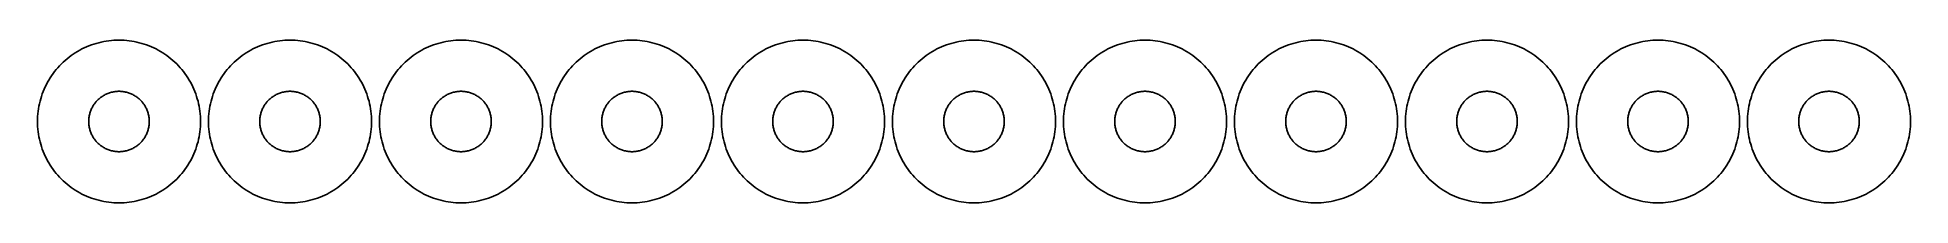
# Model space of a CAD drawing. Header units: metres. Extents: x -6 to 136, y -6 to 6.
import ezdxf

# ---------------------------------------------------------------- set-up
doc = ezdxf.new("R2010")
doc.units = ezdxf.units.M

msp = doc.modelspace()

# ---------------------------------------------------------------- linework, layer by layer
for p, q in [((-2.28236, 5.7646), (-2.46231, 5.69006)), ((-2.10017, 5.83345), (-2.28236, 5.7646)), ((-1.91589, 5.89655), (-2.10017, 5.83345)), ((-1.72974, 5.95381), (-1.91589, 5.89655)), ((-1.54187, 6.0052), (-1.72974, 5.95381)), ((-1.35248, 6.05067), (-1.54187, 6.0052)), ((-1.16176, 6.09018), (-1.35248, 6.05067)), ((-0.969879, 6.12366), (-1.16176, 6.09018)), ((-0.777054, 6.15111), (-0.969879, 6.12366)), ((-0.583466, 6.17247), (-0.777054, 6.15111)), ((-0.389297, 6.18776), (-0.583466, 6.17247)), ((-0.194733, 6.19693), (-0.389297, 6.18776)), ((0, 6.2), (-0.194733, 6.19693)), ((0.194733, 6.19693), (0, 6.2)), ((0.389297, 6.18776), (0.194733, 6.19693)), ((0.583466, 6.17247), (0.389297, 6.18776)), ((0.777054, 6.15111), (0.583466, 6.17247)), ((0.969879, 6.12366), (0.777054, 6.15111)), ((1.16176, 6.09018), (0.969879, 6.12366)), ((1.35248, 6.05067), (1.16176, 6.09018)), ((1.54187, 6.0052), (1.35248, 6.05067)), ((1.72974, 5.95381), (1.54187, 6.0052)), ((1.91589, 5.89655), (1.72974, 5.95381)), ((2.10017, 5.83345), (1.91589, 5.89655)), ((2.28236, 5.7646), (2.10017, 5.83345)), ((2.46231, 5.69006), (2.28236, 5.7646)), ((10.7176, 5.7646), (10.5377, 5.69006)), ((10.8998, 5.83345), (10.7176, 5.7646)), ((11.0841, 5.89655), (10.8998, 5.83345)), ((11.2703, 5.95381), (11.0841, 5.89655)), ((11.4581, 6.0052), (11.2703, 5.95381)), ((11.6475, 6.05067), (11.4581, 6.0052)), ((11.8382, 6.09018), (11.6475, 6.05067)), ((12.0301, 6.12366), (11.8382, 6.09018)), ((12.2229, 6.15111), (12.0301, 6.12366)), ((12.4165, 6.17247), (12.2229, 6.15111)), ((12.6107, 6.18776), (12.4165, 6.17247)), ((12.8053, 6.19693), (12.6107, 6.18776)), ((13, 6.2), (12.8053, 6.19693)), ((13.1947, 6.19693), (13, 6.2)), ((13.3893, 6.18776), (13.1947, 6.19693)), ((13.5835, 6.17247), (13.3893, 6.18776)), ((13.7771, 6.15111), (13.5835, 6.17247)), ((13.9699, 6.12366), (13.7771, 6.15111)), ((14.1618, 6.09018), (13.9699, 6.12366)), ((14.3525, 6.05067), (14.1618, 6.09018)), ((14.5419, 6.0052), (14.3525, 6.05067)), ((14.7297, 5.95381), (14.5419, 6.0052)), ((14.9159, 5.89655), (14.7297, 5.95381)), ((15.1002, 5.83345), (14.9159, 5.89655)), ((15.2824, 5.7646), (15.1002, 5.83345)), ((15.4623, 5.69006), (15.2824, 5.7646)), ((23.7176, 5.7646), (23.5377, 5.69006)), ((23.8998, 5.83345), (23.7176, 5.7646)), ((24.0841, 5.89655), (23.8998, 5.83345)), ((24.2703, 5.95381), (24.0841, 5.89655)), ((24.4581, 6.0052), (24.2703, 5.95381)), ((24.6475, 6.05067), (24.4581, 6.0052)), ((24.8382, 6.09018), (24.6475, 6.05067)), ((25.0301, 6.12366), (24.8382, 6.09018)), ((25.2229, 6.15111), (25.0301, 6.12366)), ((25.4165, 6.17247), (25.2229, 6.15111)), ((25.6107, 6.18776), (25.4165, 6.17247)), ((25.8053, 6.19693), (25.6107, 6.18776)), ((26, 6.2), (25.8053, 6.19693)), ((26.1947, 6.19693), (26, 6.2)), ((26.3893, 6.18776), (26.1947, 6.19693)), ((26.5835, 6.17247), (26.3893, 6.18776)), ((26.7771, 6.15111), (26.5835, 6.17247)), ((26.9699, 6.12366), (26.7771, 6.15111)), ((27.1618, 6.09018), (26.9699, 6.12366)), ((27.3525, 6.05067), (27.1618, 6.09018)), ((27.5419, 6.0052), (27.3525, 6.05067)), ((27.7297, 5.95381), (27.5419, 6.0052)), ((27.9159, 5.89655), (27.7297, 5.95381)), ((28.1002, 5.83345), (27.9159, 5.89655)), ((28.2824, 5.7646), (28.1002, 5.83345)), ((28.4623, 5.69006), (28.2824, 5.7646)), ((36.7176, 5.7646), (36.5377, 5.69006)), ((36.8998, 5.83345), (36.7176, 5.7646)), ((37.0841, 5.89655), (36.8998, 5.83345)), ((37.2703, 5.95381), (37.0841, 5.89655)), ((37.4581, 6.0052), (37.2703, 5.95381)), ((37.6475, 6.05067), (37.4581, 6.0052)), ((37.8382, 6.09018), (37.6475, 6.05067)), ((38.0301, 6.12366), (37.8382, 6.09018)), ((38.2229, 6.15111), (38.0301, 6.12366)), ((38.4165, 6.17247), (38.2229, 6.15111)), ((38.6107, 6.18776), (38.4165, 6.17247)), ((38.8053, 6.19693), (38.6107, 6.18776)), ((39, 6.2), (38.8053, 6.19693)), ((39.1947, 6.19693), (39, 6.2)), ((39.3893, 6.18776), (39.1947, 6.19693)), ((39.5835, 6.17247), (39.3893, 6.18776)), ((39.7771, 6.15111), (39.5835, 6.17247)), ((39.9699, 6.12366), (39.7771, 6.15111)), ((40.1618, 6.09018), (39.9699, 6.12366)), ((40.3525, 6.05067), (40.1618, 6.09018)), ((40.5419, 6.0052), (40.3525, 6.05067)), ((40.7297, 5.95381), (40.5419, 6.0052)), ((40.9159, 5.89655), (40.7297, 5.95381)), ((41.1002, 5.83345), (40.9159, 5.89655)), ((41.2824, 5.7646), (41.1002, 5.83345)), ((41.4623, 5.69006), (41.2824, 5.7646)), ((49.7176, 5.7646), (49.5377, 5.69006)), ((49.8998, 5.83345), (49.7176, 5.7646)), ((50.0841, 5.89655), (49.8998, 5.83345)), ((50.2703, 5.95381), (50.0841, 5.89655)), ((50.4581, 6.0052), (50.2703, 5.95381)), ((50.6475, 6.05067), (50.4581, 6.0052)), ((50.8382, 6.09018), (50.6475, 6.05067)), ((51.0301, 6.12366), (50.8382, 6.09018)), ((51.2229, 6.15111), (51.0301, 6.12366)), ((51.4165, 6.17247), (51.2229, 6.15111)), ((51.6107, 6.18776), (51.4165, 6.17247)), ((51.8053, 6.19693), (51.6107, 6.18776)), ((52, 6.2), (51.8053, 6.19693)), ((52.1947, 6.19693), (52, 6.2)), ((52.3893, 6.18776), (52.1947, 6.19693)), ((52.5835, 6.17247), (52.3893, 6.18776)), ((52.7771, 6.15111), (52.5835, 6.17247)), ((52.9699, 6.12366), (52.7771, 6.15111)), ((53.1618, 6.09018), (52.9699, 6.12366)), ((53.3525, 6.05067), (53.1618, 6.09018)), ((53.5419, 6.0052), (53.3525, 6.05067)), ((53.7297, 5.95381), (53.5419, 6.0052)), ((53.9159, 5.89655), (53.7297, 5.95381)), ((54.1002, 5.83345), (53.9159, 5.89655)), ((54.2824, 5.7646), (54.1002, 5.83345)), ((54.4623, 5.69006), (54.2824, 5.7646)), ((62.7176, 5.7646), (62.5377, 5.69006)), ((62.8998, 5.83345), (62.7176, 5.7646)), ((63.0841, 5.89655), (62.8998, 5.83345)), ((63.2703, 5.95381), (63.0841, 5.89655)), ((63.4581, 6.0052), (63.2703, 5.95381)), ((63.6475, 6.05067), (63.4581, 6.0052)), ((63.8382, 6.09018), (63.6475, 6.05067)), ((64.0301, 6.12366), (63.8382, 6.09018)), ((64.2229, 6.15111), (64.0301, 6.12366)), ((64.4165, 6.17247), (64.2229, 6.15111)), ((64.6107, 6.18776), (64.4165, 6.17247)), ((64.8053, 6.19693), (64.6107, 6.18776)), ((65, 6.2), (64.8053, 6.19693)), ((65.1947, 6.19693), (65, 6.2)), ((65.3893, 6.18776), (65.1947, 6.19693)), ((65.5835, 6.17247), (65.3893, 6.18776)), ((65.7771, 6.15111), (65.5835, 6.17247)), ((65.9699, 6.12366), (65.7771, 6.15111)), ((66.1618, 6.09018), (65.9699, 6.12366)), ((66.3525, 6.05067), (66.1618, 6.09018)), ((66.5419, 6.0052), (66.3525, 6.05067)), ((66.7297, 5.95381), (66.5419, 6.0052)), ((66.9159, 5.89655), (66.7297, 5.95381)), ((67.1002, 5.83345), (66.9159, 5.89655)), ((67.2824, 5.7646), (67.1002, 5.83345)), ((67.4623, 5.69006), (67.2824, 5.7646)), ((75.7176, 5.7646), (75.5377, 5.69006)), ((75.8998, 5.83345), (75.7176, 5.7646)), ((76.0841, 5.89655), (75.8998, 5.83345)), ((76.2703, 5.95381), (76.0841, 5.89655)), ((76.4581, 6.0052), (76.2703, 5.95381)), ((76.6475, 6.05067), (76.4581, 6.0052)), ((76.8382, 6.09018), (76.6475, 6.05067)), ((77.0301, 6.12366), (76.8382, 6.09018)), ((77.2229, 6.15111), (77.0301, 6.12366)), ((77.4165, 6.17247), (77.2229, 6.15111)), ((77.6107, 6.18776), (77.4165, 6.17247)), ((77.8053, 6.19693), (77.6107, 6.18776)), ((78, 6.2), (77.8053, 6.19693)), ((78.1947, 6.19693), (78, 6.2)), ((78.3893, 6.18776), (78.1947, 6.19693)), ((78.5835, 6.17247), (78.3893, 6.18776)), ((78.7771, 6.15111), (78.5835, 6.17247)), ((78.9699, 6.12366), (78.7771, 6.15111)), ((79.1618, 6.09018), (78.9699, 6.12366)), ((79.3525, 6.05067), (79.1618, 6.09018)), ((79.5419, 6.0052), (79.3525, 6.05067)), ((79.7297, 5.95381), (79.5419, 6.0052)), ((79.9159, 5.89655), (79.7297, 5.95381)), ((80.1002, 5.83345), (79.9159, 5.89655)), ((80.2824, 5.7646), (80.1002, 5.83345)), ((80.4623, 5.69006), (80.2824, 5.7646)), ((88.7176, 5.7646), (88.5377, 5.69006)), ((88.8998, 5.83345), (88.7176, 5.7646)), ((89.0841, 5.89655), (88.8998, 5.83345)), ((89.2703, 5.95381), (89.0841, 5.89655)), ((89.4581, 6.0052), (89.2703, 5.95381)), ((89.6475, 6.05067), (89.4581, 6.0052)), ((89.8382, 6.09018), (89.6475, 6.05067)), ((90.0301, 6.12366), (89.8382, 6.09018)), ((90.2229, 6.15111), (90.0301, 6.12366)), ((90.4165, 6.17247), (90.2229, 6.15111)), ((90.6107, 6.18776), (90.4165, 6.17247)), ((90.8053, 6.19693), (90.6107, 6.18776)), ((91, 6.2), (90.8053, 6.19693)), ((91.1947, 6.19693), (91, 6.2)), ((91.3893, 6.18776), (91.1947, 6.19693)), ((91.5835, 6.17247), (91.3893, 6.18776)), ((91.7771, 6.15111), (91.5835, 6.17247)), ((91.9699, 6.12366), (91.7771, 6.15111)), ((92.1618, 6.09018), (91.9699, 6.12366)), ((92.3525, 6.05067), (92.1618, 6.09018)), ((92.5419, 6.0052), (92.3525, 6.05067)), ((92.7297, 5.95381), (92.5419, 6.0052)), ((92.9159, 5.89655), (92.7297, 5.95381)), ((93.1002, 5.83345), (92.9159, 5.89655)), ((93.2824, 5.7646), (93.1002, 5.83345)), ((93.4623, 5.69006), (93.2824, 5.7646)), ((101.718, 5.7646), (101.538, 5.69006)), ((101.9, 5.83345), (101.718, 5.7646)), ((102.084, 5.89655), (101.9, 5.83345)), ((102.27, 5.95381), (102.084, 5.89655)), ((102.458, 6.0052), (102.27, 5.95381)), ((102.648, 6.05067), (102.458, 6.0052)), ((102.838, 6.09018), (102.648, 6.05067)), ((103.03, 6.12366), (102.838, 6.09018)), ((103.223, 6.15111), (103.03, 6.12366)), ((103.417, 6.17247), (103.223, 6.15111)), ((103.611, 6.18776), (103.417, 6.17247)), ((103.805, 6.19693), (103.611, 6.18776)), ((104, 6.2), (103.805, 6.19693)), ((104.195, 6.19693), (104, 6.2)), ((104.389, 6.18776), (104.195, 6.19693)), ((104.583, 6.17247), (104.389, 6.18776)), ((104.777, 6.15111), (104.583, 6.17247)), ((104.97, 6.12366), (104.777, 6.15111)), ((105.162, 6.09018), (104.97, 6.12366)), ((105.352, 6.05067), (105.162, 6.09018)), ((105.542, 6.0052), (105.352, 6.05067)), ((105.73, 5.95381), (105.542, 6.0052)), ((105.916, 5.89655), (105.73, 5.95381)), ((106.1, 5.83345), (105.916, 5.89655)), ((106.282, 5.7646), (106.1, 5.83345)), ((106.462, 5.69006), (106.282, 5.7646)), ((114.718, 5.7646), (114.538, 5.69006)), ((114.9, 5.83345), (114.718, 5.7646)), ((115.084, 5.89655), (114.9, 5.83345)), ((115.27, 5.95381), (115.084, 5.89655)), ((115.458, 6.0052), (115.27, 5.95381)), ((115.648, 6.05067), (115.458, 6.0052)), ((115.838, 6.09018), (115.648, 6.05067)), ((116.03, 6.12366), (115.838, 6.09018)), ((116.223, 6.15111), (116.03, 6.12366)), ((116.417, 6.17247), (116.223, 6.15111)), ((116.611, 6.18776), (116.417, 6.17247)), ((116.805, 6.19693), (116.611, 6.18776)), ((117, 6.2), (116.805, 6.19693)), ((117.195, 6.19693), (117, 6.2)), ((117.389, 6.18776), (117.195, 6.19693)), ((117.583, 6.17247), (117.389, 6.18776)), ((117.777, 6.15111), (117.583, 6.17247)), ((117.97, 6.12366), (117.777, 6.15111)), ((118.162, 6.09018), (117.97, 6.12366)), ((118.352, 6.05067), (118.162, 6.09018)), ((118.542, 6.0052), (118.352, 6.05067)), ((118.73, 5.95381), (118.542, 6.0052)), ((118.916, 5.89655), (118.73, 5.95381)), ((119.1, 5.83345), (118.916, 5.89655)), ((119.282, 5.7646), (119.1, 5.83345)), ((119.462, 5.69006), (119.282, 5.7646)), ((127.718, 5.7646), (127.538, 5.69006)), ((127.9, 5.83345), (127.718, 5.7646)), ((128.084, 5.89655), (127.9, 5.83345)), ((128.27, 5.95381), (128.084, 5.89655)), ((128.458, 6.0052), (128.27, 5.95381)), ((128.648, 6.05067), (128.458, 6.0052)), ((128.838, 6.09018), (128.648, 6.05067)), ((129.03, 6.12366), (128.838, 6.09018)), ((129.223, 6.15111), (129.03, 6.12366)), ((129.417, 6.17247), (129.223, 6.15111)), ((129.611, 6.18776), (129.417, 6.17247)), ((129.805, 6.19693), (129.611, 6.18776)), ((130, 6.2), (129.805, 6.19693)), ((130.195, 6.19693), (130, 6.2)), ((130.389, 6.18776), (130.195, 6.19693)), ((130.583, 6.17247), (130.389, 6.18776)), ((130.777, 6.15111), (130.583, 6.17247)), ((130.97, 6.12366), (130.777, 6.15111)), ((131.162, 6.09018), (130.97, 6.12366)), ((131.352, 6.05067), (131.162, 6.09018)), ((131.542, 6.0052), (131.352, 6.05067)), ((131.73, 5.95381), (131.542, 6.0052)), ((131.916, 5.89655), (131.73, 5.95381)), ((132.1, 5.83345), (131.916, 5.89655)), ((132.282, 5.7646), (132.1, 5.83345)), ((132.462, 5.69006), (132.282, 5.7646)), ((-4.38405, 4.38405), (-4.51959, 4.24419)), ((-4.24419, 4.51959), (-4.38405, 4.38405)), ((-4.10013, 4.65068), (-4.24419, 4.51959)), ((-3.95203, 4.77718), (-4.10013, 4.65068)), ((-3.80002, 4.89896), (-3.95203, 4.77718)), ((-3.64426, 5.0159), (-3.80002, 4.89896)), ((-3.48491, 5.1279), (-3.64426, 5.0159)), ((-3.32211, 5.23483), (-3.48491, 5.1279)), ((-3.15605, 5.33659), (-3.32211, 5.23483)), ((-2.98686, 5.43309), (-3.15605, 5.33659)), ((-2.81473, 5.52423), (-2.98686, 5.43309)), ((-2.63983, 5.60992), (-2.81473, 5.52423)), ((-2.46231, 5.69006), (-2.63983, 5.60992)), ((2.63983, 5.60992), (2.46231, 5.69006)), ((2.81473, 5.52423), (2.63983, 5.60992)), ((2.98686, 5.43309), (2.81473, 5.52423)), ((3.15605, 5.33659), (2.98686, 5.43309)), ((3.32211, 5.23483), (3.15605, 5.33659)), ((3.48491, 5.1279), (3.32211, 5.23483)), ((3.64426, 5.0159), (3.48491, 5.1279)), ((3.80002, 4.89896), (3.64426, 5.0159)), ((3.95203, 4.77718), (3.80002, 4.89896)), ((4.10013, 4.65068), (3.95203, 4.77718)), ((4.24419, 4.51959), (4.10013, 4.65068)), ((4.38405, 4.38405), (4.24419, 4.51959)), ((4.51959, 4.24419), (4.38405, 4.38405)), ((8.61595, 4.38405), (8.48041, 4.24419)), ((8.75581, 4.51959), (8.61595, 4.38405)), ((8.89987, 4.65068), (8.75581, 4.51959)), ((9.04797, 4.77718), (8.89987, 4.65068)), ((9.19998, 4.89896), (9.04797, 4.77718)), ((9.35574, 5.0159), (9.19998, 4.89896)), ((9.51509, 5.1279), (9.35574, 5.0159)), ((9.67789, 5.23483), (9.51509, 5.1279)), ((9.84395, 5.33659), (9.67789, 5.23483)), ((10.0131, 5.43309), (9.84395, 5.33659)), ((10.1853, 5.52423), (10.0131, 5.43309)), ((10.3602, 5.60992), (10.1853, 5.52423)), ((10.5377, 5.69006), (10.3602, 5.60992)), ((15.6398, 5.60992), (15.4623, 5.69006)), ((15.8147, 5.52423), (15.6398, 5.60992)), ((15.9869, 5.43309), (15.8147, 5.52423)), ((16.1561, 5.33659), (15.9869, 5.43309)), ((16.3221, 5.23483), (16.1561, 5.33659)), ((16.4849, 5.1279), (16.3221, 5.23483)), ((16.6443, 5.0159), (16.4849, 5.1279)), ((16.8, 4.89896), (16.6443, 5.0159)), ((16.952, 4.77718), (16.8, 4.89896)), ((17.1001, 4.65068), (16.952, 4.77718)), ((17.2442, 4.51959), (17.1001, 4.65068)), ((17.384, 4.38405), (17.2442, 4.51959)), ((17.5196, 4.24419), (17.384, 4.38405)), ((21.616, 4.38405), (21.4804, 4.24419)), ((21.7558, 4.51959), (21.616, 4.38405)), ((21.8999, 4.65068), (21.7558, 4.51959)), ((22.048, 4.77718), (21.8999, 4.65068)), ((22.2, 4.89896), (22.048, 4.77718)), ((22.3557, 5.0159), (22.2, 4.89896)), ((22.5151, 5.1279), (22.3557, 5.0159)), ((22.6779, 5.23483), (22.5151, 5.1279)), ((22.8439, 5.33659), (22.6779, 5.23483)), ((23.0131, 5.43309), (22.8439, 5.33659)), ((23.1853, 5.52423), (23.0131, 5.43309)), ((23.3602, 5.60992), (23.1853, 5.52423)), ((23.5377, 5.69006), (23.3602, 5.60992)), ((28.6398, 5.60992), (28.4623, 5.69006)), ((28.8147, 5.52423), (28.6398, 5.60992)), ((28.9869, 5.43309), (28.8147, 5.52423)), ((29.1561, 5.33659), (28.9869, 5.43309)), ((29.3221, 5.23483), (29.1561, 5.33659)), ((29.4849, 5.1279), (29.3221, 5.23483)), ((29.6443, 5.0159), (29.4849, 5.1279)), ((29.8, 4.89896), (29.6443, 5.0159)), ((29.952, 4.77718), (29.8, 4.89896)), ((30.1001, 4.65068), (29.952, 4.77718)), ((30.2442, 4.51959), (30.1001, 4.65068)), ((30.384, 4.38405), (30.2442, 4.51959)), ((30.5196, 4.24419), (30.384, 4.38405)), ((34.616, 4.38405), (34.4804, 4.24419)), ((34.7558, 4.51959), (34.616, 4.38405)), ((34.8999, 4.65068), (34.7558, 4.51959)), ((35.048, 4.77718), (34.8999, 4.65068)), ((35.2, 4.89896), (35.048, 4.77718)), ((35.3557, 5.0159), (35.2, 4.89896)), ((35.5151, 5.1279), (35.3557, 5.0159)), ((35.6779, 5.23483), (35.5151, 5.1279)), ((35.8439, 5.33659), (35.6779, 5.23483)), ((36.0131, 5.43309), (35.8439, 5.33659)), ((36.1853, 5.52423), (36.0131, 5.43309)), ((36.3602, 5.60992), (36.1853, 5.52423)), ((36.5377, 5.69006), (36.3602, 5.60992)), ((41.6398, 5.60992), (41.4623, 5.69006)), ((41.8147, 5.52423), (41.6398, 5.60992)), ((41.9869, 5.43309), (41.8147, 5.52423)), ((42.1561, 5.33659), (41.9869, 5.43309)), ((42.3221, 5.23483), (42.1561, 5.33659)), ((42.4849, 5.1279), (42.3221, 5.23483)), ((42.6443, 5.0159), (42.4849, 5.1279)), ((42.8, 4.89896), (42.6443, 5.0159)), ((42.952, 4.77718), (42.8, 4.89896)), ((43.1001, 4.65068), (42.952, 4.77718)), ((43.2442, 4.51959), (43.1001, 4.65068)), ((43.384, 4.38405), (43.2442, 4.51959)), ((43.5196, 4.24419), (43.384, 4.38405)), ((47.616, 4.38405), (47.4804, 4.24419)), ((47.7558, 4.51959), (47.616, 4.38405)), ((47.8999, 4.65068), (47.7558, 4.51959)), ((48.048, 4.77718), (47.8999, 4.65068)), ((48.2, 4.89896), (48.048, 4.77718)), ((48.3557, 5.0159), (48.2, 4.89896)), ((48.5151, 5.1279), (48.3557, 5.0159)), ((48.6779, 5.23483), (48.5151, 5.1279)), ((48.8439, 5.33659), (48.6779, 5.23483)), ((49.0131, 5.43309), (48.8439, 5.33659)), ((49.1853, 5.52423), (49.0131, 5.43309)), ((49.3602, 5.60992), (49.1853, 5.52423)), ((49.5377, 5.69006), (49.3602, 5.60992)), ((54.6398, 5.60992), (54.4623, 5.69006)), ((54.8147, 5.52423), (54.6398, 5.60992)), ((54.9869, 5.43309), (54.8147, 5.52423)), ((55.1561, 5.33659), (54.9869, 5.43309)), ((55.3221, 5.23483), (55.1561, 5.33659)), ((55.4849, 5.1279), (55.3221, 5.23483)), ((55.6443, 5.0159), (55.4849, 5.1279)), ((55.8, 4.89896), (55.6443, 5.0159)), ((55.952, 4.77718), (55.8, 4.89896)), ((56.1001, 4.65068), (55.952, 4.77718)), ((56.2442, 4.51959), (56.1001, 4.65068)), ((56.384, 4.38405), (56.2442, 4.51959)), ((56.5196, 4.24419), (56.384, 4.38405)), ((60.616, 4.38405), (60.4804, 4.24419)), ((60.7558, 4.51959), (60.616, 4.38405)), ((60.8999, 4.65068), (60.7558, 4.51959)), ((61.048, 4.77718), (60.8999, 4.65068)), ((61.2, 4.89896), (61.048, 4.77718)), ((61.3557, 5.0159), (61.2, 4.89896)), ((61.5151, 5.1279), (61.3557, 5.0159)), ((61.6779, 5.23483), (61.5151, 5.1279)), ((61.8439, 5.33659), (61.6779, 5.23483)), ((62.0131, 5.43309), (61.8439, 5.33659)), ((62.1853, 5.52423), (62.0131, 5.43309)), ((62.3602, 5.60992), (62.1853, 5.52423)), ((62.5377, 5.69006), (62.3602, 5.60992)), ((67.6398, 5.60992), (67.4623, 5.69006)), ((67.8147, 5.52423), (67.6398, 5.60992)), ((67.9869, 5.43309), (67.8147, 5.52423)), ((68.1561, 5.33659), (67.9869, 5.43309)), ((68.3221, 5.23483), (68.1561, 5.33659)), ((68.4849, 5.1279), (68.3221, 5.23483)), ((68.6443, 5.0159), (68.4849, 5.1279)), ((68.8, 4.89896), (68.6443, 5.0159)), ((68.952, 4.77718), (68.8, 4.89896)), ((69.1001, 4.65068), (68.952, 4.77718)), ((69.2442, 4.51959), (69.1001, 4.65068)), ((69.384, 4.38405), (69.2442, 4.51959)), ((69.5196, 4.24419), (69.384, 4.38405)), ((73.616, 4.38405), (73.4804, 4.24419)), ((73.7558, 4.51959), (73.616, 4.38405)), ((73.8999, 4.65068), (73.7558, 4.51959)), ((74.048, 4.77718), (73.8999, 4.65068)), ((74.2, 4.89896), (74.048, 4.77718)), ((74.3557, 5.0159), (74.2, 4.89896)), ((74.5151, 5.1279), (74.3557, 5.0159)), ((74.6779, 5.23483), (74.5151, 5.1279)), ((74.8439, 5.33659), (74.6779, 5.23483)), ((75.0131, 5.43309), (74.8439, 5.33659)), ((75.1853, 5.52423), (75.0131, 5.43309)), ((75.3602, 5.60992), (75.1853, 5.52423)), ((75.5377, 5.69006), (75.3602, 5.60992)), ((80.6398, 5.60992), (80.4623, 5.69006)), ((80.8147, 5.52423), (80.6398, 5.60992)), ((80.9869, 5.43309), (80.8147, 5.52423)), ((81.1561, 5.33659), (80.9869, 5.43309)), ((81.3221, 5.23483), (81.1561, 5.33659)), ((81.4849, 5.1279), (81.3221, 5.23483)), ((81.6443, 5.0159), (81.4849, 5.1279)), ((81.8, 4.89896), (81.6443, 5.0159)), ((81.952, 4.77718), (81.8, 4.89896)), ((82.1001, 4.65068), (81.952, 4.77718)), ((82.2442, 4.51959), (82.1001, 4.65068)), ((82.384, 4.38405), (82.2442, 4.51959)), ((82.5196, 4.24419), (82.384, 4.38405)), ((86.616, 4.38405), (86.4804, 4.24419)), ((86.7558, 4.51959), (86.616, 4.38405)), ((86.8999, 4.65068), (86.7558, 4.51959)), ((87.048, 4.77718), (86.8999, 4.65068)), ((87.2, 4.89896), (87.048, 4.77718)), ((87.3557, 5.0159), (87.2, 4.89896)), ((87.5151, 5.1279), (87.3557, 5.0159)), ((87.6779, 5.23483), (87.5151, 5.1279)), ((87.8439, 5.33659), (87.6779, 5.23483)), ((88.0131, 5.43309), (87.8439, 5.33659)), ((88.1853, 5.52423), (88.0131, 5.43309)), ((88.3602, 5.60992), (88.1853, 5.52423)), ((88.5377, 5.69006), (88.3602, 5.60992)), ((93.6398, 5.60992), (93.4623, 5.69006)), ((93.8147, 5.52423), (93.6398, 5.60992)), ((93.9869, 5.43309), (93.8147, 5.52423)), ((94.1561, 5.33659), (93.9869, 5.43309)), ((94.3221, 5.23483), (94.1561, 5.33659)), ((94.4849, 5.1279), (94.3221, 5.23483)), ((94.6443, 5.0159), (94.4849, 5.1279)), ((94.8, 4.89896), (94.6443, 5.0159)), ((94.952, 4.77718), (94.8, 4.89896)), ((95.1001, 4.65068), (94.952, 4.77718)), ((95.2442, 4.51959), (95.1001, 4.65068)), ((95.384, 4.38405), (95.2442, 4.51959)), ((95.5196, 4.24419), (95.384, 4.38405)), ((99.616, 4.38405), (99.4804, 4.24419)), ((99.7558, 4.51959), (99.616, 4.38405)), ((99.8999, 4.65068), (99.7558, 4.51959)), ((100.048, 4.77718), (99.8999, 4.65068)), ((100.2, 4.89896), (100.048, 4.77718)), ((100.356, 5.0159), (100.2, 4.89896)), ((100.515, 5.1279), (100.356, 5.0159)), ((100.678, 5.23483), (100.515, 5.1279)), ((100.844, 5.33659), (100.678, 5.23483)), ((101.013, 5.43309), (100.844, 5.33659)), ((101.185, 5.52423), (101.013, 5.43309)), ((101.36, 5.60992), (101.185, 5.52423)), ((101.538, 5.69006), (101.36, 5.60992)), ((106.64, 5.60992), (106.462, 5.69006)), ((106.815, 5.52423), (106.64, 5.60992)), ((106.987, 5.43309), (106.815, 5.52423)), ((107.156, 5.33659), (106.987, 5.43309)), ((107.322, 5.23483), (107.156, 5.33659)), ((107.485, 5.1279), (107.322, 5.23483)), ((107.644, 5.0159), (107.485, 5.1279)), ((107.8, 4.89896), (107.644, 5.0159)), ((107.952, 4.77718), (107.8, 4.89896)), ((108.1, 4.65068), (107.952, 4.77718)), ((108.244, 4.51959), (108.1, 4.65068)), ((108.384, 4.38405), (108.244, 4.51959)), ((108.52, 4.24419), (108.384, 4.38405)), ((112.616, 4.38405), (112.48, 4.24419)), ((112.756, 4.51959), (112.616, 4.38405)), ((112.9, 4.65068), (112.756, 4.51959)), ((113.048, 4.77718), (112.9, 4.65068)), ((113.2, 4.89896), (113.048, 4.77718)), ((113.356, 5.0159), (113.2, 4.89896)), ((113.515, 5.1279), (113.356, 5.0159)), ((113.678, 5.23483), (113.515, 5.1279)), ((113.844, 5.33659), (113.678, 5.23483)), ((114.013, 5.43309), (113.844, 5.33659)), ((114.185, 5.52423), (114.013, 5.43309)), ((114.36, 5.60992), (114.185, 5.52423)), ((114.538, 5.69006), (114.36, 5.60992)), ((119.64, 5.60992), (119.462, 5.69006)), ((119.815, 5.52423), (119.64, 5.60992)), ((119.987, 5.43309), (119.815, 5.52423)), ((120.156, 5.33659), (119.987, 5.43309)), ((120.322, 5.23483), (120.156, 5.33659)), ((120.485, 5.1279), (120.322, 5.23483)), ((120.644, 5.0159), (120.485, 5.1279)), ((120.8, 4.89896), (120.644, 5.0159)), ((120.952, 4.77718), (120.8, 4.89896)), ((121.1, 4.65068), (120.952, 4.77718)), ((121.244, 4.51959), (121.1, 4.65068)), ((121.384, 4.38405), (121.244, 4.51959)), ((121.52, 4.24419), (121.384, 4.38405)), ((125.616, 4.38405), (125.48, 4.24419)), ((125.756, 4.51959), (125.616, 4.38405)), ((125.9, 4.65068), (125.756, 4.51959)), ((126.048, 4.77718), (125.9, 4.65068)), ((126.2, 4.89896), (126.048, 4.77718)), ((126.356, 5.0159), (126.2, 4.89896)), ((126.515, 5.1279), (126.356, 5.0159)), ((126.678, 5.23483), (126.515, 5.1279)), ((126.844, 5.33659), (126.678, 5.23483)), ((127.013, 5.43309), (126.844, 5.33659)), ((127.185, 5.52423), (127.013, 5.43309)), ((127.36, 5.60992), (127.185, 5.52423)), ((127.538, 5.69006), (127.36, 5.60992)), ((132.64, 5.60992), (132.462, 5.69006)), ((132.815, 5.52423), (132.64, 5.60992)), ((132.987, 5.43309), (132.815, 5.52423)), ((133.156, 5.33659), (132.987, 5.43309)), ((133.322, 5.23483), (133.156, 5.33659)), ((133.485, 5.1279), (133.322, 5.23483)), ((133.644, 5.0159), (133.485, 5.1279)), ((133.8, 4.89896), (133.644, 5.0159)), ((133.952, 4.77718), (133.8, 4.89896)), ((134.1, 4.65068), (133.952, 4.77718)), ((134.244, 4.51959), (134.1, 4.65068)), ((134.384, 4.38405), (134.244, 4.51959)), ((134.52, 4.24419), (134.384, 4.38405)), ((-5.43309, 2.98686), (-5.52423, 2.81473)), ((-5.33659, 3.15605), (-5.43309, 2.98686)), ((-5.23483, 3.32211), (-5.33659, 3.15605)), ((-5.1279, 3.48491), (-5.23483, 3.32211)), ((-5.0159, 3.64426), (-5.1279, 3.48491)), ((-4.89896, 3.80002), (-5.0159, 3.64426)), ((-4.77718, 3.95203), (-4.89896, 3.80002)), ((-4.65068, 4.10013), (-4.77718, 3.95203)), ((-4.51959, 4.24419), (-4.65068, 4.10013)), ((4.65068, 4.10013), (4.51959, 4.24419)), ((4.77718, 3.95203), (4.65068, 4.10013)), ((4.89896, 3.80002), (4.77718, 3.95203)), ((5.0159, 3.64426), (4.89896, 3.80002)), ((5.1279, 3.48491), (5.0159, 3.64426)), ((5.23483, 3.32211), (5.1279, 3.48491)), ((5.33659, 3.15605), (5.23483, 3.32211)), ((5.43309, 2.98686), (5.33659, 3.15605)), ((5.52423, 2.81473), (5.43309, 2.98686)), ((7.56691, 2.98686), (7.47577, 2.81473)), ((7.66341, 3.15605), (7.56691, 2.98686)), ((7.76517, 3.32211), (7.66341, 3.15605)), ((7.8721, 3.48491), (7.76517, 3.32211)), ((7.9841, 3.64426), (7.8721, 3.48491)), ((8.10104, 3.80002), (7.9841, 3.64426)), ((8.22282, 3.95203), (8.10104, 3.80002)), ((8.34932, 4.10013), (8.22282, 3.95203)), ((8.48041, 4.24419), (8.34932, 4.10013)), ((17.6507, 4.10013), (17.5196, 4.24419)), ((17.7772, 3.95203), (17.6507, 4.10013)), ((17.899, 3.80002), (17.7772, 3.95203)), ((18.0159, 3.64426), (17.899, 3.80002)), ((18.1279, 3.48491), (18.0159, 3.64426)), ((18.2348, 3.32211), (18.1279, 3.48491)), ((18.3366, 3.15605), (18.2348, 3.32211)), ((18.4331, 2.98686), (18.3366, 3.15605)), ((18.5242, 2.81473), (18.4331, 2.98686)), ((20.5669, 2.98686), (20.4758, 2.81473)), ((20.6634, 3.15605), (20.5669, 2.98686)), ((20.7652, 3.32211), (20.6634, 3.15605)), ((20.8721, 3.48491), (20.7652, 3.32211)), ((20.9841, 3.64426), (20.8721, 3.48491)), ((21.101, 3.80002), (20.9841, 3.64426)), ((21.2228, 3.95203), (21.101, 3.80002)), ((21.3493, 4.10013), (21.2228, 3.95203)), ((21.4804, 4.24419), (21.3493, 4.10013)), ((30.6507, 4.10013), (30.5196, 4.24419)), ((30.7772, 3.95203), (30.6507, 4.10013)), ((30.899, 3.80002), (30.7772, 3.95203)), ((31.0159, 3.64426), (30.899, 3.80002)), ((31.1279, 3.48491), (31.0159, 3.64426)), ((31.2348, 3.32211), (31.1279, 3.48491)), ((31.3366, 3.15605), (31.2348, 3.32211)), ((31.4331, 2.98686), (31.3366, 3.15605)), ((31.5242, 2.81473), (31.4331, 2.98686)), ((33.5669, 2.98686), (33.4758, 2.81473)), ((33.6634, 3.15605), (33.5669, 2.98686)), ((33.7652, 3.32211), (33.6634, 3.15605)), ((33.8721, 3.48491), (33.7652, 3.32211)), ((33.9841, 3.64426), (33.8721, 3.48491)), ((34.101, 3.80002), (33.9841, 3.64426)), ((34.2228, 3.95203), (34.101, 3.80002)), ((34.3493, 4.10013), (34.2228, 3.95203)), ((34.4804, 4.24419), (34.3493, 4.10013)), ((43.6507, 4.10013), (43.5196, 4.24419)), ((43.7772, 3.95203), (43.6507, 4.10013)), ((43.899, 3.80002), (43.7772, 3.95203)), ((44.0159, 3.64426), (43.899, 3.80002)), ((44.1279, 3.48491), (44.0159, 3.64426)), ((44.2348, 3.32211), (44.1279, 3.48491)), ((44.3366, 3.15605), (44.2348, 3.32211)), ((44.4331, 2.98686), (44.3366, 3.15605)), ((44.5242, 2.81473), (44.4331, 2.98686)), ((46.5669, 2.98686), (46.4758, 2.81473)), ((46.6634, 3.15605), (46.5669, 2.98686)), ((46.7652, 3.32211), (46.6634, 3.15605)), ((46.8721, 3.48491), (46.7652, 3.32211)), ((46.9841, 3.64426), (46.8721, 3.48491)), ((47.101, 3.80002), (46.9841, 3.64426)), ((47.2228, 3.95203), (47.101, 3.80002)), ((47.3493, 4.10013), (47.2228, 3.95203)), ((47.4804, 4.24419), (47.3493, 4.10013)), ((56.6507, 4.10013), (56.5196, 4.24419)), ((56.7772, 3.95203), (56.6507, 4.10013)), ((56.899, 3.80002), (56.7772, 3.95203)), ((57.0159, 3.64426), (56.899, 3.80002)), ((57.1279, 3.48491), (57.0159, 3.64426)), ((57.2348, 3.32211), (57.1279, 3.48491)), ((57.3366, 3.15605), (57.2348, 3.32211)), ((57.4331, 2.98686), (57.3366, 3.15605)), ((57.5242, 2.81473), (57.4331, 2.98686)), ((59.5669, 2.98686), (59.4758, 2.81473)), ((59.6634, 3.15605), (59.5669, 2.98686)), ((59.7652, 3.32211), (59.6634, 3.15605)), ((59.8721, 3.48491), (59.7652, 3.32211)), ((59.9841, 3.64426), (59.8721, 3.48491)), ((60.101, 3.80002), (59.9841, 3.64426)), ((60.2228, 3.95203), (60.101, 3.80002)), ((60.3493, 4.10013), (60.2228, 3.95203)), ((60.4804, 4.24419), (60.3493, 4.10013)), ((69.6507, 4.10013), (69.5196, 4.24419)), ((69.7772, 3.95203), (69.6507, 4.10013)), ((69.899, 3.80002), (69.7772, 3.95203)), ((70.0159, 3.64426), (69.899, 3.80002)), ((70.1279, 3.48491), (70.0159, 3.64426)), ((70.2348, 3.32211), (70.1279, 3.48491)), ((70.3366, 3.15605), (70.2348, 3.32211)), ((70.4331, 2.98686), (70.3366, 3.15605)), ((70.5242, 2.81473), (70.4331, 2.98686)), ((72.5669, 2.98686), (72.4758, 2.81473)), ((72.6634, 3.15605), (72.5669, 2.98686)), ((72.7652, 3.32211), (72.6634, 3.15605)), ((72.8721, 3.48491), (72.7652, 3.32211)), ((72.9841, 3.64426), (72.8721, 3.48491)), ((73.101, 3.80002), (72.9841, 3.64426)), ((73.2228, 3.95203), (73.101, 3.80002)), ((73.3493, 4.10013), (73.2228, 3.95203)), ((73.4804, 4.24419), (73.3493, 4.10013)), ((82.6507, 4.10013), (82.5196, 4.24419)), ((82.7772, 3.95203), (82.6507, 4.10013)), ((82.899, 3.80002), (82.7772, 3.95203)), ((83.0159, 3.64426), (82.899, 3.80002)), ((83.1279, 3.48491), (83.0159, 3.64426)), ((83.2348, 3.32211), (83.1279, 3.48491)), ((83.3366, 3.15605), (83.2348, 3.32211)), ((83.4331, 2.98686), (83.3366, 3.15605)), ((83.5242, 2.81473), (83.4331, 2.98686)), ((85.5669, 2.98686), (85.4758, 2.81473)), ((85.6634, 3.15605), (85.5669, 2.98686)), ((85.7652, 3.32211), (85.6634, 3.15605)), ((85.8721, 3.48491), (85.7652, 3.32211)), ((85.9841, 3.64426), (85.8721, 3.48491)), ((86.101, 3.80002), (85.9841, 3.64426)), ((86.2228, 3.95203), (86.101, 3.80002)), ((86.3493, 4.10013), (86.2228, 3.95203)), ((86.4804, 4.24419), (86.3493, 4.10013)), ((95.6507, 4.10013), (95.5196, 4.24419)), ((95.7772, 3.95203), (95.6507, 4.10013)), ((95.899, 3.80002), (95.7772, 3.95203)), ((96.0159, 3.64426), (95.899, 3.80002)), ((96.1279, 3.48491), (96.0159, 3.64426)), ((96.2348, 3.32211), (96.1279, 3.48491)), ((96.3366, 3.15605), (96.2348, 3.32211)), ((96.4331, 2.98686), (96.3366, 3.15605)), ((96.5242, 2.81473), (96.4331, 2.98686)), ((98.5669, 2.98686), (98.4758, 2.81473)), ((98.6634, 3.15605), (98.5669, 2.98686)), ((98.7652, 3.32211), (98.6634, 3.15605)), ((98.8721, 3.48491), (98.7652, 3.32211)), ((98.9841, 3.64426), (98.8721, 3.48491)), ((99.101, 3.80002), (98.9841, 3.64426)), ((99.2228, 3.95203), (99.101, 3.80002)), ((99.3493, 4.10013), (99.2228, 3.95203)), ((99.4804, 4.24419), (99.3493, 4.10013)), ((108.651, 4.10013), (108.52, 4.24419)), ((108.777, 3.95203), (108.651, 4.10013)), ((108.899, 3.80002), (108.777, 3.95203)), ((109.016, 3.64426), (108.899, 3.80002)), ((109.128, 3.48491), (109.016, 3.64426)), ((109.235, 3.32211), (109.128, 3.48491)), ((109.337, 3.15605), (109.235, 3.32211)), ((109.433, 2.98686), (109.337, 3.15605)), ((109.524, 2.81473), (109.433, 2.98686)), ((111.567, 2.98686), (111.476, 2.81473)), ((111.663, 3.15605), (111.567, 2.98686)), ((111.765, 3.32211), (111.663, 3.15605)), ((111.872, 3.48491), (111.765, 3.32211)), ((111.984, 3.64426), (111.872, 3.48491)), ((112.101, 3.80002), (111.984, 3.64426)), ((112.223, 3.95203), (112.101, 3.80002)), ((112.349, 4.10013), (112.223, 3.95203)), ((112.48, 4.24419), (112.349, 4.10013)), ((121.651, 4.10013), (121.52, 4.24419)), ((121.777, 3.95203), (121.651, 4.10013)), ((121.899, 3.80002), (121.777, 3.95203)), ((122.016, 3.64426), (121.899, 3.80002)), ((122.128, 3.48491), (122.016, 3.64426)), ((122.235, 3.32211), (122.128, 3.48491)), ((122.337, 3.15605), (122.235, 3.32211)), ((122.433, 2.98686), (122.337, 3.15605)), ((122.524, 2.81473), (122.433, 2.98686)), ((124.567, 2.98686), (124.476, 2.81473)), ((124.663, 3.15605), (124.567, 2.98686)), ((124.765, 3.32211), (124.663, 3.15605)), ((124.872, 3.48491), (124.765, 3.32211)), ((124.984, 3.64426), (124.872, 3.48491)), ((125.101, 3.80002), (124.984, 3.64426)), ((125.223, 3.95203), (125.101, 3.80002)), ((125.349, 4.10013), (125.223, 3.95203)), ((125.48, 4.24419), (125.349, 4.10013)), ((134.651, 4.10013), (134.52, 4.24419)), ((134.777, 3.95203), (134.651, 4.10013)), ((134.899, 3.80002), (134.777, 3.95203)), ((135.016, 3.64426), (134.899, 3.80002)), ((135.128, 3.48491), (135.016, 3.64426)), ((135.235, 3.32211), (135.128, 3.48491)), ((135.337, 3.15605), (135.235, 3.32211)), ((135.433, 2.98686), (135.337, 3.15605)), ((135.524, 2.81473), (135.433, 2.98686)), ((-6.0052, 1.54187), (-6.05067, 1.35248)), ((-5.95381, 1.72974), (-6.0052, 1.54187)), ((-5.89655, 1.91589), (-5.95381, 1.72974)), ((-5.83345, 2.10017), (-5.89655, 1.91589)), ((-5.7646, 2.28236), (-5.83345, 2.10017)), ((-5.69006, 2.46231), (-5.7646, 2.28236)), ((-5.60992, 2.63983), (-5.69006, 2.46231)), ((-5.52423, 2.81473), (-5.60992, 2.63983)), ((-1.81735, 1.40968), (-1.77217, 1.46606)), ((-1.77217, 1.46606), (-1.72525, 1.52101)), ((-1.72525, 1.52101), (-1.67662, 1.57445)), ((-1.67662, 1.57445), (-1.62634, 1.62634)), ((-1.62634, 1.62634), (-1.57445, 1.67662)), ((-1.57445, 1.67662), (-1.52101, 1.72525)), ((-1.52101, 1.72525), (-1.46606, 1.77217)), ((-1.46606, 1.77217), (-1.40968, 1.81735)), ((-1.40968, 1.81735), (-1.3519, 1.86073)), ((-1.3519, 1.86073), (-1.29279, 1.90228)), ((-1.29279, 1.90228), (-1.23239, 1.94194)), ((-1.23239, 1.94194), (-1.17079, 1.97971)), ((-1.17079, 1.97971), (-1.10803, 2.0155)), ((-1.10803, 2.0155), (-1.04417, 2.0493)), ((-1.04417, 2.0493), (-0.979279, 2.0811)), ((-0.979279, 2.0811), (-0.913437, 2.11082)), ((-0.913437, 2.11082), (-0.84668, 2.13847)), ((-0.84668, 2.13847), (-0.779083, 2.16402)), ((-0.779083, 2.16402), (-0.710724, 2.18742)), ((-0.710724, 2.18742), (-0.641678, 2.20866)), ((-0.641678, 2.20866), (-0.571976, 2.22774)), ((-0.571976, 2.22774), (-0.501724, 2.2446)), ((-0.501724, 2.2446), (-0.430969, 2.25925)), ((-0.430969, 2.25925), (-0.359787, 2.27168)), ((-0.359787, 2.27168), (-0.288254, 2.28186)), ((-0.288254, 2.28186), (-0.216446, 2.28978)), ((-0.216446, 2.28978), (-0.144409, 2.29546)), ((-0.144409, 2.29546), (-0.072235, 2.29886)), ((-0.072235, 2.29886), (0, 2.29999)), ((0, 2.29999), (0.072235, 2.29886)), ((0.072235, 2.29886), (0.144409, 2.29546)), ((0.144409, 2.29546), (0.216446, 2.28978)), ((0.216446, 2.28978), (0.288254, 2.28186)), ((0.288254, 2.28186), (0.359787, 2.27168)), ((0.359787, 2.27168), (0.430969, 2.25925)), ((0.430969, 2.25925), (0.501724, 2.2446)), ((0.501724, 2.2446), (0.571976, 2.22774)), ((0.571976, 2.22774), (0.641678, 2.20866)), ((0.641678, 2.20866), (0.710724, 2.18742)), ((0.710724, 2.18742), (0.779083, 2.16402)), ((0.779083, 2.16402), (0.84668, 2.13847)), ((0.84668, 2.13847), (0.913437, 2.11082)), ((0.913437, 2.11082), (0.979279, 2.0811)), ((0.979279, 2.0811), (1.04417, 2.0493)), ((1.04417, 2.0493), (1.10803, 2.0155)), ((1.10803, 2.0155), (1.17079, 1.97971)), ((1.17079, 1.97971), (1.23239, 1.94194)), ((1.23239, 1.94194), (1.29279, 1.90228)), ((1.29279, 1.90228), (1.3519, 1.86073)), ((1.3519, 1.86073), (1.40968, 1.81735)), ((1.40968, 1.81735), (1.46606, 1.77217)), ((1.46606, 1.77217), (1.52101, 1.72525)), ((1.52101, 1.72525), (1.57445, 1.67662)), ((1.57445, 1.67662), (1.62634, 1.62634)), ((1.62634, 1.62634), (1.67662, 1.57445)), ((1.67662, 1.57445), (1.72525, 1.52101)), ((1.72525, 1.52101), (1.77217, 1.46606)), ((1.77217, 1.46606), (1.81735, 1.40968)), ((5.60992, 2.63983), (5.52423, 2.81473)), ((5.69006, 2.46231), (5.60992, 2.63983)), ((5.7646, 2.28236), (5.69006, 2.46231)), ((5.83345, 2.10017), (5.7646, 2.28236)), ((5.89655, 1.91589), (5.83345, 2.10017)), ((5.95381, 1.72974), (5.89655, 1.91589)), ((6.0052, 1.54187), (5.95381, 1.72974)), ((6.05067, 1.35248), (6.0052, 1.54187)), ((6.9948, 1.54187), (6.94933, 1.35248)), ((7.04619, 1.72974), (6.9948, 1.54187)), ((7.10345, 1.91589), (7.04619, 1.72974)), ((7.16655, 2.10017), (7.10345, 1.91589)), ((7.2354, 2.28236), (7.16655, 2.10017)), ((7.30994, 2.46231), (7.2354, 2.28236)), ((7.39008, 2.63983), (7.30994, 2.46231)), ((7.47577, 2.81473), (7.39008, 2.63983)), ((11.1826, 1.40968), (11.2278, 1.46606)), ((11.2278, 1.46606), (11.2747, 1.52101)), ((11.2747, 1.52101), (11.3234, 1.57445)), ((11.3234, 1.57445), (11.3737, 1.62634)), ((11.3737, 1.62634), (11.4256, 1.67662)), ((11.4256, 1.67662), (11.479, 1.72525)), ((11.479, 1.72525), (11.5339, 1.77217)), ((11.5339, 1.77217), (11.5903, 1.81735)), ((11.5903, 1.81735), (11.6481, 1.86073)), ((11.6481, 1.86073), (11.7072, 1.90228)), ((11.7072, 1.90228), (11.7676, 1.94194)), ((11.7676, 1.94194), (11.8292, 1.97971)), ((11.8292, 1.97971), (11.892, 2.0155)), ((11.892, 2.0155), (11.9558, 2.0493)), ((11.9558, 2.0493), (12.0207, 2.0811)), ((12.0207, 2.0811), (12.0866, 2.11082)), ((12.0866, 2.11082), (12.1533, 2.13847)), ((12.1533, 2.13847), (12.2209, 2.16402)), ((12.2209, 2.16402), (12.2893, 2.18742)), ((12.2893, 2.18742), (12.3583, 2.20866)), ((12.3583, 2.20866), (12.428, 2.22774)), ((12.428, 2.22774), (12.4983, 2.2446)), ((12.4983, 2.2446), (12.569, 2.25925)), ((12.569, 2.25925), (12.6402, 2.27168)), ((12.6402, 2.27168), (12.7117, 2.28186)), ((12.7117, 2.28186), (12.7836, 2.28978)), ((12.7836, 2.28978), (12.8556, 2.29546)), ((12.8556, 2.29546), (12.9278, 2.29886)), ((12.9278, 2.29886), (13, 2.29999)), ((13, 2.29999), (13.0722, 2.29886)), ((13.0722, 2.29886), (13.1444, 2.29546)), ((13.1444, 2.29546), (13.2164, 2.28978)), ((13.2164, 2.28978), (13.2883, 2.28186)), ((13.2883, 2.28186), (13.3598, 2.27168)), ((13.3598, 2.27168), (13.431, 2.25925)), ((13.431, 2.25925), (13.5017, 2.2446)), ((13.5017, 2.2446), (13.572, 2.22774)), ((13.572, 2.22774), (13.6417, 2.20866)), ((13.6417, 2.20866), (13.7107, 2.18742)), ((13.7107, 2.18742), (13.7791, 2.16402)), ((13.7791, 2.16402), (13.8467, 2.13847)), ((13.8467, 2.13847), (13.9134, 2.11082)), ((13.9134, 2.11082), (13.9793, 2.0811)), ((13.9793, 2.0811), (14.0442, 2.0493)), ((14.0442, 2.0493), (14.108, 2.0155)), ((14.108, 2.0155), (14.1708, 1.97971)), ((14.1708, 1.97971), (14.2324, 1.94194)), ((14.2324, 1.94194), (14.2928, 1.90228)), ((14.2928, 1.90228), (14.3519, 1.86073)), ((14.3519, 1.86073), (14.4097, 1.81735)), ((14.4097, 1.81735), (14.4661, 1.77217)), ((14.4661, 1.77217), (14.521, 1.72525)), ((14.521, 1.72525), (14.5744, 1.67662)), ((14.5744, 1.67662), (14.6263, 1.62634)), ((14.6263, 1.62634), (14.6766, 1.57445)), ((14.6766, 1.57445), (14.7253, 1.52101)), ((14.7253, 1.52101), (14.7722, 1.46606)), ((14.7722, 1.46606), (14.8174, 1.40968)), ((18.6099, 2.63983), (18.5242, 2.81473)), ((18.6901, 2.46231), (18.6099, 2.63983)), ((18.7646, 2.28236), (18.6901, 2.46231)), ((18.8335, 2.10017), (18.7646, 2.28236)), ((18.8965, 1.91589), (18.8335, 2.10017)), ((18.9538, 1.72974), (18.8965, 1.91589)), ((19.0052, 1.54187), (18.9538, 1.72974)), ((19.0507, 1.35248), (19.0052, 1.54187)), ((19.9948, 1.54187), (19.9493, 1.35248)), ((20.0462, 1.72974), (19.9948, 1.54187)), ((20.1035, 1.91589), (20.0462, 1.72974)), ((20.1665, 2.10017), (20.1035, 1.91589)), ((20.2354, 2.28236), (20.1665, 2.10017)), ((20.3099, 2.46231), (20.2354, 2.28236)), ((20.3901, 2.63983), (20.3099, 2.46231)), ((20.4758, 2.81473), (20.3901, 2.63983)), ((24.1826, 1.40968), (24.2278, 1.46606)), ((24.2278, 1.46606), (24.2747, 1.52101)), ((24.2747, 1.52101), (24.3234, 1.57445)), ((24.3234, 1.57445), (24.3737, 1.62634)), ((24.3737, 1.62634), (24.4256, 1.67662)), ((24.4256, 1.67662), (24.479, 1.72525)), ((24.479, 1.72525), (24.5339, 1.77217)), ((24.5339, 1.77217), (24.5903, 1.81735)), ((24.5903, 1.81735), (24.6481, 1.86073)), ((24.6481, 1.86073), (24.7072, 1.90228)), ((24.7072, 1.90228), (24.7676, 1.94194)), ((24.7676, 1.94194), (24.8292, 1.97971)), ((24.8292, 1.97971), (24.892, 2.0155)), ((24.892, 2.0155), (24.9558, 2.0493)), ((24.9558, 2.0493), (25.0207, 2.0811)), ((25.0207, 2.0811), (25.0866, 2.11082)), ((25.0866, 2.11082), (25.1533, 2.13847)), ((25.1533, 2.13847), (25.2209, 2.16402)), ((25.2209, 2.16402), (25.2893, 2.18742)), ((25.2893, 2.18742), (25.3583, 2.20866)), ((25.3583, 2.20866), (25.428, 2.22774)), ((25.428, 2.22774), (25.4983, 2.2446)), ((25.4983, 2.2446), (25.569, 2.25925)), ((25.569, 2.25925), (25.6402, 2.27168)), ((25.6402, 2.27168), (25.7117, 2.28186)), ((25.7117, 2.28186), (25.7836, 2.28978)), ((25.7836, 2.28978), (25.8556, 2.29546)), ((25.8556, 2.29546), (25.9278, 2.29886)), ((25.9278, 2.29886), (26, 2.29999)), ((26, 2.29999), (26.0722, 2.29886)), ((26.0722, 2.29886), (26.1444, 2.29546)), ((26.1444, 2.29546), (26.2164, 2.28978)), ((26.2164, 2.28978), (26.2883, 2.28186)), ((26.2883, 2.28186), (26.3598, 2.27168)), ((26.3598, 2.27168), (26.431, 2.25925)), ((26.431, 2.25925), (26.5017, 2.2446)), ((26.5017, 2.2446), (26.572, 2.22774)), ((26.572, 2.22774), (26.6417, 2.20866)), ((26.6417, 2.20866), (26.7107, 2.18742)), ((26.7107, 2.18742), (26.7791, 2.16402)), ((26.7791, 2.16402), (26.8467, 2.13847)), ((26.8467, 2.13847), (26.9134, 2.11082)), ((26.9134, 2.11082), (26.9793, 2.0811)), ((26.9793, 2.0811), (27.0442, 2.0493)), ((27.0442, 2.0493), (27.108, 2.0155)), ((27.108, 2.0155), (27.1708, 1.97971)), ((27.1708, 1.97971), (27.2324, 1.94194)), ((27.2324, 1.94194), (27.2928, 1.90228)), ((27.2928, 1.90228), (27.3519, 1.86073)), ((27.3519, 1.86073), (27.4097, 1.81735)), ((27.4097, 1.81735), (27.4661, 1.77217)), ((27.4661, 1.77217), (27.521, 1.72525)), ((27.521, 1.72525), (27.5744, 1.67662)), ((27.5744, 1.67662), (27.6263, 1.62634)), ((27.6263, 1.62634), (27.6766, 1.57445)), ((27.6766, 1.57445), (27.7253, 1.52101)), ((27.7253, 1.52101), (27.7722, 1.46606)), ((27.7722, 1.46606), (27.8174, 1.40968)), ((31.6099, 2.63983), (31.5242, 2.81473)), ((31.6901, 2.46231), (31.6099, 2.63983)), ((31.7646, 2.28236), (31.6901, 2.46231)), ((31.8335, 2.10017), (31.7646, 2.28236)), ((31.8965, 1.91589), (31.8335, 2.10017)), ((31.9538, 1.72974), (31.8965, 1.91589)), ((32.0052, 1.54187), (31.9538, 1.72974)), ((32.0507, 1.35248), (32.0052, 1.54187)), ((32.9948, 1.54187), (32.9493, 1.35248)), ((33.0462, 1.72974), (32.9948, 1.54187)), ((33.1035, 1.91589), (33.0462, 1.72974)), ((33.1665, 2.10017), (33.1035, 1.91589)), ((33.2354, 2.28236), (33.1665, 2.10017)), ((33.3099, 2.46231), (33.2354, 2.28236)), ((33.3901, 2.63983), (33.3099, 2.46231)), ((33.4758, 2.81473), (33.3901, 2.63983)), ((37.1826, 1.40968), (37.2278, 1.46606)), ((37.2278, 1.46606), (37.2747, 1.52101)), ((37.2747, 1.52101), (37.3234, 1.57445)), ((37.3234, 1.57445), (37.3737, 1.62634)), ((37.3737, 1.62634), (37.4256, 1.67662)), ((37.4256, 1.67662), (37.479, 1.72525)), ((37.479, 1.72525), (37.5339, 1.77217)), ((37.5339, 1.77217), (37.5903, 1.81735)), ((37.5903, 1.81735), (37.6481, 1.86073)), ((37.6481, 1.86073), (37.7072, 1.90228)), ((37.7072, 1.90228), (37.7676, 1.94194)), ((37.7676, 1.94194), (37.8292, 1.97971)), ((37.8292, 1.97971), (37.892, 2.0155)), ((37.892, 2.0155), (37.9558, 2.0493)), ((37.9558, 2.0493), (38.0207, 2.0811)), ((38.0207, 2.0811), (38.0866, 2.11082)), ((38.0866, 2.11082), (38.1533, 2.13847)), ((38.1533, 2.13847), (38.2209, 2.16402)), ((38.2209, 2.16402), (38.2893, 2.18742)), ((38.2893, 2.18742), (38.3583, 2.20866)), ((38.3583, 2.20866), (38.428, 2.22774)), ((38.428, 2.22774), (38.4983, 2.2446)), ((38.4983, 2.2446), (38.569, 2.25925)), ((38.569, 2.25925), (38.6402, 2.27168)), ((38.6402, 2.27168), (38.7117, 2.28186)), ((38.7117, 2.28186), (38.7836, 2.28978)), ((38.7836, 2.28978), (38.8556, 2.29546)), ((38.8556, 2.29546), (38.9278, 2.29886)), ((38.9278, 2.29886), (39, 2.29999)), ((39, 2.29999), (39.0722, 2.29886)), ((39.0722, 2.29886), (39.1444, 2.29546)), ((39.1444, 2.29546), (39.2164, 2.28978)), ((39.2164, 2.28978), (39.2883, 2.28186)), ((39.2883, 2.28186), (39.3598, 2.27168)), ((39.3598, 2.27168), (39.431, 2.25925)), ((39.431, 2.25925), (39.5017, 2.2446)), ((39.5017, 2.2446), (39.572, 2.22774)), ((39.572, 2.22774), (39.6417, 2.20866)), ((39.6417, 2.20866), (39.7107, 2.18742)), ((39.7107, 2.18742), (39.7791, 2.16402)), ((39.7791, 2.16402), (39.8467, 2.13847)), ((39.8467, 2.13847), (39.9134, 2.11082)), ((39.9134, 2.11082), (39.9793, 2.0811)), ((39.9793, 2.0811), (40.0442, 2.0493)), ((40.0442, 2.0493), (40.108, 2.0155)), ((40.108, 2.0155), (40.1708, 1.97971)), ((40.1708, 1.97971), (40.2324, 1.94194)), ((40.2324, 1.94194), (40.2928, 1.90228)), ((40.2928, 1.90228), (40.3519, 1.86073)), ((40.3519, 1.86073), (40.4097, 1.81735)), ((40.4097, 1.81735), (40.4661, 1.77217)), ((40.4661, 1.77217), (40.521, 1.72525)), ((40.521, 1.72525), (40.5744, 1.67662)), ((40.5744, 1.67662), (40.6263, 1.62634)), ((40.6263, 1.62634), (40.6766, 1.57445)), ((40.6766, 1.57445), (40.7253, 1.52101)), ((40.7253, 1.52101), (40.7722, 1.46606)), ((40.7722, 1.46606), (40.8174, 1.40968)), ((44.6099, 2.63983), (44.5242, 2.81473)), ((44.6901, 2.46231), (44.6099, 2.63983)), ((44.7646, 2.28236), (44.6901, 2.46231)), ((44.8335, 2.10017), (44.7646, 2.28236)), ((44.8965, 1.91589), (44.8335, 2.10017)), ((44.9538, 1.72974), (44.8965, 1.91589)), ((45.0052, 1.54187), (44.9538, 1.72974)), ((45.0507, 1.35248), (45.0052, 1.54187)), ((45.9948, 1.54187), (45.9493, 1.35248)), ((46.0462, 1.72974), (45.9948, 1.54187)), ((46.1035, 1.91589), (46.0462, 1.72974)), ((46.1665, 2.10017), (46.1035, 1.91589)), ((46.2354, 2.28236), (46.1665, 2.10017)), ((46.3099, 2.46231), (46.2354, 2.28236)), ((46.3901, 2.63983), (46.3099, 2.46231)), ((46.4758, 2.81473), (46.3901, 2.63983)), ((50.1826, 1.40968), (50.2278, 1.46606)), ((50.2278, 1.46606), (50.2747, 1.52101)), ((50.2747, 1.52101), (50.3234, 1.57445)), ((50.3234, 1.57445), (50.3737, 1.62634)), ((50.3737, 1.62634), (50.4256, 1.67662)), ((50.4256, 1.67662), (50.479, 1.72525)), ((50.479, 1.72525), (50.5339, 1.77217)), ((50.5339, 1.77217), (50.5903, 1.81735)), ((50.5903, 1.81735), (50.6481, 1.86073)), ((50.6481, 1.86073), (50.7072, 1.90228)), ((50.7072, 1.90228), (50.7676, 1.94194)), ((50.7676, 1.94194), (50.8292, 1.97971)), ((50.8292, 1.97971), (50.892, 2.0155)), ((50.892, 2.0155), (50.9558, 2.0493)), ((50.9558, 2.0493), (51.0207, 2.0811)), ((51.0207, 2.0811), (51.0866, 2.11082)), ((51.0866, 2.11082), (51.1533, 2.13847)), ((51.1533, 2.13847), (51.2209, 2.16402)), ((51.2209, 2.16402), (51.2893, 2.18742)), ((51.2893, 2.18742), (51.3583, 2.20866)), ((51.3583, 2.20866), (51.428, 2.22774)), ((51.428, 2.22774), (51.4983, 2.2446)), ((51.4983, 2.2446), (51.569, 2.25925)), ((51.569, 2.25925), (51.6402, 2.27168)), ((51.6402, 2.27168), (51.7117, 2.28186)), ((51.7117, 2.28186), (51.7836, 2.28978)), ((51.7836, 2.28978), (51.8556, 2.29546)), ((51.8556, 2.29546), (51.9278, 2.29886)), ((51.9278, 2.29886), (52, 2.29999)), ((52, 2.29999), (52.0722, 2.29886)), ((52.0722, 2.29886), (52.1444, 2.29546)), ((52.1444, 2.29546), (52.2164, 2.28978)), ((52.2164, 2.28978), (52.2883, 2.28186)), ((52.2883, 2.28186), (52.3598, 2.27168)), ((52.3598, 2.27168), (52.431, 2.25925)), ((52.431, 2.25925), (52.5017, 2.2446)), ((52.5017, 2.2446), (52.572, 2.22774)), ((52.572, 2.22774), (52.6417, 2.20866)), ((52.6417, 2.20866), (52.7107, 2.18742)), ((52.7107, 2.18742), (52.7791, 2.16402)), ((52.7791, 2.16402), (52.8467, 2.13847)), ((52.8467, 2.13847), (52.9134, 2.11082)), ((52.9134, 2.11082), (52.9793, 2.0811)), ((52.9793, 2.0811), (53.0442, 2.0493)), ((53.0442, 2.0493), (53.108, 2.0155)), ((53.108, 2.0155), (53.1708, 1.97971)), ((53.1708, 1.97971), (53.2324, 1.94194)), ((53.2324, 1.94194), (53.2928, 1.90228)), ((53.2928, 1.90228), (53.3519, 1.86073)), ((53.3519, 1.86073), (53.4097, 1.81735)), ((53.4097, 1.81735), (53.4661, 1.77217)), ((53.4661, 1.77217), (53.521, 1.72525)), ((53.521, 1.72525), (53.5744, 1.67662)), ((53.5744, 1.67662), (53.6263, 1.62634)), ((53.6263, 1.62634), (53.6766, 1.57445)), ((53.6766, 1.57445), (53.7253, 1.52101)), ((53.7253, 1.52101), (53.7722, 1.46606)), ((53.7722, 1.46606), (53.8174, 1.40968)), ((57.6099, 2.63983), (57.5242, 2.81473)), ((57.6901, 2.46231), (57.6099, 2.63983)), ((57.7646, 2.28236), (57.6901, 2.46231)), ((57.8335, 2.10017), (57.7646, 2.28236)), ((57.8965, 1.91589), (57.8335, 2.10017)), ((57.9538, 1.72974), (57.8965, 1.91589)), ((58.0052, 1.54187), (57.9538, 1.72974)), ((58.0507, 1.35248), (58.0052, 1.54187)), ((58.9948, 1.54187), (58.9493, 1.35248)), ((59.0462, 1.72974), (58.9948, 1.54187)), ((59.1035, 1.91589), (59.0462, 1.72974)), ((59.1665, 2.10017), (59.1035, 1.91589)), ((59.2354, 2.28236), (59.1665, 2.10017)), ((59.3099, 2.46231), (59.2354, 2.28236)), ((59.3901, 2.63983), (59.3099, 2.46231)), ((59.4758, 2.81473), (59.3901, 2.63983)), ((63.1826, 1.40968), (63.2278, 1.46606)), ((63.2278, 1.46606), (63.2747, 1.52101)), ((63.2747, 1.52101), (63.3234, 1.57445)), ((63.3234, 1.57445), (63.3737, 1.62634)), ((63.3737, 1.62634), (63.4256, 1.67662)), ((63.4256, 1.67662), (63.479, 1.72525)), ((63.479, 1.72525), (63.5339, 1.77217)), ((63.5339, 1.77217), (63.5903, 1.81735)), ((63.5903, 1.81735), (63.6481, 1.86073)), ((63.6481, 1.86073), (63.7072, 1.90228)), ((63.7072, 1.90228), (63.7676, 1.94194)), ((63.7676, 1.94194), (63.8292, 1.97971)), ((63.8292, 1.97971), (63.892, 2.0155)), ((63.892, 2.0155), (63.9558, 2.0493)), ((63.9558, 2.0493), (64.0207, 2.0811)), ((64.0207, 2.0811), (64.0866, 2.11082)), ((64.0866, 2.11082), (64.1533, 2.13847)), ((64.1533, 2.13847), (64.2209, 2.16402)), ((64.2209, 2.16402), (64.2893, 2.18742)), ((64.2893, 2.18742), (64.3583, 2.20866)), ((64.3583, 2.20866), (64.428, 2.22774)), ((64.428, 2.22774), (64.4983, 2.2446)), ((64.4983, 2.2446), (64.569, 2.25925)), ((64.569, 2.25925), (64.6402, 2.27168)), ((64.6402, 2.27168), (64.7117, 2.28186)), ((64.7117, 2.28186), (64.7836, 2.28978)), ((64.7836, 2.28978), (64.8556, 2.29546)), ((64.8556, 2.29546), (64.9278, 2.29886)), ((64.9278, 2.29886), (65, 2.29999)), ((65, 2.29999), (65.0722, 2.29886)), ((65.0722, 2.29886), (65.1444, 2.29546)), ((65.1444, 2.29546), (65.2164, 2.28978)), ((65.2164, 2.28978), (65.2883, 2.28186)), ((65.2883, 2.28186), (65.3598, 2.27168)), ((65.3598, 2.27168), (65.431, 2.25925)), ((65.431, 2.25925), (65.5017, 2.2446)), ((65.5017, 2.2446), (65.572, 2.22774)), ((65.572, 2.22774), (65.6417, 2.20866)), ((65.6417, 2.20866), (65.7107, 2.18742)), ((65.7107, 2.18742), (65.7791, 2.16402)), ((65.7791, 2.16402), (65.8467, 2.13847)), ((65.8467, 2.13847), (65.9134, 2.11082)), ((65.9134, 2.11082), (65.9793, 2.0811)), ((65.9793, 2.0811), (66.0442, 2.0493)), ((66.0442, 2.0493), (66.108, 2.0155)), ((66.108, 2.0155), (66.1708, 1.97971)), ((66.1708, 1.97971), (66.2324, 1.94194)), ((66.2324, 1.94194), (66.2928, 1.90228)), ((66.2928, 1.90228), (66.3519, 1.86073)), ((66.3519, 1.86073), (66.4097, 1.81735)), ((66.4097, 1.81735), (66.4661, 1.77217)), ((66.4661, 1.77217), (66.521, 1.72525)), ((66.521, 1.72525), (66.5744, 1.67662)), ((66.5744, 1.67662), (66.6263, 1.62634)), ((66.6263, 1.62634), (66.6766, 1.57445)), ((66.6766, 1.57445), (66.7253, 1.52101)), ((66.7253, 1.52101), (66.7722, 1.46606)), ((66.7722, 1.46606), (66.8174, 1.40968)), ((70.6099, 2.63983), (70.5242, 2.81473)), ((70.6901, 2.46231), (70.6099, 2.63983)), ((70.7646, 2.28236), (70.6901, 2.46231)), ((70.8335, 2.10017), (70.7646, 2.28236)), ((70.8965, 1.91589), (70.8335, 2.10017)), ((70.9538, 1.72974), (70.8965, 1.91589)), ((71.0052, 1.54187), (70.9538, 1.72974)), ((71.0507, 1.35248), (71.0052, 1.54187)), ((71.9948, 1.54187), (71.9493, 1.35248)), ((72.0462, 1.72974), (71.9948, 1.54187)), ((72.1035, 1.91589), (72.0462, 1.72974)), ((72.1665, 2.10017), (72.1035, 1.91589)), ((72.2354, 2.28236), (72.1665, 2.10017)), ((72.3099, 2.46231), (72.2354, 2.28236)), ((72.3901, 2.63983), (72.3099, 2.46231)), ((72.4758, 2.81473), (72.3901, 2.63983)), ((76.1826, 1.40968), (76.2278, 1.46606)), ((76.2278, 1.46606), (76.2747, 1.52101)), ((76.2747, 1.52101), (76.3234, 1.57445)), ((76.3234, 1.57445), (76.3737, 1.62634)), ((76.3737, 1.62634), (76.4256, 1.67662)), ((76.4256, 1.67662), (76.479, 1.72525)), ((76.479, 1.72525), (76.5339, 1.77217)), ((76.5339, 1.77217), (76.5903, 1.81735)), ((76.5903, 1.81735), (76.6481, 1.86073)), ((76.6481, 1.86073), (76.7072, 1.90228)), ((76.7072, 1.90228), (76.7676, 1.94194)), ((76.7676, 1.94194), (76.8292, 1.97971)), ((76.8292, 1.97971), (76.892, 2.0155)), ((76.892, 2.0155), (76.9558, 2.0493)), ((76.9558, 2.0493), (77.0207, 2.0811)), ((77.0207, 2.0811), (77.0866, 2.11082)), ((77.0866, 2.11082), (77.1533, 2.13847)), ((77.1533, 2.13847), (77.2209, 2.16402)), ((77.2209, 2.16402), (77.2893, 2.18742)), ((77.2893, 2.18742), (77.3583, 2.20866)), ((77.3583, 2.20866), (77.428, 2.22774)), ((77.428, 2.22774), (77.4983, 2.2446)), ((77.4983, 2.2446), (77.569, 2.25925)), ((77.569, 2.25925), (77.6402, 2.27168)), ((77.6402, 2.27168), (77.7117, 2.28186)), ((77.7117, 2.28186), (77.7836, 2.28978)), ((77.7836, 2.28978), (77.8556, 2.29546)), ((77.8556, 2.29546), (77.9278, 2.29886)), ((77.9278, 2.29886), (78, 2.29999)), ((78, 2.29999), (78.0722, 2.29886)), ((78.0722, 2.29886), (78.1444, 2.29546)), ((78.1444, 2.29546), (78.2164, 2.28978)), ((78.2164, 2.28978), (78.2883, 2.28186)), ((78.2883, 2.28186), (78.3598, 2.27168)), ((78.3598, 2.27168), (78.431, 2.25925)), ((78.431, 2.25925), (78.5017, 2.2446)), ((78.5017, 2.2446), (78.572, 2.22774)), ((78.572, 2.22774), (78.6417, 2.20866)), ((78.6417, 2.20866), (78.7107, 2.18742)), ((78.7107, 2.18742), (78.7791, 2.16402)), ((78.7791, 2.16402), (78.8467, 2.13847)), ((78.8467, 2.13847), (78.9134, 2.11082)), ((78.9134, 2.11082), (78.9793, 2.0811)), ((78.9793, 2.0811), (79.0442, 2.0493)), ((79.0442, 2.0493), (79.108, 2.0155)), ((79.108, 2.0155), (79.1708, 1.97971)), ((79.1708, 1.97971), (79.2324, 1.94194)), ((79.2324, 1.94194), (79.2928, 1.90228)), ((79.2928, 1.90228), (79.3519, 1.86073)), ((79.3519, 1.86073), (79.4097, 1.81735)), ((79.4097, 1.81735), (79.4661, 1.77217)), ((79.4661, 1.77217), (79.521, 1.72525)), ((79.521, 1.72525), (79.5744, 1.67662)), ((79.5744, 1.67662), (79.6263, 1.62634)), ((79.6263, 1.62634), (79.6766, 1.57445)), ((79.6766, 1.57445), (79.7253, 1.52101)), ((79.7253, 1.52101), (79.7722, 1.46606)), ((79.7722, 1.46606), (79.8174, 1.40968)), ((83.6099, 2.63983), (83.5242, 2.81473)), ((83.6901, 2.46231), (83.6099, 2.63983)), ((83.7646, 2.28236), (83.6901, 2.46231)), ((83.8335, 2.10017), (83.7646, 2.28236)), ((83.8965, 1.91589), (83.8335, 2.10017)), ((83.9538, 1.72974), (83.8965, 1.91589)), ((84.0052, 1.54187), (83.9538, 1.72974)), ((84.0507, 1.35248), (84.0052, 1.54187)), ((84.9948, 1.54187), (84.9493, 1.35248)), ((85.0462, 1.72974), (84.9948, 1.54187)), ((85.1035, 1.91589), (85.0462, 1.72974)), ((85.1665, 2.10017), (85.1035, 1.91589)), ((85.2354, 2.28236), (85.1665, 2.10017)), ((85.3099, 2.46231), (85.2354, 2.28236)), ((85.3901, 2.63983), (85.3099, 2.46231)), ((85.4758, 2.81473), (85.3901, 2.63983)), ((89.1826, 1.40968), (89.2278, 1.46606)), ((89.2278, 1.46606), (89.2747, 1.52101)), ((89.2747, 1.52101), (89.3234, 1.57445)), ((89.3234, 1.57445), (89.3737, 1.62634)), ((89.3737, 1.62634), (89.4256, 1.67662)), ((89.4256, 1.67662), (89.479, 1.72525)), ((89.479, 1.72525), (89.5339, 1.77217)), ((89.5339, 1.77217), (89.5903, 1.81735)), ((89.5903, 1.81735), (89.6481, 1.86073)), ((89.6481, 1.86073), (89.7072, 1.90228)), ((89.7072, 1.90228), (89.7676, 1.94194)), ((89.7676, 1.94194), (89.8292, 1.97971)), ((89.8292, 1.97971), (89.892, 2.0155)), ((89.892, 2.0155), (89.9558, 2.0493)), ((89.9558, 2.0493), (90.0207, 2.0811)), ((90.0207, 2.0811), (90.0866, 2.11082)), ((90.0866, 2.11082), (90.1533, 2.13847)), ((90.1533, 2.13847), (90.2209, 2.16402)), ((90.2209, 2.16402), (90.2893, 2.18742)), ((90.2893, 2.18742), (90.3583, 2.20866)), ((90.3583, 2.20866), (90.428, 2.22774)), ((90.428, 2.22774), (90.4983, 2.2446)), ((90.4983, 2.2446), (90.569, 2.25925)), ((90.569, 2.25925), (90.6402, 2.27168)), ((90.6402, 2.27168), (90.7117, 2.28186)), ((90.7117, 2.28186), (90.7836, 2.28978)), ((90.7836, 2.28978), (90.8556, 2.29546)), ((90.8556, 2.29546), (90.9278, 2.29886)), ((90.9278, 2.29886), (91, 2.29999)), ((91, 2.29999), (91.0722, 2.29886)), ((91.0722, 2.29886), (91.1444, 2.29546)), ((91.1444, 2.29546), (91.2164, 2.28978)), ((91.2164, 2.28978), (91.2883, 2.28186)), ((91.2883, 2.28186), (91.3598, 2.27168)), ((91.3598, 2.27168), (91.431, 2.25925)), ((91.431, 2.25925), (91.5017, 2.2446)), ((91.5017, 2.2446), (91.572, 2.22774)), ((91.572, 2.22774), (91.6417, 2.20866)), ((91.6417, 2.20866), (91.7107, 2.18742)), ((91.7107, 2.18742), (91.7791, 2.16402)), ((91.7791, 2.16402), (91.8467, 2.13847)), ((91.8467, 2.13847), (91.9134, 2.11082)), ((91.9134, 2.11082), (91.9793, 2.0811)), ((91.9793, 2.0811), (92.0442, 2.0493)), ((92.0442, 2.0493), (92.108, 2.0155)), ((92.108, 2.0155), (92.1708, 1.97971)), ((92.1708, 1.97971), (92.2324, 1.94194)), ((92.2324, 1.94194), (92.2928, 1.90228)), ((92.2928, 1.90228), (92.3519, 1.86073)), ((92.3519, 1.86073), (92.4097, 1.81735)), ((92.4097, 1.81735), (92.4661, 1.77217)), ((92.4661, 1.77217), (92.521, 1.72525)), ((92.521, 1.72525), (92.5744, 1.67662)), ((92.5744, 1.67662), (92.6263, 1.62634)), ((92.6263, 1.62634), (92.6766, 1.57445)), ((92.6766, 1.57445), (92.7253, 1.52101)), ((92.7253, 1.52101), (92.7722, 1.46606)), ((92.7722, 1.46606), (92.8174, 1.40968)), ((96.6099, 2.63983), (96.5242, 2.81473)), ((96.6901, 2.46231), (96.6099, 2.63983)), ((96.7646, 2.28236), (96.6901, 2.46231)), ((96.8335, 2.10017), (96.7646, 2.28236)), ((96.8965, 1.91589), (96.8335, 2.10017)), ((96.9538, 1.72974), (96.8965, 1.91589)), ((97.0052, 1.54187), (96.9538, 1.72974)), ((97.0507, 1.35248), (97.0052, 1.54187)), ((97.9948, 1.54187), (97.9493, 1.35248)), ((98.0462, 1.72974), (97.9948, 1.54187)), ((98.1035, 1.91589), (98.0462, 1.72974)), ((98.1665, 2.10017), (98.1035, 1.91589)), ((98.2354, 2.28236), (98.1665, 2.10017)), ((98.3099, 2.46231), (98.2354, 2.28236)), ((98.3901, 2.63983), (98.3099, 2.46231)), ((98.4758, 2.81473), (98.3901, 2.63983)), ((102.183, 1.40968), (102.228, 1.46606)), ((102.228, 1.46606), (102.275, 1.52101)), ((102.275, 1.52101), (102.323, 1.57445)), ((102.323, 1.57445), (102.374, 1.62634)), ((102.374, 1.62634), (102.426, 1.67662)), ((102.426, 1.67662), (102.479, 1.72525)), ((102.479, 1.72525), (102.534, 1.77217)), ((102.534, 1.77217), (102.59, 1.81735)), ((102.59, 1.81735), (102.648, 1.86073)), ((102.648, 1.86073), (102.707, 1.90228)), ((102.707, 1.90228), (102.768, 1.94194)), ((102.768, 1.94194), (102.829, 1.97971)), ((102.829, 1.97971), (102.892, 2.0155)), ((102.892, 2.0155), (102.956, 2.0493)), ((102.956, 2.0493), (103.021, 2.0811)), ((103.021, 2.0811), (103.087, 2.11082)), ((103.087, 2.11082), (103.153, 2.13847)), ((103.153, 2.13847), (103.221, 2.16402)), ((103.221, 2.16402), (103.289, 2.18742)), ((103.289, 2.18742), (103.358, 2.20866)), ((103.358, 2.20866), (103.428, 2.22774)), ((103.428, 2.22774), (103.498, 2.2446)), ((103.498, 2.2446), (103.569, 2.25925)), ((103.569, 2.25925), (103.64, 2.27168)), ((103.64, 2.27168), (103.712, 2.28186)), ((103.712, 2.28186), (103.784, 2.28978)), ((103.784, 2.28978), (103.856, 2.29546)), ((103.856, 2.29546), (103.928, 2.29886)), ((103.928, 2.29886), (104, 2.29999)), ((104, 2.29999), (104.072, 2.29886)), ((104.072, 2.29886), (104.144, 2.29546)), ((104.144, 2.29546), (104.216, 2.28978)), ((104.216, 2.28978), (104.288, 2.28186)), ((104.288, 2.28186), (104.36, 2.27168)), ((104.36, 2.27168), (104.431, 2.25925)), ((104.431, 2.25925), (104.502, 2.2446)), ((104.502, 2.2446), (104.572, 2.22774)), ((104.572, 2.22774), (104.642, 2.20866)), ((104.642, 2.20866), (104.711, 2.18742)), ((104.711, 2.18742), (104.779, 2.16402)), ((104.779, 2.16402), (104.847, 2.13847)), ((104.847, 2.13847), (104.913, 2.11082)), ((104.913, 2.11082), (104.979, 2.0811)), ((104.979, 2.0811), (105.044, 2.0493)), ((105.044, 2.0493), (105.108, 2.0155)), ((105.108, 2.0155), (105.171, 1.97971)), ((105.171, 1.97971), (105.232, 1.94194)), ((105.232, 1.94194), (105.293, 1.90228)), ((105.293, 1.90228), (105.352, 1.86073)), ((105.352, 1.86073), (105.41, 1.81735)), ((105.41, 1.81735), (105.466, 1.77217)), ((105.466, 1.77217), (105.521, 1.72525)), ((105.521, 1.72525), (105.574, 1.67662)), ((105.574, 1.67662), (105.626, 1.62634)), ((105.626, 1.62634), (105.677, 1.57445)), ((105.677, 1.57445), (105.725, 1.52101)), ((105.725, 1.52101), (105.772, 1.46606)), ((105.772, 1.46606), (105.817, 1.40968)), ((109.61, 2.63983), (109.524, 2.81473)), ((109.69, 2.46231), (109.61, 2.63983)), ((109.765, 2.28236), (109.69, 2.46231)), ((109.833, 2.10017), (109.765, 2.28236)), ((109.897, 1.91589), (109.833, 2.10017)), ((109.954, 1.72974), (109.897, 1.91589)), ((110.005, 1.54187), (109.954, 1.72974)), ((110.051, 1.35248), (110.005, 1.54187)), ((110.995, 1.54187), (110.949, 1.35248)), ((111.046, 1.72974), (110.995, 1.54187)), ((111.103, 1.91589), (111.046, 1.72974)), ((111.167, 2.10017), (111.103, 1.91589)), ((111.235, 2.28236), (111.167, 2.10017)), ((111.31, 2.46231), (111.235, 2.28236)), ((111.39, 2.63983), (111.31, 2.46231)), ((111.476, 2.81473), (111.39, 2.63983)), ((115.183, 1.40968), (115.228, 1.46606)), ((115.228, 1.46606), (115.275, 1.52101)), ((115.275, 1.52101), (115.323, 1.57445)), ((115.323, 1.57445), (115.374, 1.62634)), ((115.374, 1.62634), (115.426, 1.67662)), ((115.426, 1.67662), (115.479, 1.72525)), ((115.479, 1.72525), (115.534, 1.77217)), ((115.534, 1.77217), (115.59, 1.81735)), ((115.59, 1.81735), (115.648, 1.86073)), ((115.648, 1.86073), (115.707, 1.90228)), ((115.707, 1.90228), (115.768, 1.94194)), ((115.768, 1.94194), (115.829, 1.97971)), ((115.829, 1.97971), (115.892, 2.0155)), ((115.892, 2.0155), (115.956, 2.0493)), ((115.956, 2.0493), (116.021, 2.0811)), ((116.021, 2.0811), (116.087, 2.11082)), ((116.087, 2.11082), (116.153, 2.13847)), ((116.153, 2.13847), (116.221, 2.16402)), ((116.221, 2.16402), (116.289, 2.18742)), ((116.289, 2.18742), (116.358, 2.20866)), ((116.358, 2.20866), (116.428, 2.22774)), ((116.428, 2.22774), (116.498, 2.2446)), ((116.498, 2.2446), (116.569, 2.25925)), ((116.569, 2.25925), (116.64, 2.27168)), ((116.64, 2.27168), (116.712, 2.28186)), ((116.712, 2.28186), (116.784, 2.28978)), ((116.784, 2.28978), (116.856, 2.29546)), ((116.856, 2.29546), (116.928, 2.29886)), ((116.928, 2.29886), (117, 2.29999)), ((117, 2.29999), (117.072, 2.29886)), ((117.072, 2.29886), (117.144, 2.29546)), ((117.144, 2.29546), (117.216, 2.28978)), ((117.216, 2.28978), (117.288, 2.28186)), ((117.288, 2.28186), (117.36, 2.27168)), ((117.36, 2.27168), (117.431, 2.25925)), ((117.431, 2.25925), (117.502, 2.2446)), ((117.502, 2.2446), (117.572, 2.22774)), ((117.572, 2.22774), (117.642, 2.20866)), ((117.642, 2.20866), (117.711, 2.18742)), ((117.711, 2.18742), (117.779, 2.16402)), ((117.779, 2.16402), (117.847, 2.13847)), ((117.847, 2.13847), (117.913, 2.11082)), ((117.913, 2.11082), (117.979, 2.0811)), ((117.979, 2.0811), (118.044, 2.0493)), ((118.044, 2.0493), (118.108, 2.0155)), ((118.108, 2.0155), (118.171, 1.97971)), ((118.171, 1.97971), (118.232, 1.94194)), ((118.232, 1.94194), (118.293, 1.90228)), ((118.293, 1.90228), (118.352, 1.86073)), ((118.352, 1.86073), (118.41, 1.81735)), ((118.41, 1.81735), (118.466, 1.77217)), ((118.466, 1.77217), (118.521, 1.72525)), ((118.521, 1.72525), (118.574, 1.67662)), ((118.574, 1.67662), (118.626, 1.62634)), ((118.626, 1.62634), (118.677, 1.57445)), ((118.677, 1.57445), (118.725, 1.52101)), ((118.725, 1.52101), (118.772, 1.46606)), ((118.772, 1.46606), (118.817, 1.40968)), ((122.61, 2.63983), (122.524, 2.81473)), ((122.69, 2.46231), (122.61, 2.63983)), ((122.765, 2.28236), (122.69, 2.46231)), ((122.833, 2.10017), (122.765, 2.28236)), ((122.897, 1.91589), (122.833, 2.10017)), ((122.954, 1.72974), (122.897, 1.91589)), ((123.005, 1.54187), (122.954, 1.72974)), ((123.051, 1.35248), (123.005, 1.54187)), ((123.995, 1.54187), (123.949, 1.35248)), ((124.046, 1.72974), (123.995, 1.54187)), ((124.103, 1.91589), (124.046, 1.72974)), ((124.167, 2.10017), (124.103, 1.91589)), ((124.235, 2.28236), (124.167, 2.10017)), ((124.31, 2.46231), (124.235, 2.28236)), ((124.39, 2.63983), (124.31, 2.46231)), ((124.476, 2.81473), (124.39, 2.63983)), ((128.183, 1.40968), (128.228, 1.46606)), ((128.228, 1.46606), (128.275, 1.52101)), ((128.275, 1.52101), (128.323, 1.57445)), ((128.323, 1.57445), (128.374, 1.62634)), ((128.374, 1.62634), (128.426, 1.67662)), ((128.426, 1.67662), (128.479, 1.72525)), ((128.479, 1.72525), (128.534, 1.77217)), ((128.534, 1.77217), (128.59, 1.81735)), ((128.59, 1.81735), (128.648, 1.86073)), ((128.648, 1.86073), (128.707, 1.90228)), ((128.707, 1.90228), (128.768, 1.94194)), ((128.768, 1.94194), (128.829, 1.97971)), ((128.829, 1.97971), (128.892, 2.0155)), ((128.892, 2.0155), (128.956, 2.0493)), ((128.956, 2.0493), (129.021, 2.0811)), ((129.021, 2.0811), (129.087, 2.11082)), ((129.087, 2.11082), (129.153, 2.13847)), ((129.153, 2.13847), (129.221, 2.16402)), ((129.221, 2.16402), (129.289, 2.18742)), ((129.289, 2.18742), (129.358, 2.20866)), ((129.358, 2.20866), (129.428, 2.22774)), ((129.428, 2.22774), (129.498, 2.2446)), ((129.498, 2.2446), (129.569, 2.25925)), ((129.569, 2.25925), (129.64, 2.27168)), ((129.64, 2.27168), (129.712, 2.28186)), ((129.712, 2.28186), (129.784, 2.28978)), ((129.784, 2.28978), (129.856, 2.29546)), ((129.856, 2.29546), (129.928, 2.29886)), ((129.928, 2.29886), (130, 2.29999)), ((130, 2.29999), (130.072, 2.29886)), ((130.072, 2.29886), (130.144, 2.29546)), ((130.144, 2.29546), (130.216, 2.28978)), ((130.216, 2.28978), (130.288, 2.28186)), ((130.288, 2.28186), (130.36, 2.27168)), ((130.36, 2.27168), (130.431, 2.25925)), ((130.431, 2.25925), (130.502, 2.2446)), ((130.502, 2.2446), (130.572, 2.22774)), ((130.572, 2.22774), (130.642, 2.20866)), ((130.642, 2.20866), (130.711, 2.18742)), ((130.711, 2.18742), (130.779, 2.16402)), ((130.779, 2.16402), (130.847, 2.13847)), ((130.847, 2.13847), (130.913, 2.11082)), ((130.913, 2.11082), (130.979, 2.0811)), ((130.979, 2.0811), (131.044, 2.0493)), ((131.044, 2.0493), (131.108, 2.0155)), ((131.108, 2.0155), (131.171, 1.97971)), ((131.171, 1.97971), (131.232, 1.94194)), ((131.232, 1.94194), (131.293, 1.90228)), ((131.293, 1.90228), (131.352, 1.86073)), ((131.352, 1.86073), (131.41, 1.81735)), ((131.41, 1.81735), (131.466, 1.77217)), ((131.466, 1.77217), (131.521, 1.72525)), ((131.521, 1.72525), (131.574, 1.67662)), ((131.574, 1.67662), (131.626, 1.62634)), ((131.626, 1.62634), (131.677, 1.57445)), ((131.677, 1.57445), (131.725, 1.52101)), ((131.725, 1.52101), (131.772, 1.46606)), ((131.772, 1.46606), (131.817, 1.40968)), ((135.61, 2.63983), (135.524, 2.81473)), ((135.69, 2.46231), (135.61, 2.63983)), ((135.765, 2.28236), (135.69, 2.46231)), ((135.833, 2.10017), (135.765, 2.28236)), ((135.897, 1.91589), (135.833, 2.10017)), ((135.954, 1.72974), (135.897, 1.91589)), ((136.005, 1.54187), (135.954, 1.72974)), ((136.051, 1.35248), (136.005, 1.54187)), ((-6.19693, 0.194733), (-6.2, 0)), ((-6.2, 0), (-6.19693, -0.194733)), ((-6.18776, 0.389297), (-6.19693, 0.194733)), ((-6.17247, 0.583466), (-6.18776, 0.389297)), ((-6.15111, 0.777054), (-6.17247, 0.583466)), ((-6.12366, 0.969879), (-6.15111, 0.777054)), ((-6.09018, 1.16176), (-6.12366, 0.969879)), ((-6.05067, 1.35248), (-6.09018, 1.16176)), ((-2.29999, 0), (-2.29886, 0.072235)), ((-2.29886, -0.072235), (-2.29999, 0)), ((-2.29886, 0.072235), (-2.29546, 0.144409)), ((-2.29546, 0.144409), (-2.28978, 0.216446)), ((-2.28978, 0.216446), (-2.28186, 0.288254)), ((-2.28186, 0.288254), (-2.27168, 0.359787)), ((-2.27168, 0.359787), (-2.25925, 0.430969)), ((-2.25925, 0.430969), (-2.2446, 0.501724)), ((-2.2446, 0.501724), (-2.22774, 0.571976)), ((-2.22774, 0.571976), (-2.20866, 0.641678)), ((-2.20866, 0.641678), (-2.18742, 0.710724)), ((-2.18742, 0.710724), (-2.16402, 0.779083)), ((-2.16402, 0.779083), (-2.13847, 0.84668)), ((-2.13847, 0.84668), (-2.11082, 0.913437)), ((-2.11082, 0.913437), (-2.0811, 0.979279)), ((-2.0811, 0.979279), (-2.0493, 1.04417)), ((-2.0493, 1.04417), (-2.0155, 1.10803)), ((-2.0155, 1.10803), (-1.97971, 1.17079)), ((-1.97971, 1.17079), (-1.94194, 1.23239)), ((-1.94194, 1.23239), (-1.90228, 1.29279)), ((-1.90228, 1.29279), (-1.86073, 1.3519)), ((-1.86073, 1.3519), (-1.81735, 1.40968)), ((1.81735, 1.40968), (1.86073, 1.3519)), ((1.86073, 1.3519), (1.90228, 1.29279)), ((1.90228, 1.29279), (1.94194, 1.23239)), ((1.94194, 1.23239), (1.97971, 1.17079)), ((1.97971, 1.17079), (2.0155, 1.10803)), ((2.0155, 1.10803), (2.0493, 1.04417)), ((2.0493, 1.04417), (2.0811, 0.979279)), ((2.0811, 0.979279), (2.11082, 0.913437)), ((2.11082, 0.913437), (2.13847, 0.84668)), ((2.13847, 0.84668), (2.16402, 0.779083)), ((2.16402, 0.779083), (2.18742, 0.710724)), ((2.18742, 0.710724), (2.20866, 0.641678)), ((2.20866, 0.641678), (2.22774, 0.571976)), ((2.22774, 0.571976), (2.2446, 0.501724)), ((2.2446, 0.501724), (2.25925, 0.430969)), ((2.25925, 0.430969), (2.27168, 0.359787)), ((2.27168, 0.359787), (2.28186, 0.288254)), ((2.28186, 0.288254), (2.28978, 0.216446)), ((2.28978, 0.216446), (2.29546, 0.144409)), ((2.29546, 0.144409), (2.29886, 0.072235)), ((2.29886, 0.072235), (2.29999, 0)), ((2.29999, 0), (2.29886, -0.072235)), ((6.09018, 1.16176), (6.05067, 1.35248)), ((6.12366, 0.969879), (6.09018, 1.16176)), ((6.15111, 0.777054), (6.12366, 0.969879)), ((6.17247, 0.583466), (6.15111, 0.777054)), ((6.18776, 0.389297), (6.17247, 0.583466)), ((6.19693, 0.194733), (6.18776, 0.389297)), ((6.2, 0), (6.19693, 0.194733)), ((6.19693, -0.194733), (6.2, 0)), ((6.80307, 0.194733), (6.8, 0)), ((6.8, 0), (6.80307, -0.194733)), ((6.81224, 0.389297), (6.80307, 0.194733)), ((6.82753, 0.583466), (6.81224, 0.389297)), ((6.84889, 0.777054), (6.82753, 0.583466)), ((6.87634, 0.969879), (6.84889, 0.777054)), ((6.90982, 1.16176), (6.87634, 0.969879)), ((6.94933, 1.35248), (6.90982, 1.16176)), ((10.7, 0), (10.7011, 0.072235)), ((10.7011, -0.072235), (10.7, 0)), ((10.7011, 0.072235), (10.7045, 0.144409)), ((10.7045, 0.144409), (10.7102, 0.216446)), ((10.7102, 0.216446), (10.7181, 0.288254)), ((10.7181, 0.288254), (10.7283, 0.359787)), ((10.7283, 0.359787), (10.7408, 0.430969)), ((10.7408, 0.430969), (10.7554, 0.501724)), ((10.7554, 0.501724), (10.7723, 0.571976)), ((10.7723, 0.571976), (10.7913, 0.641678)), ((10.7913, 0.641678), (10.8126, 0.710724)), ((10.8126, 0.710724), (10.836, 0.779083)), ((10.836, 0.779083), (10.8615, 0.84668)), ((10.8615, 0.84668), (10.8892, 0.913437)), ((10.8892, 0.913437), (10.9189, 0.979279)), ((10.9189, 0.979279), (10.9507, 1.04417)), ((10.9507, 1.04417), (10.9845, 1.10803)), ((10.9845, 1.10803), (11.0203, 1.17079)), ((11.0203, 1.17079), (11.0581, 1.23239)), ((11.0581, 1.23239), (11.0977, 1.29279)), ((11.0977, 1.29279), (11.1393, 1.3519)), ((11.1393, 1.3519), (11.1826, 1.40968)), ((14.8174, 1.40968), (14.8607, 1.3519)), ((14.8607, 1.3519), (14.9023, 1.29279)), ((14.9023, 1.29279), (14.9419, 1.23239)), ((14.9419, 1.23239), (14.9797, 1.17079)), ((14.9797, 1.17079), (15.0155, 1.10803)), ((15.0155, 1.10803), (15.0493, 1.04417)), ((15.0493, 1.04417), (15.0811, 0.979279)), ((15.0811, 0.979279), (15.1108, 0.913437)), ((15.1108, 0.913437), (15.1385, 0.84668)), ((15.1385, 0.84668), (15.164, 0.779083)), ((15.164, 0.779083), (15.1874, 0.710724)), ((15.1874, 0.710724), (15.2087, 0.641678)), ((15.2087, 0.641678), (15.2277, 0.571976)), ((15.2277, 0.571976), (15.2446, 0.501724)), ((15.2446, 0.501724), (15.2592, 0.430969)), ((15.2592, 0.430969), (15.2717, 0.359787)), ((15.2717, 0.359787), (15.2819, 0.288254)), ((15.2819, 0.288254), (15.2898, 0.216446)), ((15.2898, 0.216446), (15.2955, 0.144409)), ((15.2955, 0.144409), (15.2989, 0.072235)), ((15.2989, 0.072235), (15.3, 0)), ((15.3, 0), (15.2989, -0.072235)), ((19.0902, 1.16176), (19.0507, 1.35248)), ((19.1237, 0.969879), (19.0902, 1.16176)), ((19.1511, 0.777054), (19.1237, 0.969879)), ((19.1725, 0.583466), (19.1511, 0.777054)), ((19.1878, 0.389297), (19.1725, 0.583466)), ((19.1969, 0.194733), (19.1878, 0.389297)), ((19.2, 0), (19.1969, 0.194733)), ((19.1969, -0.194733), (19.2, 0)), ((19.8031, 0.194733), (19.8, 0)), ((19.8, 0), (19.8031, -0.194733)), ((19.8122, 0.389297), (19.8031, 0.194733)), ((19.8275, 0.583466), (19.8122, 0.389297)), ((19.8489, 0.777054), (19.8275, 0.583466)), ((19.8763, 0.969879), (19.8489, 0.777054)), ((19.9098, 1.16176), (19.8763, 0.969879)), ((19.9493, 1.35248), (19.9098, 1.16176)), ((23.7, 0), (23.7011, 0.072235)), ((23.7011, -0.072235), (23.7, 0)), ((23.7011, 0.072235), (23.7045, 0.144409)), ((23.7045, 0.144409), (23.7102, 0.216446)), ((23.7102, 0.216446), (23.7181, 0.288254)), ((23.7181, 0.288254), (23.7283, 0.359787)), ((23.7283, 0.359787), (23.7408, 0.430969)), ((23.7408, 0.430969), (23.7554, 0.501724)), ((23.7554, 0.501724), (23.7723, 0.571976)), ((23.7723, 0.571976), (23.7913, 0.641678)), ((23.7913, 0.641678), (23.8126, 0.710724)), ((23.8126, 0.710724), (23.836, 0.779083)), ((23.836, 0.779083), (23.8615, 0.84668)), ((23.8615, 0.84668), (23.8892, 0.913437)), ((23.8892, 0.913437), (23.9189, 0.979279)), ((23.9189, 0.979279), (23.9507, 1.04417)), ((23.9507, 1.04417), (23.9845, 1.10803)), ((23.9845, 1.10803), (24.0203, 1.17079)), ((24.0203, 1.17079), (24.0581, 1.23239)), ((24.0581, 1.23239), (24.0977, 1.29279)), ((24.0977, 1.29279), (24.1393, 1.3519)), ((24.1393, 1.3519), (24.1826, 1.40968)), ((27.8174, 1.40968), (27.8607, 1.3519)), ((27.8607, 1.3519), (27.9023, 1.29279)), ((27.9023, 1.29279), (27.9419, 1.23239)), ((27.9419, 1.23239), (27.9797, 1.17079)), ((27.9797, 1.17079), (28.0155, 1.10803)), ((28.0155, 1.10803), (28.0493, 1.04417)), ((28.0493, 1.04417), (28.0811, 0.979279)), ((28.0811, 0.979279), (28.1108, 0.913437)), ((28.1108, 0.913437), (28.1385, 0.84668)), ((28.1385, 0.84668), (28.164, 0.779083)), ((28.164, 0.779083), (28.1874, 0.710724)), ((28.1874, 0.710724), (28.2087, 0.641678)), ((28.2087, 0.641678), (28.2277, 0.571976)), ((28.2277, 0.571976), (28.2446, 0.501724)), ((28.2446, 0.501724), (28.2592, 0.430969)), ((28.2592, 0.430969), (28.2717, 0.359787)), ((28.2717, 0.359787), (28.2819, 0.288254)), ((28.2819, 0.288254), (28.2898, 0.216446)), ((28.2898, 0.216446), (28.2955, 0.144409)), ((28.2955, 0.144409), (28.2989, 0.072235)), ((28.2989, 0.072235), (28.3, 0)), ((28.3, 0), (28.2989, -0.072235)), ((32.0902, 1.16176), (32.0507, 1.35248)), ((32.1237, 0.969879), (32.0902, 1.16176)), ((32.1511, 0.777054), (32.1237, 0.969879)), ((32.1725, 0.583466), (32.1511, 0.777054)), ((32.1878, 0.389297), (32.1725, 0.583466)), ((32.1969, 0.194733), (32.1878, 0.389297)), ((32.2, 0), (32.1969, 0.194733)), ((32.1969, -0.194733), (32.2, 0)), ((32.8031, 0.194733), (32.8, 0)), ((32.8, 0), (32.8031, -0.194733)), ((32.8122, 0.389297), (32.8031, 0.194733)), ((32.8275, 0.583466), (32.8122, 0.389297)), ((32.8489, 0.777054), (32.8275, 0.583466)), ((32.8763, 0.969879), (32.8489, 0.777054)), ((32.9098, 1.16176), (32.8763, 0.969879)), ((32.9493, 1.35248), (32.9098, 1.16176)), ((36.7, 0), (36.7011, 0.072235)), ((36.7011, -0.072235), (36.7, 0)), ((36.7011, 0.072235), (36.7045, 0.144409)), ((36.7045, 0.144409), (36.7102, 0.216446)), ((36.7102, 0.216446), (36.7181, 0.288254)), ((36.7181, 0.288254), (36.7283, 0.359787)), ((36.7283, 0.359787), (36.7408, 0.430969)), ((36.7408, 0.430969), (36.7554, 0.501724)), ((36.7554, 0.501724), (36.7723, 0.571976)), ((36.7723, 0.571976), (36.7913, 0.641678)), ((36.7913, 0.641678), (36.8126, 0.710724)), ((36.8126, 0.710724), (36.836, 0.779083)), ((36.836, 0.779083), (36.8615, 0.84668)), ((36.8615, 0.84668), (36.8892, 0.913437)), ((36.8892, 0.913437), (36.9189, 0.979279)), ((36.9189, 0.979279), (36.9507, 1.04417)), ((36.9507, 1.04417), (36.9845, 1.10803)), ((36.9845, 1.10803), (37.0203, 1.17079)), ((37.0203, 1.17079), (37.0581, 1.23239)), ((37.0581, 1.23239), (37.0977, 1.29279)), ((37.0977, 1.29279), (37.1393, 1.3519)), ((37.1393, 1.3519), (37.1826, 1.40968)), ((40.8174, 1.40968), (40.8607, 1.3519)), ((40.8607, 1.3519), (40.9023, 1.29279)), ((40.9023, 1.29279), (40.9419, 1.23239)), ((40.9419, 1.23239), (40.9797, 1.17079)), ((40.9797, 1.17079), (41.0155, 1.10803)), ((41.0155, 1.10803), (41.0493, 1.04417)), ((41.0493, 1.04417), (41.0811, 0.979279)), ((41.0811, 0.979279), (41.1108, 0.913437)), ((41.1108, 0.913437), (41.1385, 0.84668)), ((41.1385, 0.84668), (41.164, 0.779083)), ((41.164, 0.779083), (41.1874, 0.710724)), ((41.1874, 0.710724), (41.2087, 0.641678)), ((41.2087, 0.641678), (41.2277, 0.571976)), ((41.2277, 0.571976), (41.2446, 0.501724)), ((41.2446, 0.501724), (41.2592, 0.430969)), ((41.2592, 0.430969), (41.2717, 0.359787)), ((41.2717, 0.359787), (41.2819, 0.288254)), ((41.2819, 0.288254), (41.2898, 0.216446)), ((41.2898, 0.216446), (41.2955, 0.144409)), ((41.2955, 0.144409), (41.2989, 0.072235)), ((41.2989, 0.072235), (41.3, 0)), ((41.3, 0), (41.2989, -0.072235)), ((45.0902, 1.16176), (45.0507, 1.35248)), ((45.1237, 0.969879), (45.0902, 1.16176)), ((45.1511, 0.777054), (45.1237, 0.969879)), ((45.1725, 0.583466), (45.1511, 0.777054)), ((45.1878, 0.389297), (45.1725, 0.583466)), ((45.1969, 0.194733), (45.1878, 0.389297)), ((45.2, 0), (45.1969, 0.194733)), ((45.1969, -0.194733), (45.2, 0)), ((45.8031, 0.194733), (45.8, 0)), ((45.8, 0), (45.8031, -0.194733)), ((45.8122, 0.389297), (45.8031, 0.194733)), ((45.8275, 0.583466), (45.8122, 0.389297)), ((45.8489, 0.777054), (45.8275, 0.583466)), ((45.8763, 0.969879), (45.8489, 0.777054)), ((45.9098, 1.16176), (45.8763, 0.969879)), ((45.9493, 1.35248), (45.9098, 1.16176)), ((49.7, 0), (49.7011, 0.072235)), ((49.7011, -0.072235), (49.7, 0)), ((49.7011, 0.072235), (49.7045, 0.144409)), ((49.7045, 0.144409), (49.7102, 0.216446)), ((49.7102, 0.216446), (49.7181, 0.288254)), ((49.7181, 0.288254), (49.7283, 0.359787)), ((49.7283, 0.359787), (49.7408, 0.430969)), ((49.7408, 0.430969), (49.7554, 0.501724)), ((49.7554, 0.501724), (49.7723, 0.571976)), ((49.7723, 0.571976), (49.7913, 0.641678)), ((49.7913, 0.641678), (49.8126, 0.710724)), ((49.8126, 0.710724), (49.836, 0.779083)), ((49.836, 0.779083), (49.8615, 0.84668)), ((49.8615, 0.84668), (49.8892, 0.913437)), ((49.8892, 0.913437), (49.9189, 0.979279)), ((49.9189, 0.979279), (49.9507, 1.04417)), ((49.9507, 1.04417), (49.9845, 1.10803)), ((49.9845, 1.10803), (50.0203, 1.17079)), ((50.0203, 1.17079), (50.0581, 1.23239)), ((50.0581, 1.23239), (50.0977, 1.29279)), ((50.0977, 1.29279), (50.1393, 1.3519)), ((50.1393, 1.3519), (50.1826, 1.40968)), ((53.8174, 1.40968), (53.8607, 1.3519)), ((53.8607, 1.3519), (53.9023, 1.29279)), ((53.9023, 1.29279), (53.9419, 1.23239)), ((53.9419, 1.23239), (53.9797, 1.17079)), ((53.9797, 1.17079), (54.0155, 1.10803)), ((54.0155, 1.10803), (54.0493, 1.04417)), ((54.0493, 1.04417), (54.0811, 0.979279)), ((54.0811, 0.979279), (54.1108, 0.913437)), ((54.1108, 0.913437), (54.1385, 0.84668)), ((54.1385, 0.84668), (54.164, 0.779083)), ((54.164, 0.779083), (54.1874, 0.710724)), ((54.1874, 0.710724), (54.2087, 0.641678)), ((54.2087, 0.641678), (54.2277, 0.571976)), ((54.2277, 0.571976), (54.2446, 0.501724)), ((54.2446, 0.501724), (54.2592, 0.430969)), ((54.2592, 0.430969), (54.2717, 0.359787)), ((54.2717, 0.359787), (54.2819, 0.288254)), ((54.2819, 0.288254), (54.2898, 0.216446)), ((54.2898, 0.216446), (54.2955, 0.144409)), ((54.2955, 0.144409), (54.2989, 0.072235)), ((54.2989, 0.072235), (54.3, 0)), ((54.3, 0), (54.2989, -0.072235)), ((58.0902, 1.16176), (58.0507, 1.35248)), ((58.1237, 0.969879), (58.0902, 1.16176)), ((58.1511, 0.777054), (58.1237, 0.969879)), ((58.1725, 0.583466), (58.1511, 0.777054)), ((58.1878, 0.389297), (58.1725, 0.583466)), ((58.1969, 0.194733), (58.1878, 0.389297)), ((58.2, 0), (58.1969, 0.194733)), ((58.1969, -0.194733), (58.2, 0)), ((58.8031, 0.194733), (58.8, 0)), ((58.8, 0), (58.8031, -0.194733)), ((58.8122, 0.389297), (58.8031, 0.194733)), ((58.8275, 0.583466), (58.8122, 0.389297)), ((58.8489, 0.777054), (58.8275, 0.583466)), ((58.8763, 0.969879), (58.8489, 0.777054)), ((58.9098, 1.16176), (58.8763, 0.969879)), ((58.9493, 1.35248), (58.9098, 1.16176)), ((62.7, 0), (62.7011, 0.072235)), ((62.7011, -0.072235), (62.7, 0)), ((62.7011, 0.072235), (62.7045, 0.144409)), ((62.7045, 0.144409), (62.7102, 0.216446)), ((62.7102, 0.216446), (62.7181, 0.288254)), ((62.7181, 0.288254), (62.7283, 0.359787)), ((62.7283, 0.359787), (62.7408, 0.430969)), ((62.7408, 0.430969), (62.7554, 0.501724)), ((62.7554, 0.501724), (62.7723, 0.571976)), ((62.7723, 0.571976), (62.7913, 0.641678)), ((62.7913, 0.641678), (62.8126, 0.710724)), ((62.8126, 0.710724), (62.836, 0.779083)), ((62.836, 0.779083), (62.8615, 0.84668)), ((62.8615, 0.84668), (62.8892, 0.913437)), ((62.8892, 0.913437), (62.9189, 0.979279)), ((62.9189, 0.979279), (62.9507, 1.04417)), ((62.9507, 1.04417), (62.9845, 1.10803)), ((62.9845, 1.10803), (63.0203, 1.17079)), ((63.0203, 1.17079), (63.0581, 1.23239)), ((63.0581, 1.23239), (63.0977, 1.29279)), ((63.0977, 1.29279), (63.1393, 1.3519)), ((63.1393, 1.3519), (63.1826, 1.40968)), ((66.8174, 1.40968), (66.8607, 1.3519)), ((66.8607, 1.3519), (66.9023, 1.29279)), ((66.9023, 1.29279), (66.9419, 1.23239)), ((66.9419, 1.23239), (66.9797, 1.17079)), ((66.9797, 1.17079), (67.0155, 1.10803)), ((67.0155, 1.10803), (67.0493, 1.04417)), ((67.0493, 1.04417), (67.0811, 0.979279)), ((67.0811, 0.979279), (67.1108, 0.913437)), ((67.1108, 0.913437), (67.1385, 0.84668)), ((67.1385, 0.84668), (67.164, 0.779083)), ((67.164, 0.779083), (67.1874, 0.710724)), ((67.1874, 0.710724), (67.2087, 0.641678)), ((67.2087, 0.641678), (67.2277, 0.571976)), ((67.2277, 0.571976), (67.2446, 0.501724)), ((67.2446, 0.501724), (67.2592, 0.430969)), ((67.2592, 0.430969), (67.2717, 0.359787)), ((67.2717, 0.359787), (67.2819, 0.288254)), ((67.2819, 0.288254), (67.2898, 0.216446)), ((67.2898, 0.216446), (67.2955, 0.144409)), ((67.2955, 0.144409), (67.2989, 0.072235)), ((67.2989, 0.072235), (67.3, 0)), ((67.3, 0), (67.2989, -0.072235)), ((71.0902, 1.16176), (71.0507, 1.35248)), ((71.1237, 0.969879), (71.0902, 1.16176)), ((71.1511, 0.777054), (71.1237, 0.969879)), ((71.1725, 0.583466), (71.1511, 0.777054)), ((71.1878, 0.389297), (71.1725, 0.583466)), ((71.1969, 0.194733), (71.1878, 0.389297)), ((71.2, 0), (71.1969, 0.194733)), ((71.1969, -0.194733), (71.2, 0)), ((71.8031, 0.194733), (71.8, 0)), ((71.8, 0), (71.8031, -0.194733)), ((71.8122, 0.389297), (71.8031, 0.194733)), ((71.8275, 0.583466), (71.8122, 0.389297)), ((71.8489, 0.777054), (71.8275, 0.583466)), ((71.8763, 0.969879), (71.8489, 0.777054)), ((71.9098, 1.16176), (71.8763, 0.969879)), ((71.9493, 1.35248), (71.9098, 1.16176)), ((75.7, 0), (75.7011, 0.072235)), ((75.7011, -0.072235), (75.7, 0)), ((75.7011, 0.072235), (75.7045, 0.144409)), ((75.7045, 0.144409), (75.7102, 0.216446)), ((75.7102, 0.216446), (75.7181, 0.288254)), ((75.7181, 0.288254), (75.7283, 0.359787)), ((75.7283, 0.359787), (75.7408, 0.430969)), ((75.7408, 0.430969), (75.7554, 0.501724)), ((75.7554, 0.501724), (75.7723, 0.571976)), ((75.7723, 0.571976), (75.7913, 0.641678)), ((75.7913, 0.641678), (75.8126, 0.710724)), ((75.8126, 0.710724), (75.836, 0.779083)), ((75.836, 0.779083), (75.8615, 0.84668)), ((75.8615, 0.84668), (75.8892, 0.913437)), ((75.8892, 0.913437), (75.9189, 0.979279)), ((75.9189, 0.979279), (75.9507, 1.04417)), ((75.9507, 1.04417), (75.9845, 1.10803)), ((75.9845, 1.10803), (76.0203, 1.17079)), ((76.0203, 1.17079), (76.0581, 1.23239)), ((76.0581, 1.23239), (76.0977, 1.29279)), ((76.0977, 1.29279), (76.1393, 1.3519)), ((76.1393, 1.3519), (76.1826, 1.40968)), ((79.8174, 1.40968), (79.8607, 1.3519)), ((79.8607, 1.3519), (79.9023, 1.29279)), ((79.9023, 1.29279), (79.9419, 1.23239)), ((79.9419, 1.23239), (79.9797, 1.17079)), ((79.9797, 1.17079), (80.0155, 1.10803)), ((80.0155, 1.10803), (80.0493, 1.04417)), ((80.0493, 1.04417), (80.0811, 0.979279)), ((80.0811, 0.979279), (80.1108, 0.913437)), ((80.1108, 0.913437), (80.1385, 0.84668)), ((80.1385, 0.84668), (80.164, 0.779083)), ((80.164, 0.779083), (80.1874, 0.710724)), ((80.1874, 0.710724), (80.2087, 0.641678)), ((80.2087, 0.641678), (80.2277, 0.571976)), ((80.2277, 0.571976), (80.2446, 0.501724)), ((80.2446, 0.501724), (80.2592, 0.430969)), ((80.2592, 0.430969), (80.2717, 0.359787)), ((80.2717, 0.359787), (80.2819, 0.288254)), ((80.2819, 0.288254), (80.2898, 0.216446)), ((80.2898, 0.216446), (80.2955, 0.144409)), ((80.2955, 0.144409), (80.2989, 0.072235)), ((80.2989, 0.072235), (80.3, 0)), ((80.3, 0), (80.2989, -0.072235)), ((84.0902, 1.16176), (84.0507, 1.35248)), ((84.1237, 0.969879), (84.0902, 1.16176)), ((84.1511, 0.777054), (84.1237, 0.969879)), ((84.1725, 0.583466), (84.1511, 0.777054)), ((84.1878, 0.389297), (84.1725, 0.583466)), ((84.1969, 0.194733), (84.1878, 0.389297)), ((84.2, 0), (84.1969, 0.194733)), ((84.1969, -0.194733), (84.2, 0)), ((84.8031, 0.194733), (84.8, 0)), ((84.8, 0), (84.8031, -0.194733)), ((84.8122, 0.389297), (84.8031, 0.194733)), ((84.8275, 0.583466), (84.8122, 0.389297)), ((84.8489, 0.777054), (84.8275, 0.583466)), ((84.8763, 0.969879), (84.8489, 0.777054)), ((84.9098, 1.16176), (84.8763, 0.969879)), ((84.9493, 1.35248), (84.9098, 1.16176)), ((88.7, 0), (88.7011, 0.072235)), ((88.7011, -0.072235), (88.7, 0)), ((88.7011, 0.072235), (88.7045, 0.144409)), ((88.7045, 0.144409), (88.7102, 0.216446)), ((88.7102, 0.216446), (88.7181, 0.288254)), ((88.7181, 0.288254), (88.7283, 0.359787)), ((88.7283, 0.359787), (88.7408, 0.430969)), ((88.7408, 0.430969), (88.7554, 0.501724)), ((88.7554, 0.501724), (88.7723, 0.571976)), ((88.7723, 0.571976), (88.7913, 0.641678)), ((88.7913, 0.641678), (88.8126, 0.710724)), ((88.8126, 0.710724), (88.836, 0.779083)), ((88.836, 0.779083), (88.8615, 0.84668)), ((88.8615, 0.84668), (88.8892, 0.913437)), ((88.8892, 0.913437), (88.9189, 0.979279)), ((88.9189, 0.979279), (88.9507, 1.04417)), ((88.9507, 1.04417), (88.9845, 1.10803)), ((88.9845, 1.10803), (89.0203, 1.17079)), ((89.0203, 1.17079), (89.0581, 1.23239)), ((89.0581, 1.23239), (89.0977, 1.29279)), ((89.0977, 1.29279), (89.1393, 1.3519)), ((89.1393, 1.3519), (89.1826, 1.40968)), ((92.8174, 1.40968), (92.8607, 1.3519)), ((92.8607, 1.3519), (92.9023, 1.29279)), ((92.9023, 1.29279), (92.9419, 1.23239)), ((92.9419, 1.23239), (92.9797, 1.17079)), ((92.9797, 1.17079), (93.0155, 1.10803)), ((93.0155, 1.10803), (93.0493, 1.04417)), ((93.0493, 1.04417), (93.0811, 0.979279)), ((93.0811, 0.979279), (93.1108, 0.913437)), ((93.1108, 0.913437), (93.1385, 0.84668)), ((93.1385, 0.84668), (93.164, 0.779083)), ((93.164, 0.779083), (93.1874, 0.710724)), ((93.1874, 0.710724), (93.2087, 0.641678)), ((93.2087, 0.641678), (93.2277, 0.571976)), ((93.2277, 0.571976), (93.2446, 0.501724)), ((93.2446, 0.501724), (93.2592, 0.430969)), ((93.2592, 0.430969), (93.2717, 0.359787)), ((93.2717, 0.359787), (93.2819, 0.288254)), ((93.2819, 0.288254), (93.2898, 0.216446)), ((93.2898, 0.216446), (93.2955, 0.144409)), ((93.2955, 0.144409), (93.2989, 0.072235)), ((93.2989, 0.072235), (93.3, 0)), ((93.3, 0), (93.2989, -0.072235)), ((97.0902, 1.16176), (97.0507, 1.35248)), ((97.1237, 0.969879), (97.0902, 1.16176)), ((97.1511, 0.777054), (97.1237, 0.969879)), ((97.1725, 0.583466), (97.1511, 0.777054)), ((97.1878, 0.389297), (97.1725, 0.583466)), ((97.1969, 0.194733), (97.1878, 0.389297)), ((97.2, 0), (97.1969, 0.194733)), ((97.1969, -0.194733), (97.2, 0)), ((97.8031, 0.194733), (97.8, 0)), ((97.8, 0), (97.8031, -0.194733)), ((97.8122, 0.389297), (97.8031, 0.194733)), ((97.8275, 0.583466), (97.8122, 0.389297)), ((97.8489, 0.777054), (97.8275, 0.583466)), ((97.8763, 0.969879), (97.8489, 0.777054)), ((97.9098, 1.16176), (97.8763, 0.969879)), ((97.9493, 1.35248), (97.9098, 1.16176)), ((101.7, 0), (101.701, 0.072235)), ((101.701, -0.072235), (101.7, 0)), ((101.701, 0.072235), (101.705, 0.144409)), ((101.705, 0.144409), (101.71, 0.216446)), ((101.71, 0.216446), (101.718, 0.288254)), ((101.718, 0.288254), (101.728, 0.359787)), ((101.728, 0.359787), (101.741, 0.430969)), ((101.741, 0.430969), (101.755, 0.501724)), ((101.755, 0.501724), (101.772, 0.571976)), ((101.772, 0.571976), (101.791, 0.641678)), ((101.791, 0.641678), (101.813, 0.710724)), ((101.813, 0.710724), (101.836, 0.779083)), ((101.836, 0.779083), (101.862, 0.84668)), ((101.862, 0.84668), (101.889, 0.913437)), ((101.889, 0.913437), (101.919, 0.979279)), ((101.919, 0.979279), (101.951, 1.04417)), ((101.951, 1.04417), (101.984, 1.10803)), ((101.984, 1.10803), (102.02, 1.17079)), ((102.02, 1.17079), (102.058, 1.23239)), ((102.058, 1.23239), (102.098, 1.29279)), ((102.098, 1.29279), (102.139, 1.3519)), ((102.139, 1.3519), (102.183, 1.40968)), ((105.817, 1.40968), (105.861, 1.3519)), ((105.861, 1.3519), (105.902, 1.29279)), ((105.902, 1.29279), (105.942, 1.23239)), ((105.942, 1.23239), (105.98, 1.17079)), ((105.98, 1.17079), (106.016, 1.10803)), ((106.016, 1.10803), (106.049, 1.04417)), ((106.049, 1.04417), (106.081, 0.979279)), ((106.081, 0.979279), (106.111, 0.913437)), ((106.111, 0.913437), (106.138, 0.84668)), ((106.138, 0.84668), (106.164, 0.779083)), ((106.164, 0.779083), (106.187, 0.710724)), ((106.187, 0.710724), (106.209, 0.641678)), ((106.209, 0.641678), (106.228, 0.571976)), ((106.228, 0.571976), (106.245, 0.501724)), ((106.245, 0.501724), (106.259, 0.430969)), ((106.259, 0.430969), (106.272, 0.359787)), ((106.272, 0.359787), (106.282, 0.288254)), ((106.282, 0.288254), (106.29, 0.216446)), ((106.29, 0.216446), (106.295, 0.144409)), ((106.295, 0.144409), (106.299, 0.072235)), ((106.299, 0.072235), (106.3, 0)), ((106.3, 0), (106.299, -0.072235)), ((110.09, 1.16176), (110.051, 1.35248)), ((110.124, 0.969879), (110.09, 1.16176)), ((110.151, 0.777054), (110.124, 0.969879)), ((110.172, 0.583466), (110.151, 0.777054)), ((110.188, 0.389297), (110.172, 0.583466)), ((110.197, 0.194733), (110.188, 0.389297)), ((110.2, 0), (110.197, 0.194733)), ((110.197, -0.194733), (110.2, 0)), ((110.803, 0.194733), (110.8, 0)), ((110.8, 0), (110.803, -0.194733)), ((110.812, 0.389297), (110.803, 0.194733)), ((110.828, 0.583466), (110.812, 0.389297)), ((110.849, 0.777054), (110.828, 0.583466)), ((110.876, 0.969879), (110.849, 0.777054)), ((110.91, 1.16176), (110.876, 0.969879)), ((110.949, 1.35248), (110.91, 1.16176)), ((114.7, 0), (114.701, 0.072235)), ((114.701, -0.072235), (114.7, 0)), ((114.701, 0.072235), (114.705, 0.144409)), ((114.705, 0.144409), (114.71, 0.216446)), ((114.71, 0.216446), (114.718, 0.288254)), ((114.718, 0.288254), (114.728, 0.359787)), ((114.728, 0.359787), (114.741, 0.430969)), ((114.741, 0.430969), (114.755, 0.501724)), ((114.755, 0.501724), (114.772, 0.571976)), ((114.772, 0.571976), (114.791, 0.641678)), ((114.791, 0.641678), (114.813, 0.710724)), ((114.813, 0.710724), (114.836, 0.779083)), ((114.836, 0.779083), (114.862, 0.84668)), ((114.862, 0.84668), (114.889, 0.913437)), ((114.889, 0.913437), (114.919, 0.979279)), ((114.919, 0.979279), (114.951, 1.04417)), ((114.951, 1.04417), (114.984, 1.10803)), ((114.984, 1.10803), (115.02, 1.17079)), ((115.02, 1.17079), (115.058, 1.23239)), ((115.058, 1.23239), (115.098, 1.29279)), ((115.098, 1.29279), (115.139, 1.3519)), ((115.139, 1.3519), (115.183, 1.40968)), ((118.817, 1.40968), (118.861, 1.3519)), ((118.861, 1.3519), (118.902, 1.29279)), ((118.902, 1.29279), (118.942, 1.23239)), ((118.942, 1.23239), (118.98, 1.17079)), ((118.98, 1.17079), (119.016, 1.10803)), ((119.016, 1.10803), (119.049, 1.04417)), ((119.049, 1.04417), (119.081, 0.979279)), ((119.081, 0.979279), (119.111, 0.913437)), ((119.111, 0.913437), (119.138, 0.84668)), ((119.138, 0.84668), (119.164, 0.779083)), ((119.164, 0.779083), (119.187, 0.710724)), ((119.187, 0.710724), (119.209, 0.641678)), ((119.209, 0.641678), (119.228, 0.571976)), ((119.228, 0.571976), (119.245, 0.501724)), ((119.245, 0.501724), (119.259, 0.430969)), ((119.259, 0.430969), (119.272, 0.359787)), ((119.272, 0.359787), (119.282, 0.288254)), ((119.282, 0.288254), (119.29, 0.216446)), ((119.29, 0.216446), (119.295, 0.144409)), ((119.295, 0.144409), (119.299, 0.072235)), ((119.299, 0.072235), (119.3, 0)), ((119.3, 0), (119.299, -0.072235)), ((123.09, 1.16176), (123.051, 1.35248)), ((123.124, 0.969879), (123.09, 1.16176)), ((123.151, 0.777054), (123.124, 0.969879)), ((123.172, 0.583466), (123.151, 0.777054)), ((123.188, 0.389297), (123.172, 0.583466)), ((123.197, 0.194733), (123.188, 0.389297)), ((123.2, 0), (123.197, 0.194733)), ((123.197, -0.194733), (123.2, 0)), ((123.803, 0.194733), (123.8, 0)), ((123.8, 0), (123.803, -0.194733)), ((123.812, 0.389297), (123.803, 0.194733)), ((123.828, 0.583466), (123.812, 0.389297)), ((123.849, 0.777054), (123.828, 0.583466)), ((123.876, 0.969879), (123.849, 0.777054)), ((123.91, 1.16176), (123.876, 0.969879)), ((123.949, 1.35248), (123.91, 1.16176)), ((127.7, 0), (127.701, 0.072235)), ((127.701, -0.072235), (127.7, 0)), ((127.701, 0.072235), (127.705, 0.144409)), ((127.705, 0.144409), (127.71, 0.216446)), ((127.71, 0.216446), (127.718, 0.288254)), ((127.718, 0.288254), (127.728, 0.359787)), ((127.728, 0.359787), (127.741, 0.430969)), ((127.741, 0.430969), (127.755, 0.501724)), ((127.755, 0.501724), (127.772, 0.571976)), ((127.772, 0.571976), (127.791, 0.641678)), ((127.791, 0.641678), (127.813, 0.710724)), ((127.813, 0.710724), (127.836, 0.779083)), ((127.836, 0.779083), (127.862, 0.84668)), ((127.862, 0.84668), (127.889, 0.913437)), ((127.889, 0.913437), (127.919, 0.979279)), ((127.919, 0.979279), (127.951, 1.04417)), ((127.951, 1.04417), (127.984, 1.10803)), ((127.984, 1.10803), (128.02, 1.17079)), ((128.02, 1.17079), (128.058, 1.23239)), ((128.058, 1.23239), (128.098, 1.29279)), ((128.098, 1.29279), (128.139, 1.3519)), ((128.139, 1.3519), (128.183, 1.40968)), ((131.817, 1.40968), (131.861, 1.3519)), ((131.861, 1.3519), (131.902, 1.29279)), ((131.902, 1.29279), (131.942, 1.23239)), ((131.942, 1.23239), (131.98, 1.17079)), ((131.98, 1.17079), (132.016, 1.10803)), ((132.016, 1.10803), (132.049, 1.04417)), ((132.049, 1.04417), (132.081, 0.979279)), ((132.081, 0.979279), (132.111, 0.913437)), ((132.111, 0.913437), (132.138, 0.84668)), ((132.138, 0.84668), (132.164, 0.779083)), ((132.164, 0.779083), (132.187, 0.710724)), ((132.187, 0.710724), (132.209, 0.641678)), ((132.209, 0.641678), (132.228, 0.571976)), ((132.228, 0.571976), (132.245, 0.501724)), ((132.245, 0.501724), (132.259, 0.430969)), ((132.259, 0.430969), (132.272, 0.359787)), ((132.272, 0.359787), (132.282, 0.288254)), ((132.282, 0.288254), (132.29, 0.216446)), ((132.29, 0.216446), (132.295, 0.144409)), ((132.295, 0.144409), (132.299, 0.072235)), ((132.299, 0.072235), (132.3, 0)), ((132.3, 0), (132.299, -0.072235)), ((136.09, 1.16176), (136.051, 1.35248)), ((136.124, 0.969879), (136.09, 1.16176)), ((136.151, 0.777054), (136.124, 0.969879)), ((136.172, 0.583466), (136.151, 0.777054)), ((136.188, 0.389297), (136.172, 0.583466)), ((136.197, 0.194733), (136.188, 0.389297)), ((136.2, 0), (136.197, 0.194733)), ((136.197, -0.194733), (136.2, 0)), ((-6.19693, -0.194733), (-6.18776, -0.389297)), ((-6.18776, -0.389297), (-6.17247, -0.583466)), ((-6.17247, -0.583466), (-6.15111, -0.777054)), ((-6.15111, -0.777054), (-6.12366, -0.969879)), ((-6.12366, -0.969879), (-6.09018, -1.16176)), ((-6.09018, -1.16176), (-6.05067, -1.35248)), ((-6.05067, -1.35248), (-6.0052, -1.54187)), ((-2.29546, -0.144409), (-2.29886, -0.072235)), ((-2.28978, -0.216446), (-2.29546, -0.144409)), ((-2.28186, -0.288254), (-2.28978, -0.216446)), ((-2.27168, -0.359787), (-2.28186, -0.288254)), ((-2.25925, -0.430969), (-2.27168, -0.359787)), ((-2.2446, -0.501724), (-2.25925, -0.430969)), ((-2.22774, -0.571976), (-2.2446, -0.501724)), ((-2.20866, -0.641678), (-2.22774, -0.571976)), ((-2.18742, -0.710724), (-2.20866, -0.641678)), ((-2.16402, -0.779083), (-2.18742, -0.710724)), ((-2.13847, -0.84668), (-2.16402, -0.779083)), ((-2.11082, -0.913437), (-2.13847, -0.84668)), ((-2.0811, -0.979279), (-2.11082, -0.913437)), ((-2.0493, -1.04417), (-2.0811, -0.979279)), ((-2.0155, -1.10803), (-2.0493, -1.04417)), ((-1.97971, -1.17079), (-2.0155, -1.10803)), ((-1.94194, -1.23239), (-1.97971, -1.17079)), ((-1.90228, -1.29279), (-1.94194, -1.23239)), ((-1.86073, -1.3519), (-1.90228, -1.29279)), ((-1.81735, -1.40968), (-1.86073, -1.3519)), ((-1.77217, -1.46606), (-1.81735, -1.40968)), ((1.81735, -1.40968), (1.77217, -1.46606)), ((1.86073, -1.3519), (1.81735, -1.40968)), ((1.90228, -1.29279), (1.86073, -1.3519)), ((1.94194, -1.23239), (1.90228, -1.29279)), ((1.97971, -1.17079), (1.94194, -1.23239)), ((2.0155, -1.10803), (1.97971, -1.17079)), ((2.0493, -1.04417), (2.0155, -1.10803)), ((2.0811, -0.979279), (2.0493, -1.04417)), ((2.11082, -0.913437), (2.0811, -0.979279)), ((2.13847, -0.84668), (2.11082, -0.913437)), ((2.16402, -0.779083), (2.13847, -0.84668)), ((2.18742, -0.710724), (2.16402, -0.779083)), ((2.20866, -0.641678), (2.18742, -0.710724)), ((2.22774, -0.571976), (2.20866, -0.641678)), ((2.2446, -0.501724), (2.22774, -0.571976)), ((2.25925, -0.430969), (2.2446, -0.501724)), ((2.27168, -0.359787), (2.25925, -0.430969)), ((2.28186, -0.288254), (2.27168, -0.359787)), ((2.28978, -0.216446), (2.28186, -0.288254)), ((2.29546, -0.144409), (2.28978, -0.216446)), ((2.29886, -0.072235), (2.29546, -0.144409)), ((6.0052, -1.54187), (6.05067, -1.35248)), ((6.05067, -1.35248), (6.09018, -1.16176)), ((6.09018, -1.16176), (6.12366, -0.969879)), ((6.12366, -0.969879), (6.15111, -0.777054)), ((6.15111, -0.777054), (6.17247, -0.583466)), ((6.17247, -0.583466), (6.18776, -0.389297)), ((6.18776, -0.389297), (6.19693, -0.194733)), ((6.80307, -0.194733), (6.81224, -0.389297)), ((6.81224, -0.389297), (6.82753, -0.583466)), ((6.82753, -0.583466), (6.84889, -0.777054)), ((6.84889, -0.777054), (6.87634, -0.969879)), ((6.87634, -0.969879), (6.90982, -1.16176)), ((6.90982, -1.16176), (6.94933, -1.35248)), ((6.94933, -1.35248), (6.9948, -1.54187)), ((10.7045, -0.144409), (10.7011, -0.072235)), ((10.7102, -0.216446), (10.7045, -0.144409)), ((10.7181, -0.288254), (10.7102, -0.216446)), ((10.7283, -0.359787), (10.7181, -0.288254)), ((10.7408, -0.430969), (10.7283, -0.359787)), ((10.7554, -0.501724), (10.7408, -0.430969)), ((10.7723, -0.571976), (10.7554, -0.501724)), ((10.7913, -0.641678), (10.7723, -0.571976)), ((10.8126, -0.710724), (10.7913, -0.641678)), ((10.836, -0.779083), (10.8126, -0.710724)), ((10.8615, -0.84668), (10.836, -0.779083)), ((10.8892, -0.913437), (10.8615, -0.84668)), ((10.9189, -0.979279), (10.8892, -0.913437)), ((10.9507, -1.04417), (10.9189, -0.979279)), ((10.9845, -1.10803), (10.9507, -1.04417)), ((11.0203, -1.17079), (10.9845, -1.10803)), ((11.0581, -1.23239), (11.0203, -1.17079)), ((11.0977, -1.29279), (11.0581, -1.23239)), ((11.1393, -1.3519), (11.0977, -1.29279)), ((11.1826, -1.40968), (11.1393, -1.3519)), ((11.2278, -1.46606), (11.1826, -1.40968)), ((14.8174, -1.40968), (14.7722, -1.46606)), ((14.8607, -1.3519), (14.8174, -1.40968)), ((14.9023, -1.29279), (14.8607, -1.3519)), ((14.9419, -1.23239), (14.9023, -1.29279)), ((14.9797, -1.17079), (14.9419, -1.23239)), ((15.0155, -1.10803), (14.9797, -1.17079)), ((15.0493, -1.04417), (15.0155, -1.10803)), ((15.0811, -0.979279), (15.0493, -1.04417)), ((15.1108, -0.913437), (15.0811, -0.979279)), ((15.1385, -0.84668), (15.1108, -0.913437)), ((15.164, -0.779083), (15.1385, -0.84668)), ((15.1874, -0.710724), (15.164, -0.779083)), ((15.2087, -0.641678), (15.1874, -0.710724)), ((15.2277, -0.571976), (15.2087, -0.641678)), ((15.2446, -0.501724), (15.2277, -0.571976)), ((15.2592, -0.430969), (15.2446, -0.501724)), ((15.2717, -0.359787), (15.2592, -0.430969)), ((15.2819, -0.288254), (15.2717, -0.359787)), ((15.2898, -0.216446), (15.2819, -0.288254)), ((15.2955, -0.144409), (15.2898, -0.216446)), ((15.2989, -0.072235), (15.2955, -0.144409)), ((19.0052, -1.54187), (19.0507, -1.35248)), ((19.0507, -1.35248), (19.0902, -1.16176)), ((19.0902, -1.16176), (19.1237, -0.969879)), ((19.1237, -0.969879), (19.1511, -0.777054)), ((19.1511, -0.777054), (19.1725, -0.583466)), ((19.1725, -0.583466), (19.1878, -0.389297)), ((19.1878, -0.389297), (19.1969, -0.194733)), ((19.8031, -0.194733), (19.8122, -0.389297)), ((19.8122, -0.389297), (19.8275, -0.583466)), ((19.8275, -0.583466), (19.8489, -0.777054)), ((19.8489, -0.777054), (19.8763, -0.969879)), ((19.8763, -0.969879), (19.9098, -1.16176)), ((19.9098, -1.16176), (19.9493, -1.35248)), ((19.9493, -1.35248), (19.9948, -1.54187)), ((23.7045, -0.144409), (23.7011, -0.072235)), ((23.7102, -0.216446), (23.7045, -0.144409)), ((23.7181, -0.288254), (23.7102, -0.216446)), ((23.7283, -0.359787), (23.7181, -0.288254)), ((23.7408, -0.430969), (23.7283, -0.359787)), ((23.7554, -0.501724), (23.7408, -0.430969)), ((23.7723, -0.571976), (23.7554, -0.501724)), ((23.7913, -0.641678), (23.7723, -0.571976)), ((23.8126, -0.710724), (23.7913, -0.641678)), ((23.836, -0.779083), (23.8126, -0.710724)), ((23.8615, -0.84668), (23.836, -0.779083)), ((23.8892, -0.913437), (23.8615, -0.84668)), ((23.9189, -0.979279), (23.8892, -0.913437)), ((23.9507, -1.04417), (23.9189, -0.979279)), ((23.9845, -1.10803), (23.9507, -1.04417)), ((24.0203, -1.17079), (23.9845, -1.10803)), ((24.0581, -1.23239), (24.0203, -1.17079)), ((24.0977, -1.29279), (24.0581, -1.23239)), ((24.1393, -1.3519), (24.0977, -1.29279)), ((24.1826, -1.40968), (24.1393, -1.3519)), ((24.2278, -1.46606), (24.1826, -1.40968)), ((27.8174, -1.40968), (27.7722, -1.46606)), ((27.8607, -1.3519), (27.8174, -1.40968)), ((27.9023, -1.29279), (27.8607, -1.3519)), ((27.9419, -1.23239), (27.9023, -1.29279)), ((27.9797, -1.17079), (27.9419, -1.23239)), ((28.0155, -1.10803), (27.9797, -1.17079)), ((28.0493, -1.04417), (28.0155, -1.10803)), ((28.0811, -0.979279), (28.0493, -1.04417)), ((28.1108, -0.913437), (28.0811, -0.979279)), ((28.1385, -0.84668), (28.1108, -0.913437)), ((28.164, -0.779083), (28.1385, -0.84668)), ((28.1874, -0.710724), (28.164, -0.779083)), ((28.2087, -0.641678), (28.1874, -0.710724)), ((28.2277, -0.571976), (28.2087, -0.641678)), ((28.2446, -0.501724), (28.2277, -0.571976)), ((28.2592, -0.430969), (28.2446, -0.501724)), ((28.2717, -0.359787), (28.2592, -0.430969)), ((28.2819, -0.288254), (28.2717, -0.359787)), ((28.2898, -0.216446), (28.2819, -0.288254)), ((28.2955, -0.144409), (28.2898, -0.216446)), ((28.2989, -0.072235), (28.2955, -0.144409)), ((32.0052, -1.54187), (32.0507, -1.35248)), ((32.0507, -1.35248), (32.0902, -1.16176)), ((32.0902, -1.16176), (32.1237, -0.969879)), ((32.1237, -0.969879), (32.1511, -0.777054)), ((32.1511, -0.777054), (32.1725, -0.583466)), ((32.1725, -0.583466), (32.1878, -0.389297)), ((32.1878, -0.389297), (32.1969, -0.194733)), ((32.8031, -0.194733), (32.8122, -0.389297)), ((32.8122, -0.389297), (32.8275, -0.583466)), ((32.8275, -0.583466), (32.8489, -0.777054)), ((32.8489, -0.777054), (32.8763, -0.969879)), ((32.8763, -0.969879), (32.9098, -1.16176)), ((32.9098, -1.16176), (32.9493, -1.35248)), ((32.9493, -1.35248), (32.9948, -1.54187)), ((36.7045, -0.144409), (36.7011, -0.072235)), ((36.7102, -0.216446), (36.7045, -0.144409)), ((36.7181, -0.288254), (36.7102, -0.216446)), ((36.7283, -0.359787), (36.7181, -0.288254)), ((36.7408, -0.430969), (36.7283, -0.359787)), ((36.7554, -0.501724), (36.7408, -0.430969)), ((36.7723, -0.571976), (36.7554, -0.501724)), ((36.7913, -0.641678), (36.7723, -0.571976)), ((36.8126, -0.710724), (36.7913, -0.641678)), ((36.836, -0.779083), (36.8126, -0.710724)), ((36.8615, -0.84668), (36.836, -0.779083)), ((36.8892, -0.913437), (36.8615, -0.84668)), ((36.9189, -0.979279), (36.8892, -0.913437)), ((36.9507, -1.04417), (36.9189, -0.979279)), ((36.9845, -1.10803), (36.9507, -1.04417)), ((37.0203, -1.17079), (36.9845, -1.10803)), ((37.0581, -1.23239), (37.0203, -1.17079)), ((37.0977, -1.29279), (37.0581, -1.23239)), ((37.1393, -1.3519), (37.0977, -1.29279)), ((37.1826, -1.40968), (37.1393, -1.3519)), ((37.2278, -1.46606), (37.1826, -1.40968)), ((40.8174, -1.40968), (40.7722, -1.46606)), ((40.8607, -1.3519), (40.8174, -1.40968)), ((40.9023, -1.29279), (40.8607, -1.3519)), ((40.9419, -1.23239), (40.9023, -1.29279)), ((40.9797, -1.17079), (40.9419, -1.23239)), ((41.0155, -1.10803), (40.9797, -1.17079)), ((41.0493, -1.04417), (41.0155, -1.10803)), ((41.0811, -0.979279), (41.0493, -1.04417)), ((41.1108, -0.913437), (41.0811, -0.979279)), ((41.1385, -0.84668), (41.1108, -0.913437)), ((41.164, -0.779083), (41.1385, -0.84668)), ((41.1874, -0.710724), (41.164, -0.779083)), ((41.2087, -0.641678), (41.1874, -0.710724)), ((41.2277, -0.571976), (41.2087, -0.641678)), ((41.2446, -0.501724), (41.2277, -0.571976)), ((41.2592, -0.430969), (41.2446, -0.501724)), ((41.2717, -0.359787), (41.2592, -0.430969)), ((41.2819, -0.288254), (41.2717, -0.359787)), ((41.2898, -0.216446), (41.2819, -0.288254)), ((41.2955, -0.144409), (41.2898, -0.216446)), ((41.2989, -0.072235), (41.2955, -0.144409)), ((45.0052, -1.54187), (45.0507, -1.35248)), ((45.0507, -1.35248), (45.0902, -1.16176)), ((45.0902, -1.16176), (45.1237, -0.969879)), ((45.1237, -0.969879), (45.1511, -0.777054)), ((45.1511, -0.777054), (45.1725, -0.583466)), ((45.1725, -0.583466), (45.1878, -0.389297)), ((45.1878, -0.389297), (45.1969, -0.194733)), ((45.8031, -0.194733), (45.8122, -0.389297)), ((45.8122, -0.389297), (45.8275, -0.583466)), ((45.8275, -0.583466), (45.8489, -0.777054)), ((45.8489, -0.777054), (45.8763, -0.969879)), ((45.8763, -0.969879), (45.9098, -1.16176)), ((45.9098, -1.16176), (45.9493, -1.35248)), ((45.9493, -1.35248), (45.9948, -1.54187)), ((49.7045, -0.144409), (49.7011, -0.072235)), ((49.7102, -0.216446), (49.7045, -0.144409)), ((49.7181, -0.288254), (49.7102, -0.216446)), ((49.7283, -0.359787), (49.7181, -0.288254)), ((49.7408, -0.430969), (49.7283, -0.359787)), ((49.7554, -0.501724), (49.7408, -0.430969)), ((49.7723, -0.571976), (49.7554, -0.501724)), ((49.7913, -0.641678), (49.7723, -0.571976)), ((49.8126, -0.710724), (49.7913, -0.641678)), ((49.836, -0.779083), (49.8126, -0.710724)), ((49.8615, -0.84668), (49.836, -0.779083)), ((49.8892, -0.913437), (49.8615, -0.84668)), ((49.9189, -0.979279), (49.8892, -0.913437)), ((49.9507, -1.04417), (49.9189, -0.979279)), ((49.9845, -1.10803), (49.9507, -1.04417)), ((50.0203, -1.17079), (49.9845, -1.10803)), ((50.0581, -1.23239), (50.0203, -1.17079)), ((50.0977, -1.29279), (50.0581, -1.23239)), ((50.1393, -1.3519), (50.0977, -1.29279)), ((50.1826, -1.40968), (50.1393, -1.3519)), ((50.2278, -1.46606), (50.1826, -1.40968)), ((53.8174, -1.40968), (53.7722, -1.46606)), ((53.8607, -1.3519), (53.8174, -1.40968)), ((53.9023, -1.29279), (53.8607, -1.3519)), ((53.9419, -1.23239), (53.9023, -1.29279)), ((53.9797, -1.17079), (53.9419, -1.23239)), ((54.0155, -1.10803), (53.9797, -1.17079)), ((54.0493, -1.04417), (54.0155, -1.10803)), ((54.0811, -0.979279), (54.0493, -1.04417)), ((54.1108, -0.913437), (54.0811, -0.979279)), ((54.1385, -0.84668), (54.1108, -0.913437)), ((54.164, -0.779083), (54.1385, -0.84668)), ((54.1874, -0.710724), (54.164, -0.779083)), ((54.2087, -0.641678), (54.1874, -0.710724)), ((54.2277, -0.571976), (54.2087, -0.641678)), ((54.2446, -0.501724), (54.2277, -0.571976)), ((54.2592, -0.430969), (54.2446, -0.501724)), ((54.2717, -0.359787), (54.2592, -0.430969)), ((54.2819, -0.288254), (54.2717, -0.359787)), ((54.2898, -0.216446), (54.2819, -0.288254)), ((54.2955, -0.144409), (54.2898, -0.216446)), ((54.2989, -0.072235), (54.2955, -0.144409)), ((58.0052, -1.54187), (58.0507, -1.35248)), ((58.0507, -1.35248), (58.0902, -1.16176)), ((58.0902, -1.16176), (58.1237, -0.969879)), ((58.1237, -0.969879), (58.1511, -0.777054)), ((58.1511, -0.777054), (58.1725, -0.583466)), ((58.1725, -0.583466), (58.1878, -0.389297)), ((58.1878, -0.389297), (58.1969, -0.194733)), ((58.8031, -0.194733), (58.8122, -0.389297)), ((58.8122, -0.389297), (58.8275, -0.583466)), ((58.8275, -0.583466), (58.8489, -0.777054)), ((58.8489, -0.777054), (58.8763, -0.969879)), ((58.8763, -0.969879), (58.9098, -1.16176)), ((58.9098, -1.16176), (58.9493, -1.35248)), ((58.9493, -1.35248), (58.9948, -1.54187)), ((62.7045, -0.144409), (62.7011, -0.072235)), ((62.7102, -0.216446), (62.7045, -0.144409)), ((62.7181, -0.288254), (62.7102, -0.216446)), ((62.7283, -0.359787), (62.7181, -0.288254)), ((62.7408, -0.430969), (62.7283, -0.359787)), ((62.7554, -0.501724), (62.7408, -0.430969)), ((62.7723, -0.571976), (62.7554, -0.501724)), ((62.7913, -0.641678), (62.7723, -0.571976)), ((62.8126, -0.710724), (62.7913, -0.641678)), ((62.836, -0.779083), (62.8126, -0.710724)), ((62.8615, -0.84668), (62.836, -0.779083)), ((62.8892, -0.913437), (62.8615, -0.84668)), ((62.9189, -0.979279), (62.8892, -0.913437)), ((62.9507, -1.04417), (62.9189, -0.979279)), ((62.9845, -1.10803), (62.9507, -1.04417)), ((63.0203, -1.17079), (62.9845, -1.10803)), ((63.0581, -1.23239), (63.0203, -1.17079)), ((63.0977, -1.29279), (63.0581, -1.23239)), ((63.1393, -1.3519), (63.0977, -1.29279)), ((63.1826, -1.40968), (63.1393, -1.3519)), ((63.2278, -1.46606), (63.1826, -1.40968)), ((66.8174, -1.40968), (66.7722, -1.46606)), ((66.8607, -1.3519), (66.8174, -1.40968)), ((66.9023, -1.29279), (66.8607, -1.3519)), ((66.9419, -1.23239), (66.9023, -1.29279)), ((66.9797, -1.17079), (66.9419, -1.23239)), ((67.0155, -1.10803), (66.9797, -1.17079)), ((67.0493, -1.04417), (67.0155, -1.10803)), ((67.0811, -0.979279), (67.0493, -1.04417)), ((67.1108, -0.913437), (67.0811, -0.979279)), ((67.1385, -0.84668), (67.1108, -0.913437)), ((67.164, -0.779083), (67.1385, -0.84668)), ((67.1874, -0.710724), (67.164, -0.779083)), ((67.2087, -0.641678), (67.1874, -0.710724)), ((67.2277, -0.571976), (67.2087, -0.641678)), ((67.2446, -0.501724), (67.2277, -0.571976)), ((67.2592, -0.430969), (67.2446, -0.501724)), ((67.2717, -0.359787), (67.2592, -0.430969)), ((67.2819, -0.288254), (67.2717, -0.359787)), ((67.2898, -0.216446), (67.2819, -0.288254)), ((67.2955, -0.144409), (67.2898, -0.216446)), ((67.2989, -0.072235), (67.2955, -0.144409)), ((71.0052, -1.54187), (71.0507, -1.35248)), ((71.0507, -1.35248), (71.0902, -1.16176)), ((71.0902, -1.16176), (71.1237, -0.969879)), ((71.1237, -0.969879), (71.1511, -0.777054)), ((71.1511, -0.777054), (71.1725, -0.583466)), ((71.1725, -0.583466), (71.1878, -0.389297)), ((71.1878, -0.389297), (71.1969, -0.194733)), ((71.8031, -0.194733), (71.8122, -0.389297)), ((71.8122, -0.389297), (71.8275, -0.583466)), ((71.8275, -0.583466), (71.8489, -0.777054)), ((71.8489, -0.777054), (71.8763, -0.969879)), ((71.8763, -0.969879), (71.9098, -1.16176)), ((71.9098, -1.16176), (71.9493, -1.35248)), ((71.9493, -1.35248), (71.9948, -1.54187)), ((75.7045, -0.144409), (75.7011, -0.072235)), ((75.7102, -0.216446), (75.7045, -0.144409)), ((75.7181, -0.288254), (75.7102, -0.216446)), ((75.7283, -0.359787), (75.7181, -0.288254)), ((75.7408, -0.430969), (75.7283, -0.359787)), ((75.7554, -0.501724), (75.7408, -0.430969)), ((75.7723, -0.571976), (75.7554, -0.501724)), ((75.7913, -0.641678), (75.7723, -0.571976)), ((75.8126, -0.710724), (75.7913, -0.641678)), ((75.836, -0.779083), (75.8126, -0.710724)), ((75.8615, -0.84668), (75.836, -0.779083)), ((75.8892, -0.913437), (75.8615, -0.84668)), ((75.9189, -0.979279), (75.8892, -0.913437)), ((75.9507, -1.04417), (75.9189, -0.979279)), ((75.9845, -1.10803), (75.9507, -1.04417)), ((76.0203, -1.17079), (75.9845, -1.10803)), ((76.0581, -1.23239), (76.0203, -1.17079)), ((76.0977, -1.29279), (76.0581, -1.23239)), ((76.1393, -1.3519), (76.0977, -1.29279)), ((76.1826, -1.40968), (76.1393, -1.3519)), ((76.2278, -1.46606), (76.1826, -1.40968)), ((79.8174, -1.40968), (79.7722, -1.46606)), ((79.8607, -1.3519), (79.8174, -1.40968)), ((79.9023, -1.29279), (79.8607, -1.3519)), ((79.9419, -1.23239), (79.9023, -1.29279)), ((79.9797, -1.17079), (79.9419, -1.23239)), ((80.0155, -1.10803), (79.9797, -1.17079)), ((80.0493, -1.04417), (80.0155, -1.10803)), ((80.0811, -0.979279), (80.0493, -1.04417)), ((80.1108, -0.913437), (80.0811, -0.979279)), ((80.1385, -0.84668), (80.1108, -0.913437)), ((80.164, -0.779083), (80.1385, -0.84668)), ((80.1874, -0.710724), (80.164, -0.779083)), ((80.2087, -0.641678), (80.1874, -0.710724)), ((80.2277, -0.571976), (80.2087, -0.641678)), ((80.2446, -0.501724), (80.2277, -0.571976)), ((80.2592, -0.430969), (80.2446, -0.501724)), ((80.2717, -0.359787), (80.2592, -0.430969)), ((80.2819, -0.288254), (80.2717, -0.359787)), ((80.2898, -0.216446), (80.2819, -0.288254)), ((80.2955, -0.144409), (80.2898, -0.216446)), ((80.2989, -0.072235), (80.2955, -0.144409)), ((84.0052, -1.54187), (84.0507, -1.35248)), ((84.0507, -1.35248), (84.0902, -1.16176)), ((84.0902, -1.16176), (84.1237, -0.969879)), ((84.1237, -0.969879), (84.1511, -0.777054)), ((84.1511, -0.777054), (84.1725, -0.583466)), ((84.1725, -0.583466), (84.1878, -0.389297)), ((84.1878, -0.389297), (84.1969, -0.194733)), ((84.8031, -0.194733), (84.8122, -0.389297)), ((84.8122, -0.389297), (84.8275, -0.583466)), ((84.8275, -0.583466), (84.8489, -0.777054)), ((84.8489, -0.777054), (84.8763, -0.969879)), ((84.8763, -0.969879), (84.9098, -1.16176)), ((84.9098, -1.16176), (84.9493, -1.35248)), ((84.9493, -1.35248), (84.9948, -1.54187)), ((88.7045, -0.144409), (88.7011, -0.072235)), ((88.7102, -0.216446), (88.7045, -0.144409)), ((88.7181, -0.288254), (88.7102, -0.216446)), ((88.7283, -0.359787), (88.7181, -0.288254)), ((88.7408, -0.430969), (88.7283, -0.359787)), ((88.7554, -0.501724), (88.7408, -0.430969)), ((88.7723, -0.571976), (88.7554, -0.501724)), ((88.7913, -0.641678), (88.7723, -0.571976)), ((88.8126, -0.710724), (88.7913, -0.641678)), ((88.836, -0.779083), (88.8126, -0.710724)), ((88.8615, -0.84668), (88.836, -0.779083)), ((88.8892, -0.913437), (88.8615, -0.84668)), ((88.9189, -0.979279), (88.8892, -0.913437)), ((88.9507, -1.04417), (88.9189, -0.979279)), ((88.9845, -1.10803), (88.9507, -1.04417)), ((89.0203, -1.17079), (88.9845, -1.10803)), ((89.0581, -1.23239), (89.0203, -1.17079)), ((89.0977, -1.29279), (89.0581, -1.23239)), ((89.1393, -1.3519), (89.0977, -1.29279)), ((89.1826, -1.40968), (89.1393, -1.3519)), ((89.2278, -1.46606), (89.1826, -1.40968)), ((92.8174, -1.40968), (92.7722, -1.46606)), ((92.8607, -1.3519), (92.8174, -1.40968)), ((92.9023, -1.29279), (92.8607, -1.3519)), ((92.9419, -1.23239), (92.9023, -1.29279)), ((92.9797, -1.17079), (92.9419, -1.23239)), ((93.0155, -1.10803), (92.9797, -1.17079)), ((93.0493, -1.04417), (93.0155, -1.10803)), ((93.0811, -0.979279), (93.0493, -1.04417)), ((93.1108, -0.913437), (93.0811, -0.979279)), ((93.1385, -0.84668), (93.1108, -0.913437)), ((93.164, -0.779083), (93.1385, -0.84668)), ((93.1874, -0.710724), (93.164, -0.779083)), ((93.2087, -0.641678), (93.1874, -0.710724)), ((93.2277, -0.571976), (93.2087, -0.641678)), ((93.2446, -0.501724), (93.2277, -0.571976)), ((93.2592, -0.430969), (93.2446, -0.501724)), ((93.2717, -0.359787), (93.2592, -0.430969)), ((93.2819, -0.288254), (93.2717, -0.359787)), ((93.2898, -0.216446), (93.2819, -0.288254)), ((93.2955, -0.144409), (93.2898, -0.216446)), ((93.2989, -0.072235), (93.2955, -0.144409)), ((97.0052, -1.54187), (97.0507, -1.35248)), ((97.0507, -1.35248), (97.0902, -1.16176)), ((97.0902, -1.16176), (97.1237, -0.969879)), ((97.1237, -0.969879), (97.1511, -0.777054)), ((97.1511, -0.777054), (97.1725, -0.583466)), ((97.1725, -0.583466), (97.1878, -0.389297)), ((97.1878, -0.389297), (97.1969, -0.194733)), ((97.8031, -0.194733), (97.8122, -0.389297)), ((97.8122, -0.389297), (97.8275, -0.583466)), ((97.8275, -0.583466), (97.8489, -0.777054)), ((97.8489, -0.777054), (97.8763, -0.969879)), ((97.8763, -0.969879), (97.9098, -1.16176)), ((97.9098, -1.16176), (97.9493, -1.35248)), ((97.9493, -1.35248), (97.9948, -1.54187)), ((101.705, -0.144409), (101.701, -0.072235)), ((101.71, -0.216446), (101.705, -0.144409)), ((101.718, -0.288254), (101.71, -0.216446)), ((101.728, -0.359787), (101.718, -0.288254)), ((101.741, -0.430969), (101.728, -0.359787)), ((101.755, -0.501724), (101.741, -0.430969)), ((101.772, -0.571976), (101.755, -0.501724)), ((101.791, -0.641678), (101.772, -0.571976)), ((101.813, -0.710724), (101.791, -0.641678)), ((101.836, -0.779083), (101.813, -0.710724)), ((101.862, -0.84668), (101.836, -0.779083)), ((101.889, -0.913437), (101.862, -0.84668)), ((101.919, -0.979279), (101.889, -0.913437)), ((101.951, -1.04417), (101.919, -0.979279)), ((101.984, -1.10803), (101.951, -1.04417)), ((102.02, -1.17079), (101.984, -1.10803)), ((102.058, -1.23239), (102.02, -1.17079)), ((102.098, -1.29279), (102.058, -1.23239)), ((102.139, -1.3519), (102.098, -1.29279)), ((102.183, -1.40968), (102.139, -1.3519)), ((102.228, -1.46606), (102.183, -1.40968)), ((105.817, -1.40968), (105.772, -1.46606)), ((105.861, -1.3519), (105.817, -1.40968)), ((105.902, -1.29279), (105.861, -1.3519)), ((105.942, -1.23239), (105.902, -1.29279)), ((105.98, -1.17079), (105.942, -1.23239)), ((106.016, -1.10803), (105.98, -1.17079)), ((106.049, -1.04417), (106.016, -1.10803)), ((106.081, -0.979279), (106.049, -1.04417)), ((106.111, -0.913437), (106.081, -0.979279)), ((106.138, -0.84668), (106.111, -0.913437)), ((106.164, -0.779083), (106.138, -0.84668)), ((106.187, -0.710724), (106.164, -0.779083)), ((106.209, -0.641678), (106.187, -0.710724)), ((106.228, -0.571976), (106.209, -0.641678)), ((106.245, -0.501724), (106.228, -0.571976)), ((106.259, -0.430969), (106.245, -0.501724)), ((106.272, -0.359787), (106.259, -0.430969)), ((106.282, -0.288254), (106.272, -0.359787)), ((106.29, -0.216446), (106.282, -0.288254)), ((106.295, -0.144409), (106.29, -0.216446)), ((106.299, -0.072235), (106.295, -0.144409)), ((110.005, -1.54187), (110.051, -1.35248)), ((110.051, -1.35248), (110.09, -1.16176)), ((110.09, -1.16176), (110.124, -0.969879)), ((110.124, -0.969879), (110.151, -0.777054)), ((110.151, -0.777054), (110.172, -0.583466)), ((110.172, -0.583466), (110.188, -0.389297)), ((110.188, -0.389297), (110.197, -0.194733)), ((110.803, -0.194733), (110.812, -0.389297)), ((110.812, -0.389297), (110.828, -0.583466)), ((110.828, -0.583466), (110.849, -0.777054)), ((110.849, -0.777054), (110.876, -0.969879)), ((110.876, -0.969879), (110.91, -1.16176)), ((110.91, -1.16176), (110.949, -1.35248)), ((110.949, -1.35248), (110.995, -1.54187)), ((114.705, -0.144409), (114.701, -0.072235)), ((114.71, -0.216446), (114.705, -0.144409)), ((114.718, -0.288254), (114.71, -0.216446)), ((114.728, -0.359787), (114.718, -0.288254)), ((114.741, -0.430969), (114.728, -0.359787)), ((114.755, -0.501724), (114.741, -0.430969)), ((114.772, -0.571976), (114.755, -0.501724)), ((114.791, -0.641678), (114.772, -0.571976)), ((114.813, -0.710724), (114.791, -0.641678)), ((114.836, -0.779083), (114.813, -0.710724)), ((114.862, -0.84668), (114.836, -0.779083)), ((114.889, -0.913437), (114.862, -0.84668)), ((114.919, -0.979279), (114.889, -0.913437)), ((114.951, -1.04417), (114.919, -0.979279)), ((114.984, -1.10803), (114.951, -1.04417)), ((115.02, -1.17079), (114.984, -1.10803)), ((115.058, -1.23239), (115.02, -1.17079)), ((115.098, -1.29279), (115.058, -1.23239)), ((115.139, -1.3519), (115.098, -1.29279)), ((115.183, -1.40968), (115.139, -1.3519)), ((115.228, -1.46606), (115.183, -1.40968)), ((118.817, -1.40968), (118.772, -1.46606)), ((118.861, -1.3519), (118.817, -1.40968)), ((118.902, -1.29279), (118.861, -1.3519)), ((118.942, -1.23239), (118.902, -1.29279)), ((118.98, -1.17079), (118.942, -1.23239)), ((119.016, -1.10803), (118.98, -1.17079)), ((119.049, -1.04417), (119.016, -1.10803)), ((119.081, -0.979279), (119.049, -1.04417)), ((119.111, -0.913437), (119.081, -0.979279)), ((119.138, -0.84668), (119.111, -0.913437)), ((119.164, -0.779083), (119.138, -0.84668)), ((119.187, -0.710724), (119.164, -0.779083)), ((119.209, -0.641678), (119.187, -0.710724)), ((119.228, -0.571976), (119.209, -0.641678)), ((119.245, -0.501724), (119.228, -0.571976)), ((119.259, -0.430969), (119.245, -0.501724)), ((119.272, -0.359787), (119.259, -0.430969)), ((119.282, -0.288254), (119.272, -0.359787)), ((119.29, -0.216446), (119.282, -0.288254)), ((119.295, -0.144409), (119.29, -0.216446)), ((119.299, -0.072235), (119.295, -0.144409)), ((123.005, -1.54187), (123.051, -1.35248)), ((123.051, -1.35248), (123.09, -1.16176)), ((123.09, -1.16176), (123.124, -0.969879)), ((123.124, -0.969879), (123.151, -0.777054)), ((123.151, -0.777054), (123.172, -0.583466)), ((123.172, -0.583466), (123.188, -0.389297)), ((123.188, -0.389297), (123.197, -0.194733)), ((123.803, -0.194733), (123.812, -0.389297)), ((123.812, -0.389297), (123.828, -0.583466)), ((123.828, -0.583466), (123.849, -0.777054)), ((123.849, -0.777054), (123.876, -0.969879)), ((123.876, -0.969879), (123.91, -1.16176)), ((123.91, -1.16176), (123.949, -1.35248)), ((123.949, -1.35248), (123.995, -1.54187)), ((127.705, -0.144409), (127.701, -0.072235)), ((127.71, -0.216446), (127.705, -0.144409)), ((127.718, -0.288254), (127.71, -0.216446)), ((127.728, -0.359787), (127.718, -0.288254)), ((127.741, -0.430969), (127.728, -0.359787)), ((127.755, -0.501724), (127.741, -0.430969)), ((127.772, -0.571976), (127.755, -0.501724)), ((127.791, -0.641678), (127.772, -0.571976)), ((127.813, -0.710724), (127.791, -0.641678)), ((127.836, -0.779083), (127.813, -0.710724)), ((127.862, -0.84668), (127.836, -0.779083)), ((127.889, -0.913437), (127.862, -0.84668)), ((127.919, -0.979279), (127.889, -0.913437)), ((127.951, -1.04417), (127.919, -0.979279)), ((127.984, -1.10803), (127.951, -1.04417)), ((128.02, -1.17079), (127.984, -1.10803)), ((128.058, -1.23239), (128.02, -1.17079)), ((128.098, -1.29279), (128.058, -1.23239)), ((128.139, -1.3519), (128.098, -1.29279)), ((128.183, -1.40968), (128.139, -1.3519)), ((128.228, -1.46606), (128.183, -1.40968)), ((131.817, -1.40968), (131.772, -1.46606)), ((131.861, -1.3519), (131.817, -1.40968)), ((131.902, -1.29279), (131.861, -1.3519)), ((131.942, -1.23239), (131.902, -1.29279)), ((131.98, -1.17079), (131.942, -1.23239)), ((132.016, -1.10803), (131.98, -1.17079)), ((132.049, -1.04417), (132.016, -1.10803)), ((132.081, -0.979279), (132.049, -1.04417)), ((132.111, -0.913437), (132.081, -0.979279)), ((132.138, -0.84668), (132.111, -0.913437)), ((132.164, -0.779083), (132.138, -0.84668)), ((132.187, -0.710724), (132.164, -0.779083)), ((132.209, -0.641678), (132.187, -0.710724)), ((132.228, -0.571976), (132.209, -0.641678)), ((132.245, -0.501724), (132.228, -0.571976)), ((132.259, -0.430969), (132.245, -0.501724)), ((132.272, -0.359787), (132.259, -0.430969)), ((132.282, -0.288254), (132.272, -0.359787)), ((132.29, -0.216446), (132.282, -0.288254)), ((132.295, -0.144409), (132.29, -0.216446)), ((132.299, -0.072235), (132.295, -0.144409)), ((136.005, -1.54187), (136.051, -1.35248)), ((136.051, -1.35248), (136.09, -1.16176)), ((136.09, -1.16176), (136.124, -0.969879)), ((136.124, -0.969879), (136.151, -0.777054)), ((136.151, -0.777054), (136.172, -0.583466)), ((136.172, -0.583466), (136.188, -0.389297)), ((136.188, -0.389297), (136.197, -0.194733)), ((-6.0052, -1.54187), (-5.95381, -1.72974)), ((-5.95381, -1.72974), (-5.89655, -1.91589)), ((-5.89655, -1.91589), (-5.83345, -2.10017)), ((-5.83345, -2.10017), (-5.7646, -2.28236)), ((-5.7646, -2.28236), (-5.69006, -2.46231)), ((-5.69006, -2.46231), (-5.60992, -2.63983)), ((-5.60992, -2.63983), (-5.52423, -2.81473)), ((-5.52423, -2.81473), (-5.43309, -2.98686)), ((-1.72525, -1.52101), (-1.77217, -1.46606)), ((-1.67662, -1.57445), (-1.72525, -1.52101)), ((-1.62634, -1.62634), (-1.67662, -1.57445)), ((-1.57445, -1.67662), (-1.62634, -1.62634)), ((-1.52101, -1.72525), (-1.57445, -1.67662)), ((-1.46606, -1.77217), (-1.52101, -1.72525)), ((-1.40968, -1.81735), (-1.46606, -1.77217)), ((-1.3519, -1.86073), (-1.40968, -1.81735)), ((-1.29279, -1.90228), (-1.3519, -1.86073)), ((-1.23239, -1.94194), (-1.29279, -1.90228)), ((-1.17079, -1.97971), (-1.23239, -1.94194)), ((-1.10803, -2.0155), (-1.17079, -1.97971)), ((-1.04417, -2.0493), (-1.10803, -2.0155)), ((-0.979279, -2.0811), (-1.04417, -2.0493)), ((-0.913437, -2.11082), (-0.979279, -2.0811)), ((-0.84668, -2.13847), (-0.913437, -2.11082)), ((-0.779083, -2.16402), (-0.84668, -2.13847)), ((-0.710724, -2.18742), (-0.779083, -2.16402)), ((-0.641678, -2.20866), (-0.710724, -2.18742)), ((-0.571976, -2.22774), (-0.641678, -2.20866)), ((-0.501724, -2.2446), (-0.571976, -2.22774)), ((-0.430969, -2.25925), (-0.501724, -2.2446)), ((-0.359787, -2.27168), (-0.430969, -2.25925)), ((-0.288254, -2.28186), (-0.359787, -2.27168)), ((-0.216446, -2.28978), (-0.288254, -2.28186)), ((-0.144409, -2.29546), (-0.216446, -2.28978)), ((-0.072235, -2.29886), (-0.144409, -2.29546)), ((0, -2.29999), (-0.072235, -2.29886)), ((0.072235, -2.29886), (0, -2.29999)), ((0.144409, -2.29546), (0.072235, -2.29886)), ((0.216446, -2.28978), (0.144409, -2.29546)), ((0.288254, -2.28186), (0.216446, -2.28978)), ((0.359787, -2.27168), (0.288254, -2.28186)), ((0.430969, -2.25925), (0.359787, -2.27168)), ((0.501724, -2.2446), (0.430969, -2.25925)), ((0.571976, -2.22774), (0.501724, -2.2446)), ((0.641678, -2.20866), (0.571976, -2.22774)), ((0.710724, -2.18742), (0.641678, -2.20866)), ((0.779083, -2.16402), (0.710724, -2.18742)), ((0.84668, -2.13847), (0.779083, -2.16402)), ((0.913437, -2.11082), (0.84668, -2.13847)), ((0.979279, -2.0811), (0.913437, -2.11082)), ((1.04417, -2.0493), (0.979279, -2.0811)), ((1.10803, -2.0155), (1.04417, -2.0493)), ((1.17079, -1.97971), (1.10803, -2.0155)), ((1.23239, -1.94194), (1.17079, -1.97971)), ((1.29279, -1.90228), (1.23239, -1.94194)), ((1.3519, -1.86073), (1.29279, -1.90228)), ((1.40968, -1.81735), (1.3519, -1.86073)), ((1.46606, -1.77217), (1.40968, -1.81735)), ((1.52101, -1.72525), (1.46606, -1.77217)), ((1.57445, -1.67662), (1.52101, -1.72525)), ((1.62634, -1.62634), (1.57445, -1.67662)), ((1.67662, -1.57445), (1.62634, -1.62634)), ((1.72525, -1.52101), (1.67662, -1.57445)), ((1.77217, -1.46606), (1.72525, -1.52101)), ((5.43309, -2.98686), (5.52423, -2.81473)), ((5.52423, -2.81473), (5.60992, -2.63983)), ((5.60992, -2.63983), (5.69006, -2.46231)), ((5.69006, -2.46231), (5.7646, -2.28236)), ((5.7646, -2.28236), (5.83345, -2.10017)), ((5.83345, -2.10017), (5.89655, -1.91589)), ((5.89655, -1.91589), (5.95381, -1.72974)), ((5.95381, -1.72974), (6.0052, -1.54187)), ((6.9948, -1.54187), (7.04619, -1.72974)), ((7.04619, -1.72974), (7.10345, -1.91589)), ((7.10345, -1.91589), (7.16655, -2.10017)), ((7.16655, -2.10017), (7.2354, -2.28236)), ((7.2354, -2.28236), (7.30994, -2.46231)), ((7.30994, -2.46231), (7.39008, -2.63983)), ((7.39008, -2.63983), (7.47577, -2.81473)), ((7.47577, -2.81473), (7.56691, -2.98686)), ((11.2747, -1.52101), (11.2278, -1.46606)), ((11.3234, -1.57445), (11.2747, -1.52101)), ((11.3737, -1.62634), (11.3234, -1.57445)), ((11.4256, -1.67662), (11.3737, -1.62634)), ((11.479, -1.72525), (11.4256, -1.67662)), ((11.5339, -1.77217), (11.479, -1.72525)), ((11.5903, -1.81735), (11.5339, -1.77217)), ((11.6481, -1.86073), (11.5903, -1.81735)), ((11.7072, -1.90228), (11.6481, -1.86073)), ((11.7676, -1.94194), (11.7072, -1.90228)), ((11.8292, -1.97971), (11.7676, -1.94194)), ((11.892, -2.0155), (11.8292, -1.97971)), ((11.9558, -2.0493), (11.892, -2.0155)), ((12.0207, -2.0811), (11.9558, -2.0493)), ((12.0866, -2.11082), (12.0207, -2.0811)), ((12.1533, -2.13847), (12.0866, -2.11082)), ((12.2209, -2.16402), (12.1533, -2.13847)), ((12.2893, -2.18742), (12.2209, -2.16402)), ((12.3583, -2.20866), (12.2893, -2.18742)), ((12.428, -2.22774), (12.3583, -2.20866)), ((12.4983, -2.2446), (12.428, -2.22774)), ((12.569, -2.25925), (12.4983, -2.2446)), ((12.6402, -2.27168), (12.569, -2.25925)), ((12.7117, -2.28186), (12.6402, -2.27168)), ((12.7836, -2.28978), (12.7117, -2.28186)), ((12.8556, -2.29546), (12.7836, -2.28978)), ((12.9278, -2.29886), (12.8556, -2.29546)), ((13, -2.29999), (12.9278, -2.29886)), ((13.0722, -2.29886), (13, -2.29999)), ((13.1444, -2.29546), (13.0722, -2.29886)), ((13.2164, -2.28978), (13.1444, -2.29546)), ((13.2883, -2.28186), (13.2164, -2.28978)), ((13.3598, -2.27168), (13.2883, -2.28186)), ((13.431, -2.25925), (13.3598, -2.27168)), ((13.5017, -2.2446), (13.431, -2.25925)), ((13.572, -2.22774), (13.5017, -2.2446)), ((13.6417, -2.20866), (13.572, -2.22774)), ((13.7107, -2.18742), (13.6417, -2.20866)), ((13.7791, -2.16402), (13.7107, -2.18742)), ((13.8467, -2.13847), (13.7791, -2.16402)), ((13.9134, -2.11082), (13.8467, -2.13847)), ((13.9793, -2.0811), (13.9134, -2.11082)), ((14.0442, -2.0493), (13.9793, -2.0811)), ((14.108, -2.0155), (14.0442, -2.0493)), ((14.1708, -1.97971), (14.108, -2.0155)), ((14.2324, -1.94194), (14.1708, -1.97971)), ((14.2928, -1.90228), (14.2324, -1.94194)), ((14.3519, -1.86073), (14.2928, -1.90228)), ((14.4097, -1.81735), (14.3519, -1.86073)), ((14.4661, -1.77217), (14.4097, -1.81735)), ((14.521, -1.72525), (14.4661, -1.77217)), ((14.5744, -1.67662), (14.521, -1.72525)), ((14.6263, -1.62634), (14.5744, -1.67662)), ((14.6766, -1.57445), (14.6263, -1.62634)), ((14.7253, -1.52101), (14.6766, -1.57445)), ((14.7722, -1.46606), (14.7253, -1.52101)), ((18.4331, -2.98686), (18.5242, -2.81473)), ((18.5242, -2.81473), (18.6099, -2.63983)), ((18.6099, -2.63983), (18.6901, -2.46231)), ((18.6901, -2.46231), (18.7646, -2.28236)), ((18.7646, -2.28236), (18.8335, -2.10017)), ((18.8335, -2.10017), (18.8965, -1.91589)), ((18.8965, -1.91589), (18.9538, -1.72974)), ((18.9538, -1.72974), (19.0052, -1.54187)), ((19.9948, -1.54187), (20.0462, -1.72974)), ((20.0462, -1.72974), (20.1035, -1.91589)), ((20.1035, -1.91589), (20.1665, -2.10017)), ((20.1665, -2.10017), (20.2354, -2.28236)), ((20.2354, -2.28236), (20.3099, -2.46231)), ((20.3099, -2.46231), (20.3901, -2.63983)), ((20.3901, -2.63983), (20.4758, -2.81473)), ((20.4758, -2.81473), (20.5669, -2.98686)), ((24.2747, -1.52101), (24.2278, -1.46606)), ((24.3234, -1.57445), (24.2747, -1.52101)), ((24.3737, -1.62634), (24.3234, -1.57445)), ((24.4256, -1.67662), (24.3737, -1.62634)), ((24.479, -1.72525), (24.4256, -1.67662)), ((24.5339, -1.77217), (24.479, -1.72525)), ((24.5903, -1.81735), (24.5339, -1.77217)), ((24.6481, -1.86073), (24.5903, -1.81735)), ((24.7072, -1.90228), (24.6481, -1.86073)), ((24.7676, -1.94194), (24.7072, -1.90228)), ((24.8292, -1.97971), (24.7676, -1.94194)), ((24.892, -2.0155), (24.8292, -1.97971)), ((24.9558, -2.0493), (24.892, -2.0155)), ((25.0207, -2.0811), (24.9558, -2.0493)), ((25.0866, -2.11082), (25.0207, -2.0811)), ((25.1533, -2.13847), (25.0866, -2.11082)), ((25.2209, -2.16402), (25.1533, -2.13847)), ((25.2893, -2.18742), (25.2209, -2.16402)), ((25.3583, -2.20866), (25.2893, -2.18742)), ((25.428, -2.22774), (25.3583, -2.20866)), ((25.4983, -2.2446), (25.428, -2.22774)), ((25.569, -2.25925), (25.4983, -2.2446)), ((25.6402, -2.27168), (25.569, -2.25925)), ((25.7117, -2.28186), (25.6402, -2.27168)), ((25.7836, -2.28978), (25.7117, -2.28186)), ((25.8556, -2.29546), (25.7836, -2.28978)), ((25.9278, -2.29886), (25.8556, -2.29546)), ((26, -2.29999), (25.9278, -2.29886)), ((26.0722, -2.29886), (26, -2.29999)), ((26.1444, -2.29546), (26.0722, -2.29886)), ((26.2164, -2.28978), (26.1444, -2.29546)), ((26.2883, -2.28186), (26.2164, -2.28978)), ((26.3598, -2.27168), (26.2883, -2.28186)), ((26.431, -2.25925), (26.3598, -2.27168)), ((26.5017, -2.2446), (26.431, -2.25925)), ((26.572, -2.22774), (26.5017, -2.2446)), ((26.6417, -2.20866), (26.572, -2.22774)), ((26.7107, -2.18742), (26.6417, -2.20866)), ((26.7791, -2.16402), (26.7107, -2.18742)), ((26.8467, -2.13847), (26.7791, -2.16402)), ((26.9134, -2.11082), (26.8467, -2.13847)), ((26.9793, -2.0811), (26.9134, -2.11082)), ((27.0442, -2.0493), (26.9793, -2.0811)), ((27.108, -2.0155), (27.0442, -2.0493)), ((27.1708, -1.97971), (27.108, -2.0155)), ((27.2324, -1.94194), (27.1708, -1.97971)), ((27.2928, -1.90228), (27.2324, -1.94194)), ((27.3519, -1.86073), (27.2928, -1.90228)), ((27.4097, -1.81735), (27.3519, -1.86073)), ((27.4661, -1.77217), (27.4097, -1.81735)), ((27.521, -1.72525), (27.4661, -1.77217)), ((27.5744, -1.67662), (27.521, -1.72525)), ((27.6263, -1.62634), (27.5744, -1.67662)), ((27.6766, -1.57445), (27.6263, -1.62634)), ((27.7253, -1.52101), (27.6766, -1.57445)), ((27.7722, -1.46606), (27.7253, -1.52101)), ((31.4331, -2.98686), (31.5242, -2.81473)), ((31.5242, -2.81473), (31.6099, -2.63983)), ((31.6099, -2.63983), (31.6901, -2.46231)), ((31.6901, -2.46231), (31.7646, -2.28236)), ((31.7646, -2.28236), (31.8335, -2.10017)), ((31.8335, -2.10017), (31.8965, -1.91589)), ((31.8965, -1.91589), (31.9538, -1.72974)), ((31.9538, -1.72974), (32.0052, -1.54187)), ((32.9948, -1.54187), (33.0462, -1.72974)), ((33.0462, -1.72974), (33.1035, -1.91589)), ((33.1035, -1.91589), (33.1665, -2.10017)), ((33.1665, -2.10017), (33.2354, -2.28236)), ((33.2354, -2.28236), (33.3099, -2.46231)), ((33.3099, -2.46231), (33.3901, -2.63983)), ((33.3901, -2.63983), (33.4758, -2.81473)), ((33.4758, -2.81473), (33.5669, -2.98686)), ((37.2747, -1.52101), (37.2278, -1.46606)), ((37.3234, -1.57445), (37.2747, -1.52101)), ((37.3737, -1.62634), (37.3234, -1.57445)), ((37.4256, -1.67662), (37.3737, -1.62634)), ((37.479, -1.72525), (37.4256, -1.67662)), ((37.5339, -1.77217), (37.479, -1.72525)), ((37.5903, -1.81735), (37.5339, -1.77217)), ((37.6481, -1.86073), (37.5903, -1.81735)), ((37.7072, -1.90228), (37.6481, -1.86073)), ((37.7676, -1.94194), (37.7072, -1.90228)), ((37.8292, -1.97971), (37.7676, -1.94194)), ((37.892, -2.0155), (37.8292, -1.97971)), ((37.9558, -2.0493), (37.892, -2.0155)), ((38.0207, -2.0811), (37.9558, -2.0493)), ((38.0866, -2.11082), (38.0207, -2.0811)), ((38.1533, -2.13847), (38.0866, -2.11082)), ((38.2209, -2.16402), (38.1533, -2.13847)), ((38.2893, -2.18742), (38.2209, -2.16402)), ((38.3583, -2.20866), (38.2893, -2.18742)), ((38.428, -2.22774), (38.3583, -2.20866)), ((38.4983, -2.2446), (38.428, -2.22774)), ((38.569, -2.25925), (38.4983, -2.2446)), ((38.6402, -2.27168), (38.569, -2.25925)), ((38.7117, -2.28186), (38.6402, -2.27168)), ((38.7836, -2.28978), (38.7117, -2.28186)), ((38.8556, -2.29546), (38.7836, -2.28978)), ((38.9278, -2.29886), (38.8556, -2.29546)), ((39, -2.29999), (38.9278, -2.29886)), ((39.0722, -2.29886), (39, -2.29999)), ((39.1444, -2.29546), (39.0722, -2.29886)), ((39.2164, -2.28978), (39.1444, -2.29546)), ((39.2883, -2.28186), (39.2164, -2.28978)), ((39.3598, -2.27168), (39.2883, -2.28186)), ((39.431, -2.25925), (39.3598, -2.27168)), ((39.5017, -2.2446), (39.431, -2.25925)), ((39.572, -2.22774), (39.5017, -2.2446)), ((39.6417, -2.20866), (39.572, -2.22774)), ((39.7107, -2.18742), (39.6417, -2.20866)), ((39.7791, -2.16402), (39.7107, -2.18742)), ((39.8467, -2.13847), (39.7791, -2.16402)), ((39.9134, -2.11082), (39.8467, -2.13847)), ((39.9793, -2.0811), (39.9134, -2.11082)), ((40.0442, -2.0493), (39.9793, -2.0811)), ((40.108, -2.0155), (40.0442, -2.0493)), ((40.1708, -1.97971), (40.108, -2.0155)), ((40.2324, -1.94194), (40.1708, -1.97971)), ((40.2928, -1.90228), (40.2324, -1.94194)), ((40.3519, -1.86073), (40.2928, -1.90228)), ((40.4097, -1.81735), (40.3519, -1.86073)), ((40.4661, -1.77217), (40.4097, -1.81735)), ((40.521, -1.72525), (40.4661, -1.77217)), ((40.5744, -1.67662), (40.521, -1.72525)), ((40.6263, -1.62634), (40.5744, -1.67662)), ((40.6766, -1.57445), (40.6263, -1.62634)), ((40.7253, -1.52101), (40.6766, -1.57445)), ((40.7722, -1.46606), (40.7253, -1.52101)), ((44.4331, -2.98686), (44.5242, -2.81473)), ((44.5242, -2.81473), (44.6099, -2.63983)), ((44.6099, -2.63983), (44.6901, -2.46231)), ((44.6901, -2.46231), (44.7646, -2.28236)), ((44.7646, -2.28236), (44.8335, -2.10017)), ((44.8335, -2.10017), (44.8965, -1.91589)), ((44.8965, -1.91589), (44.9538, -1.72974)), ((44.9538, -1.72974), (45.0052, -1.54187)), ((45.9948, -1.54187), (46.0462, -1.72974)), ((46.0462, -1.72974), (46.1035, -1.91589)), ((46.1035, -1.91589), (46.1665, -2.10017)), ((46.1665, -2.10017), (46.2354, -2.28236)), ((46.2354, -2.28236), (46.3099, -2.46231)), ((46.3099, -2.46231), (46.3901, -2.63983)), ((46.3901, -2.63983), (46.4758, -2.81473)), ((46.4758, -2.81473), (46.5669, -2.98686)), ((50.2747, -1.52101), (50.2278, -1.46606)), ((50.3234, -1.57445), (50.2747, -1.52101)), ((50.3737, -1.62634), (50.3234, -1.57445)), ((50.4256, -1.67662), (50.3737, -1.62634)), ((50.479, -1.72525), (50.4256, -1.67662)), ((50.5339, -1.77217), (50.479, -1.72525)), ((50.5903, -1.81735), (50.5339, -1.77217)), ((50.6481, -1.86073), (50.5903, -1.81735)), ((50.7072, -1.90228), (50.6481, -1.86073)), ((50.7676, -1.94194), (50.7072, -1.90228)), ((50.8292, -1.97971), (50.7676, -1.94194)), ((50.892, -2.0155), (50.8292, -1.97971)), ((50.9558, -2.0493), (50.892, -2.0155)), ((51.0207, -2.0811), (50.9558, -2.0493)), ((51.0866, -2.11082), (51.0207, -2.0811)), ((51.1533, -2.13847), (51.0866, -2.11082)), ((51.2209, -2.16402), (51.1533, -2.13847)), ((51.2893, -2.18742), (51.2209, -2.16402)), ((51.3583, -2.20866), (51.2893, -2.18742)), ((51.428, -2.22774), (51.3583, -2.20866)), ((51.4983, -2.2446), (51.428, -2.22774)), ((51.569, -2.25925), (51.4983, -2.2446)), ((51.6402, -2.27168), (51.569, -2.25925)), ((51.7117, -2.28186), (51.6402, -2.27168)), ((51.7836, -2.28978), (51.7117, -2.28186)), ((51.8556, -2.29546), (51.7836, -2.28978)), ((51.9278, -2.29886), (51.8556, -2.29546)), ((52, -2.29999), (51.9278, -2.29886)), ((52.0722, -2.29886), (52, -2.29999)), ((52.1444, -2.29546), (52.0722, -2.29886)), ((52.2164, -2.28978), (52.1444, -2.29546)), ((52.2883, -2.28186), (52.2164, -2.28978)), ((52.3598, -2.27168), (52.2883, -2.28186)), ((52.431, -2.25925), (52.3598, -2.27168)), ((52.5017, -2.2446), (52.431, -2.25925)), ((52.572, -2.22774), (52.5017, -2.2446)), ((52.6417, -2.20866), (52.572, -2.22774)), ((52.7107, -2.18742), (52.6417, -2.20866)), ((52.7791, -2.16402), (52.7107, -2.18742)), ((52.8467, -2.13847), (52.7791, -2.16402)), ((52.9134, -2.11082), (52.8467, -2.13847)), ((52.9793, -2.0811), (52.9134, -2.11082)), ((53.0442, -2.0493), (52.9793, -2.0811)), ((53.108, -2.0155), (53.0442, -2.0493)), ((53.1708, -1.97971), (53.108, -2.0155)), ((53.2324, -1.94194), (53.1708, -1.97971)), ((53.2928, -1.90228), (53.2324, -1.94194)), ((53.3519, -1.86073), (53.2928, -1.90228)), ((53.4097, -1.81735), (53.3519, -1.86073)), ((53.4661, -1.77217), (53.4097, -1.81735)), ((53.521, -1.72525), (53.4661, -1.77217)), ((53.5744, -1.67662), (53.521, -1.72525)), ((53.6263, -1.62634), (53.5744, -1.67662)), ((53.6766, -1.57445), (53.6263, -1.62634)), ((53.7253, -1.52101), (53.6766, -1.57445)), ((53.7722, -1.46606), (53.7253, -1.52101)), ((57.4331, -2.98686), (57.5242, -2.81473)), ((57.5242, -2.81473), (57.6099, -2.63983)), ((57.6099, -2.63983), (57.6901, -2.46231)), ((57.6901, -2.46231), (57.7646, -2.28236)), ((57.7646, -2.28236), (57.8335, -2.10017)), ((57.8335, -2.10017), (57.8965, -1.91589)), ((57.8965, -1.91589), (57.9538, -1.72974)), ((57.9538, -1.72974), (58.0052, -1.54187)), ((58.9948, -1.54187), (59.0462, -1.72974)), ((59.0462, -1.72974), (59.1035, -1.91589)), ((59.1035, -1.91589), (59.1665, -2.10017)), ((59.1665, -2.10017), (59.2354, -2.28236)), ((59.2354, -2.28236), (59.3099, -2.46231)), ((59.3099, -2.46231), (59.3901, -2.63983)), ((59.3901, -2.63983), (59.4758, -2.81473)), ((59.4758, -2.81473), (59.5669, -2.98686)), ((63.2747, -1.52101), (63.2278, -1.46606)), ((63.3234, -1.57445), (63.2747, -1.52101)), ((63.3737, -1.62634), (63.3234, -1.57445)), ((63.4256, -1.67662), (63.3737, -1.62634)), ((63.479, -1.72525), (63.4256, -1.67662)), ((63.5339, -1.77217), (63.479, -1.72525)), ((63.5903, -1.81735), (63.5339, -1.77217)), ((63.6481, -1.86073), (63.5903, -1.81735)), ((63.7072, -1.90228), (63.6481, -1.86073)), ((63.7676, -1.94194), (63.7072, -1.90228)), ((63.8292, -1.97971), (63.7676, -1.94194)), ((63.892, -2.0155), (63.8292, -1.97971)), ((63.9558, -2.0493), (63.892, -2.0155)), ((64.0207, -2.0811), (63.9558, -2.0493)), ((64.0866, -2.11082), (64.0207, -2.0811)), ((64.1533, -2.13847), (64.0866, -2.11082)), ((64.2209, -2.16402), (64.1533, -2.13847)), ((64.2893, -2.18742), (64.2209, -2.16402)), ((64.3583, -2.20866), (64.2893, -2.18742)), ((64.428, -2.22774), (64.3583, -2.20866)), ((64.4983, -2.2446), (64.428, -2.22774)), ((64.569, -2.25925), (64.4983, -2.2446)), ((64.6402, -2.27168), (64.569, -2.25925)), ((64.7117, -2.28186), (64.6402, -2.27168)), ((64.7836, -2.28978), (64.7117, -2.28186)), ((64.8556, -2.29546), (64.7836, -2.28978)), ((64.9278, -2.29886), (64.8556, -2.29546)), ((65, -2.29999), (64.9278, -2.29886)), ((65.0722, -2.29886), (65, -2.29999)), ((65.1444, -2.29546), (65.0722, -2.29886)), ((65.2164, -2.28978), (65.1444, -2.29546)), ((65.2883, -2.28186), (65.2164, -2.28978)), ((65.3598, -2.27168), (65.2883, -2.28186)), ((65.431, -2.25925), (65.3598, -2.27168)), ((65.5017, -2.2446), (65.431, -2.25925)), ((65.572, -2.22774), (65.5017, -2.2446)), ((65.6417, -2.20866), (65.572, -2.22774)), ((65.7107, -2.18742), (65.6417, -2.20866)), ((65.7791, -2.16402), (65.7107, -2.18742)), ((65.8467, -2.13847), (65.7791, -2.16402)), ((65.9134, -2.11082), (65.8467, -2.13847)), ((65.9793, -2.0811), (65.9134, -2.11082)), ((66.0442, -2.0493), (65.9793, -2.0811)), ((66.108, -2.0155), (66.0442, -2.0493)), ((66.1708, -1.97971), (66.108, -2.0155)), ((66.2324, -1.94194), (66.1708, -1.97971)), ((66.2928, -1.90228), (66.2324, -1.94194)), ((66.3519, -1.86073), (66.2928, -1.90228)), ((66.4097, -1.81735), (66.3519, -1.86073)), ((66.4661, -1.77217), (66.4097, -1.81735)), ((66.521, -1.72525), (66.4661, -1.77217)), ((66.5744, -1.67662), (66.521, -1.72525)), ((66.6263, -1.62634), (66.5744, -1.67662)), ((66.6766, -1.57445), (66.6263, -1.62634)), ((66.7253, -1.52101), (66.6766, -1.57445)), ((66.7722, -1.46606), (66.7253, -1.52101)), ((70.4331, -2.98686), (70.5242, -2.81473)), ((70.5242, -2.81473), (70.6099, -2.63983)), ((70.6099, -2.63983), (70.6901, -2.46231)), ((70.6901, -2.46231), (70.7646, -2.28236)), ((70.7646, -2.28236), (70.8335, -2.10017)), ((70.8335, -2.10017), (70.8965, -1.91589)), ((70.8965, -1.91589), (70.9538, -1.72974)), ((70.9538, -1.72974), (71.0052, -1.54187)), ((71.9948, -1.54187), (72.0462, -1.72974)), ((72.0462, -1.72974), (72.1035, -1.91589)), ((72.1035, -1.91589), (72.1665, -2.10017)), ((72.1665, -2.10017), (72.2354, -2.28236)), ((72.2354, -2.28236), (72.3099, -2.46231)), ((72.3099, -2.46231), (72.3901, -2.63983)), ((72.3901, -2.63983), (72.4758, -2.81473)), ((72.4758, -2.81473), (72.5669, -2.98686)), ((76.2747, -1.52101), (76.2278, -1.46606)), ((76.3234, -1.57445), (76.2747, -1.52101)), ((76.3737, -1.62634), (76.3234, -1.57445)), ((76.4256, -1.67662), (76.3737, -1.62634)), ((76.479, -1.72525), (76.4256, -1.67662)), ((76.5339, -1.77217), (76.479, -1.72525)), ((76.5903, -1.81735), (76.5339, -1.77217)), ((76.6481, -1.86073), (76.5903, -1.81735)), ((76.7072, -1.90228), (76.6481, -1.86073)), ((76.7676, -1.94194), (76.7072, -1.90228)), ((76.8292, -1.97971), (76.7676, -1.94194)), ((76.892, -2.0155), (76.8292, -1.97971)), ((76.9558, -2.0493), (76.892, -2.0155)), ((77.0207, -2.0811), (76.9558, -2.0493)), ((77.0866, -2.11082), (77.0207, -2.0811)), ((77.1533, -2.13847), (77.0866, -2.11082)), ((77.2209, -2.16402), (77.1533, -2.13847)), ((77.2893, -2.18742), (77.2209, -2.16402)), ((77.3583, -2.20866), (77.2893, -2.18742)), ((77.428, -2.22774), (77.3583, -2.20866)), ((77.4983, -2.2446), (77.428, -2.22774)), ((77.569, -2.25925), (77.4983, -2.2446)), ((77.6402, -2.27168), (77.569, -2.25925)), ((77.7117, -2.28186), (77.6402, -2.27168)), ((77.7836, -2.28978), (77.7117, -2.28186)), ((77.8556, -2.29546), (77.7836, -2.28978)), ((77.9278, -2.29886), (77.8556, -2.29546)), ((78, -2.29999), (77.9278, -2.29886)), ((78.0722, -2.29886), (78, -2.29999)), ((78.1444, -2.29546), (78.0722, -2.29886)), ((78.2164, -2.28978), (78.1444, -2.29546)), ((78.2883, -2.28186), (78.2164, -2.28978)), ((78.3598, -2.27168), (78.2883, -2.28186)), ((78.431, -2.25925), (78.3598, -2.27168)), ((78.5017, -2.2446), (78.431, -2.25925)), ((78.572, -2.22774), (78.5017, -2.2446)), ((78.6417, -2.20866), (78.572, -2.22774)), ((78.7107, -2.18742), (78.6417, -2.20866)), ((78.7791, -2.16402), (78.7107, -2.18742)), ((78.8467, -2.13847), (78.7791, -2.16402)), ((78.9134, -2.11082), (78.8467, -2.13847)), ((78.9793, -2.0811), (78.9134, -2.11082)), ((79.0442, -2.0493), (78.9793, -2.0811)), ((79.108, -2.0155), (79.0442, -2.0493)), ((79.1708, -1.97971), (79.108, -2.0155)), ((79.2324, -1.94194), (79.1708, -1.97971)), ((79.2928, -1.90228), (79.2324, -1.94194)), ((79.3519, -1.86073), (79.2928, -1.90228)), ((79.4097, -1.81735), (79.3519, -1.86073)), ((79.4661, -1.77217), (79.4097, -1.81735)), ((79.521, -1.72525), (79.4661, -1.77217)), ((79.5744, -1.67662), (79.521, -1.72525)), ((79.6263, -1.62634), (79.5744, -1.67662)), ((79.6766, -1.57445), (79.6263, -1.62634)), ((79.7253, -1.52101), (79.6766, -1.57445)), ((79.7722, -1.46606), (79.7253, -1.52101)), ((83.4331, -2.98686), (83.5242, -2.81473)), ((83.5242, -2.81473), (83.6099, -2.63983)), ((83.6099, -2.63983), (83.6901, -2.46231)), ((83.6901, -2.46231), (83.7646, -2.28236)), ((83.7646, -2.28236), (83.8335, -2.10017)), ((83.8335, -2.10017), (83.8965, -1.91589)), ((83.8965, -1.91589), (83.9538, -1.72974)), ((83.9538, -1.72974), (84.0052, -1.54187)), ((84.9948, -1.54187), (85.0462, -1.72974)), ((85.0462, -1.72974), (85.1035, -1.91589)), ((85.1035, -1.91589), (85.1665, -2.10017)), ((85.1665, -2.10017), (85.2354, -2.28236)), ((85.2354, -2.28236), (85.3099, -2.46231)), ((85.3099, -2.46231), (85.3901, -2.63983)), ((85.3901, -2.63983), (85.4758, -2.81473)), ((85.4758, -2.81473), (85.5669, -2.98686)), ((89.2747, -1.52101), (89.2278, -1.46606)), ((89.3234, -1.57445), (89.2747, -1.52101)), ((89.3737, -1.62634), (89.3234, -1.57445)), ((89.4256, -1.67662), (89.3737, -1.62634)), ((89.479, -1.72525), (89.4256, -1.67662)), ((89.5339, -1.77217), (89.479, -1.72525)), ((89.5903, -1.81735), (89.5339, -1.77217)), ((89.6481, -1.86073), (89.5903, -1.81735)), ((89.7072, -1.90228), (89.6481, -1.86073)), ((89.7676, -1.94194), (89.7072, -1.90228)), ((89.8292, -1.97971), (89.7676, -1.94194)), ((89.892, -2.0155), (89.8292, -1.97971)), ((89.9558, -2.0493), (89.892, -2.0155)), ((90.0207, -2.0811), (89.9558, -2.0493)), ((90.0866, -2.11082), (90.0207, -2.0811)), ((90.1533, -2.13847), (90.0866, -2.11082)), ((90.2209, -2.16402), (90.1533, -2.13847)), ((90.2893, -2.18742), (90.2209, -2.16402)), ((90.3583, -2.20866), (90.2893, -2.18742)), ((90.428, -2.22774), (90.3583, -2.20866)), ((90.4983, -2.2446), (90.428, -2.22774)), ((90.569, -2.25925), (90.4983, -2.2446)), ((90.6402, -2.27168), (90.569, -2.25925)), ((90.7117, -2.28186), (90.6402, -2.27168)), ((90.7836, -2.28978), (90.7117, -2.28186)), ((90.8556, -2.29546), (90.7836, -2.28978)), ((90.9278, -2.29886), (90.8556, -2.29546)), ((91, -2.29999), (90.9278, -2.29886)), ((91.0722, -2.29886), (91, -2.29999)), ((91.1444, -2.29546), (91.0722, -2.29886)), ((91.2164, -2.28978), (91.1444, -2.29546)), ((91.2883, -2.28186), (91.2164, -2.28978)), ((91.3598, -2.27168), (91.2883, -2.28186)), ((91.431, -2.25925), (91.3598, -2.27168)), ((91.5017, -2.2446), (91.431, -2.25925)), ((91.572, -2.22774), (91.5017, -2.2446)), ((91.6417, -2.20866), (91.572, -2.22774)), ((91.7107, -2.18742), (91.6417, -2.20866)), ((91.7791, -2.16402), (91.7107, -2.18742)), ((91.8467, -2.13847), (91.7791, -2.16402)), ((91.9134, -2.11082), (91.8467, -2.13847)), ((91.9793, -2.0811), (91.9134, -2.11082)), ((92.0442, -2.0493), (91.9793, -2.0811)), ((92.108, -2.0155), (92.0442, -2.0493)), ((92.1708, -1.97971), (92.108, -2.0155)), ((92.2324, -1.94194), (92.1708, -1.97971)), ((92.2928, -1.90228), (92.2324, -1.94194)), ((92.3519, -1.86073), (92.2928, -1.90228)), ((92.4097, -1.81735), (92.3519, -1.86073)), ((92.4661, -1.77217), (92.4097, -1.81735)), ((92.521, -1.72525), (92.4661, -1.77217)), ((92.5744, -1.67662), (92.521, -1.72525)), ((92.6263, -1.62634), (92.5744, -1.67662)), ((92.6766, -1.57445), (92.6263, -1.62634)), ((92.7253, -1.52101), (92.6766, -1.57445)), ((92.7722, -1.46606), (92.7253, -1.52101)), ((96.4331, -2.98686), (96.5242, -2.81473)), ((96.5242, -2.81473), (96.6099, -2.63983)), ((96.6099, -2.63983), (96.6901, -2.46231)), ((96.6901, -2.46231), (96.7646, -2.28236)), ((96.7646, -2.28236), (96.8335, -2.10017)), ((96.8335, -2.10017), (96.8965, -1.91589)), ((96.8965, -1.91589), (96.9538, -1.72974)), ((96.9538, -1.72974), (97.0052, -1.54187)), ((97.9948, -1.54187), (98.0462, -1.72974)), ((98.0462, -1.72974), (98.1035, -1.91589)), ((98.1035, -1.91589), (98.1665, -2.10017)), ((98.1665, -2.10017), (98.2354, -2.28236)), ((98.2354, -2.28236), (98.3099, -2.46231)), ((98.3099, -2.46231), (98.3901, -2.63983)), ((98.3901, -2.63983), (98.4758, -2.81473)), ((98.4758, -2.81473), (98.5669, -2.98686)), ((102.275, -1.52101), (102.228, -1.46606)), ((102.323, -1.57445), (102.275, -1.52101)), ((102.374, -1.62634), (102.323, -1.57445)), ((102.426, -1.67662), (102.374, -1.62634)), ((102.479, -1.72525), (102.426, -1.67662)), ((102.534, -1.77217), (102.479, -1.72525)), ((102.59, -1.81735), (102.534, -1.77217)), ((102.648, -1.86073), (102.59, -1.81735)), ((102.707, -1.90228), (102.648, -1.86073)), ((102.768, -1.94194), (102.707, -1.90228)), ((102.829, -1.97971), (102.768, -1.94194)), ((102.892, -2.0155), (102.829, -1.97971)), ((102.956, -2.0493), (102.892, -2.0155)), ((103.021, -2.0811), (102.956, -2.0493)), ((103.087, -2.11082), (103.021, -2.0811)), ((103.153, -2.13847), (103.087, -2.11082)), ((103.221, -2.16402), (103.153, -2.13847)), ((103.289, -2.18742), (103.221, -2.16402)), ((103.358, -2.20866), (103.289, -2.18742)), ((103.428, -2.22774), (103.358, -2.20866)), ((103.498, -2.2446), (103.428, -2.22774)), ((103.569, -2.25925), (103.498, -2.2446)), ((103.64, -2.27168), (103.569, -2.25925)), ((103.712, -2.28186), (103.64, -2.27168)), ((103.784, -2.28978), (103.712, -2.28186)), ((103.856, -2.29546), (103.784, -2.28978)), ((103.928, -2.29886), (103.856, -2.29546)), ((104, -2.29999), (103.928, -2.29886)), ((104.072, -2.29886), (104, -2.29999)), ((104.144, -2.29546), (104.072, -2.29886)), ((104.216, -2.28978), (104.144, -2.29546)), ((104.288, -2.28186), (104.216, -2.28978)), ((104.36, -2.27168), (104.288, -2.28186)), ((104.431, -2.25925), (104.36, -2.27168)), ((104.502, -2.2446), (104.431, -2.25925)), ((104.572, -2.22774), (104.502, -2.2446)), ((104.642, -2.20866), (104.572, -2.22774)), ((104.711, -2.18742), (104.642, -2.20866)), ((104.779, -2.16402), (104.711, -2.18742)), ((104.847, -2.13847), (104.779, -2.16402)), ((104.913, -2.11082), (104.847, -2.13847)), ((104.979, -2.0811), (104.913, -2.11082)), ((105.044, -2.0493), (104.979, -2.0811)), ((105.108, -2.0155), (105.044, -2.0493)), ((105.171, -1.97971), (105.108, -2.0155)), ((105.232, -1.94194), (105.171, -1.97971)), ((105.293, -1.90228), (105.232, -1.94194)), ((105.352, -1.86073), (105.293, -1.90228)), ((105.41, -1.81735), (105.352, -1.86073)), ((105.466, -1.77217), (105.41, -1.81735)), ((105.521, -1.72525), (105.466, -1.77217)), ((105.574, -1.67662), (105.521, -1.72525)), ((105.626, -1.62634), (105.574, -1.67662)), ((105.677, -1.57445), (105.626, -1.62634)), ((105.725, -1.52101), (105.677, -1.57445)), ((105.772, -1.46606), (105.725, -1.52101)), ((109.433, -2.98686), (109.524, -2.81473)), ((109.524, -2.81473), (109.61, -2.63983)), ((109.61, -2.63983), (109.69, -2.46231)), ((109.69, -2.46231), (109.765, -2.28236)), ((109.765, -2.28236), (109.833, -2.10017)), ((109.833, -2.10017), (109.897, -1.91589)), ((109.897, -1.91589), (109.954, -1.72974)), ((109.954, -1.72974), (110.005, -1.54187)), ((110.995, -1.54187), (111.046, -1.72974)), ((111.046, -1.72974), (111.103, -1.91589)), ((111.103, -1.91589), (111.167, -2.10017)), ((111.167, -2.10017), (111.235, -2.28236)), ((111.235, -2.28236), (111.31, -2.46231)), ((111.31, -2.46231), (111.39, -2.63983)), ((111.39, -2.63983), (111.476, -2.81473)), ((111.476, -2.81473), (111.567, -2.98686)), ((115.275, -1.52101), (115.228, -1.46606)), ((115.323, -1.57445), (115.275, -1.52101)), ((115.374, -1.62634), (115.323, -1.57445)), ((115.426, -1.67662), (115.374, -1.62634)), ((115.479, -1.72525), (115.426, -1.67662)), ((115.534, -1.77217), (115.479, -1.72525)), ((115.59, -1.81735), (115.534, -1.77217)), ((115.648, -1.86073), (115.59, -1.81735)), ((115.707, -1.90228), (115.648, -1.86073)), ((115.768, -1.94194), (115.707, -1.90228)), ((115.829, -1.97971), (115.768, -1.94194)), ((115.892, -2.0155), (115.829, -1.97971)), ((115.956, -2.0493), (115.892, -2.0155)), ((116.021, -2.0811), (115.956, -2.0493)), ((116.087, -2.11082), (116.021, -2.0811)), ((116.153, -2.13847), (116.087, -2.11082)), ((116.221, -2.16402), (116.153, -2.13847)), ((116.289, -2.18742), (116.221, -2.16402)), ((116.358, -2.20866), (116.289, -2.18742)), ((116.428, -2.22774), (116.358, -2.20866)), ((116.498, -2.2446), (116.428, -2.22774)), ((116.569, -2.25925), (116.498, -2.2446)), ((116.64, -2.27168), (116.569, -2.25925)), ((116.712, -2.28186), (116.64, -2.27168)), ((116.784, -2.28978), (116.712, -2.28186)), ((116.856, -2.29546), (116.784, -2.28978)), ((116.928, -2.29886), (116.856, -2.29546)), ((117, -2.29999), (116.928, -2.29886)), ((117.072, -2.29886), (117, -2.29999)), ((117.144, -2.29546), (117.072, -2.29886)), ((117.216, -2.28978), (117.144, -2.29546)), ((117.288, -2.28186), (117.216, -2.28978)), ((117.36, -2.27168), (117.288, -2.28186)), ((117.431, -2.25925), (117.36, -2.27168)), ((117.502, -2.2446), (117.431, -2.25925)), ((117.572, -2.22774), (117.502, -2.2446)), ((117.642, -2.20866), (117.572, -2.22774)), ((117.711, -2.18742), (117.642, -2.20866)), ((117.779, -2.16402), (117.711, -2.18742)), ((117.847, -2.13847), (117.779, -2.16402)), ((117.913, -2.11082), (117.847, -2.13847)), ((117.979, -2.0811), (117.913, -2.11082)), ((118.044, -2.0493), (117.979, -2.0811)), ((118.108, -2.0155), (118.044, -2.0493)), ((118.171, -1.97971), (118.108, -2.0155)), ((118.232, -1.94194), (118.171, -1.97971)), ((118.293, -1.90228), (118.232, -1.94194)), ((118.352, -1.86073), (118.293, -1.90228)), ((118.41, -1.81735), (118.352, -1.86073)), ((118.466, -1.77217), (118.41, -1.81735)), ((118.521, -1.72525), (118.466, -1.77217)), ((118.574, -1.67662), (118.521, -1.72525)), ((118.626, -1.62634), (118.574, -1.67662)), ((118.677, -1.57445), (118.626, -1.62634)), ((118.725, -1.52101), (118.677, -1.57445)), ((118.772, -1.46606), (118.725, -1.52101)), ((122.433, -2.98686), (122.524, -2.81473)), ((122.524, -2.81473), (122.61, -2.63983)), ((122.61, -2.63983), (122.69, -2.46231)), ((122.69, -2.46231), (122.765, -2.28236)), ((122.765, -2.28236), (122.833, -2.10017)), ((122.833, -2.10017), (122.897, -1.91589)), ((122.897, -1.91589), (122.954, -1.72974)), ((122.954, -1.72974), (123.005, -1.54187)), ((123.995, -1.54187), (124.046, -1.72974)), ((124.046, -1.72974), (124.103, -1.91589)), ((124.103, -1.91589), (124.167, -2.10017)), ((124.167, -2.10017), (124.235, -2.28236)), ((124.235, -2.28236), (124.31, -2.46231)), ((124.31, -2.46231), (124.39, -2.63983)), ((124.39, -2.63983), (124.476, -2.81473)), ((124.476, -2.81473), (124.567, -2.98686)), ((128.275, -1.52101), (128.228, -1.46606)), ((128.323, -1.57445), (128.275, -1.52101)), ((128.374, -1.62634), (128.323, -1.57445)), ((128.426, -1.67662), (128.374, -1.62634)), ((128.479, -1.72525), (128.426, -1.67662)), ((128.534, -1.77217), (128.479, -1.72525)), ((128.59, -1.81735), (128.534, -1.77217)), ((128.648, -1.86073), (128.59, -1.81735)), ((128.707, -1.90228), (128.648, -1.86073)), ((128.768, -1.94194), (128.707, -1.90228)), ((128.829, -1.97971), (128.768, -1.94194)), ((128.892, -2.0155), (128.829, -1.97971)), ((128.956, -2.0493), (128.892, -2.0155)), ((129.021, -2.0811), (128.956, -2.0493)), ((129.087, -2.11082), (129.021, -2.0811)), ((129.153, -2.13847), (129.087, -2.11082)), ((129.221, -2.16402), (129.153, -2.13847)), ((129.289, -2.18742), (129.221, -2.16402)), ((129.358, -2.20866), (129.289, -2.18742)), ((129.428, -2.22774), (129.358, -2.20866)), ((129.498, -2.2446), (129.428, -2.22774)), ((129.569, -2.25925), (129.498, -2.2446)), ((129.64, -2.27168), (129.569, -2.25925)), ((129.712, -2.28186), (129.64, -2.27168)), ((129.784, -2.28978), (129.712, -2.28186)), ((129.856, -2.29546), (129.784, -2.28978)), ((129.928, -2.29886), (129.856, -2.29546)), ((130, -2.29999), (129.928, -2.29886)), ((130.072, -2.29886), (130, -2.29999)), ((130.144, -2.29546), (130.072, -2.29886)), ((130.216, -2.28978), (130.144, -2.29546)), ((130.288, -2.28186), (130.216, -2.28978)), ((130.36, -2.27168), (130.288, -2.28186)), ((130.431, -2.25925), (130.36, -2.27168)), ((130.502, -2.2446), (130.431, -2.25925)), ((130.572, -2.22774), (130.502, -2.2446)), ((130.642, -2.20866), (130.572, -2.22774)), ((130.711, -2.18742), (130.642, -2.20866)), ((130.779, -2.16402), (130.711, -2.18742)), ((130.847, -2.13847), (130.779, -2.16402)), ((130.913, -2.11082), (130.847, -2.13847)), ((130.979, -2.0811), (130.913, -2.11082)), ((131.044, -2.0493), (130.979, -2.0811)), ((131.108, -2.0155), (131.044, -2.0493)), ((131.171, -1.97971), (131.108, -2.0155)), ((131.232, -1.94194), (131.171, -1.97971)), ((131.293, -1.90228), (131.232, -1.94194)), ((131.352, -1.86073), (131.293, -1.90228)), ((131.41, -1.81735), (131.352, -1.86073)), ((131.466, -1.77217), (131.41, -1.81735)), ((131.521, -1.72525), (131.466, -1.77217)), ((131.574, -1.67662), (131.521, -1.72525)), ((131.626, -1.62634), (131.574, -1.67662)), ((131.677, -1.57445), (131.626, -1.62634)), ((131.725, -1.52101), (131.677, -1.57445)), ((131.772, -1.46606), (131.725, -1.52101)), ((135.433, -2.98686), (135.524, -2.81473)), ((135.524, -2.81473), (135.61, -2.63983)), ((135.61, -2.63983), (135.69, -2.46231)), ((135.69, -2.46231), (135.765, -2.28236)), ((135.765, -2.28236), (135.833, -2.10017)), ((135.833, -2.10017), (135.897, -1.91589)), ((135.897, -1.91589), (135.954, -1.72974)), ((135.954, -1.72974), (136.005, -1.54187)), ((-5.43309, -2.98686), (-5.33659, -3.15605)), ((-5.33659, -3.15605), (-5.23483, -3.32211)), ((-5.23483, -3.32211), (-5.1279, -3.48491)), ((-5.1279, -3.48491), (-5.0159, -3.64426)), ((-5.0159, -3.64426), (-4.89896, -3.80002)), ((-4.89896, -3.80002), (-4.77718, -3.95203)), ((-4.77718, -3.95203), (-4.65068, -4.10013)), ((-4.65068, -4.10013), (-4.51959, -4.24419)), ((-4.51959, -4.24419), (-4.38405, -4.38405)), ((4.38405, -4.38405), (4.51959, -4.24419)), ((4.51959, -4.24419), (4.65068, -4.10013)), ((4.65068, -4.10013), (4.77718, -3.95203)), ((4.77718, -3.95203), (4.89896, -3.80002)), ((4.89896, -3.80002), (5.0159, -3.64426)), ((5.0159, -3.64426), (5.1279, -3.48491)), ((5.1279, -3.48491), (5.23483, -3.32211)), ((5.23483, -3.32211), (5.33659, -3.15605)), ((5.33659, -3.15605), (5.43309, -2.98686)), ((7.56691, -2.98686), (7.66341, -3.15605)), ((7.66341, -3.15605), (7.76517, -3.32211)), ((7.76517, -3.32211), (7.8721, -3.48491)), ((7.8721, -3.48491), (7.9841, -3.64426)), ((7.9841, -3.64426), (8.10104, -3.80002)), ((8.10104, -3.80002), (8.22282, -3.95203)), ((8.22282, -3.95203), (8.34932, -4.10013)), ((8.34932, -4.10013), (8.48041, -4.24419)), ((8.48041, -4.24419), (8.61595, -4.38405)), ((17.384, -4.38405), (17.5196, -4.24419)), ((17.5196, -4.24419), (17.6507, -4.10013)), ((17.6507, -4.10013), (17.7772, -3.95203)), ((17.7772, -3.95203), (17.899, -3.80002)), ((17.899, -3.80002), (18.0159, -3.64426)), ((18.0159, -3.64426), (18.1279, -3.48491)), ((18.1279, -3.48491), (18.2348, -3.32211)), ((18.2348, -3.32211), (18.3366, -3.15605)), ((18.3366, -3.15605), (18.4331, -2.98686)), ((20.5669, -2.98686), (20.6634, -3.15605)), ((20.6634, -3.15605), (20.7652, -3.32211)), ((20.7652, -3.32211), (20.8721, -3.48491)), ((20.8721, -3.48491), (20.9841, -3.64426)), ((20.9841, -3.64426), (21.101, -3.80002)), ((21.101, -3.80002), (21.2228, -3.95203)), ((21.2228, -3.95203), (21.3493, -4.10013)), ((21.3493, -4.10013), (21.4804, -4.24419)), ((21.4804, -4.24419), (21.616, -4.38405)), ((30.384, -4.38405), (30.5196, -4.24419)), ((30.5196, -4.24419), (30.6507, -4.10013)), ((30.6507, -4.10013), (30.7772, -3.95203)), ((30.7772, -3.95203), (30.899, -3.80002)), ((30.899, -3.80002), (31.0159, -3.64426)), ((31.0159, -3.64426), (31.1279, -3.48491)), ((31.1279, -3.48491), (31.2348, -3.32211)), ((31.2348, -3.32211), (31.3366, -3.15605)), ((31.3366, -3.15605), (31.4331, -2.98686)), ((33.5669, -2.98686), (33.6634, -3.15605)), ((33.6634, -3.15605), (33.7652, -3.32211)), ((33.7652, -3.32211), (33.8721, -3.48491)), ((33.8721, -3.48491), (33.9841, -3.64426)), ((33.9841, -3.64426), (34.101, -3.80002)), ((34.101, -3.80002), (34.2228, -3.95203)), ((34.2228, -3.95203), (34.3493, -4.10013)), ((34.3493, -4.10013), (34.4804, -4.24419)), ((34.4804, -4.24419), (34.616, -4.38405)), ((43.384, -4.38405), (43.5196, -4.24419)), ((43.5196, -4.24419), (43.6507, -4.10013)), ((43.6507, -4.10013), (43.7772, -3.95203)), ((43.7772, -3.95203), (43.899, -3.80002)), ((43.899, -3.80002), (44.0159, -3.64426)), ((44.0159, -3.64426), (44.1279, -3.48491)), ((44.1279, -3.48491), (44.2348, -3.32211)), ((44.2348, -3.32211), (44.3366, -3.15605)), ((44.3366, -3.15605), (44.4331, -2.98686)), ((46.5669, -2.98686), (46.6634, -3.15605)), ((46.6634, -3.15605), (46.7652, -3.32211)), ((46.7652, -3.32211), (46.8721, -3.48491)), ((46.8721, -3.48491), (46.9841, -3.64426)), ((46.9841, -3.64426), (47.101, -3.80002)), ((47.101, -3.80002), (47.2228, -3.95203)), ((47.2228, -3.95203), (47.3493, -4.10013)), ((47.3493, -4.10013), (47.4804, -4.24419)), ((47.4804, -4.24419), (47.616, -4.38405)), ((56.384, -4.38405), (56.5196, -4.24419)), ((56.5196, -4.24419), (56.6507, -4.10013)), ((56.6507, -4.10013), (56.7772, -3.95203)), ((56.7772, -3.95203), (56.899, -3.80002)), ((56.899, -3.80002), (57.0159, -3.64426)), ((57.0159, -3.64426), (57.1279, -3.48491)), ((57.1279, -3.48491), (57.2348, -3.32211)), ((57.2348, -3.32211), (57.3366, -3.15605)), ((57.3366, -3.15605), (57.4331, -2.98686)), ((59.5669, -2.98686), (59.6634, -3.15605)), ((59.6634, -3.15605), (59.7652, -3.32211)), ((59.7652, -3.32211), (59.8721, -3.48491)), ((59.8721, -3.48491), (59.9841, -3.64426)), ((59.9841, -3.64426), (60.101, -3.80002)), ((60.101, -3.80002), (60.2228, -3.95203)), ((60.2228, -3.95203), (60.3493, -4.10013)), ((60.3493, -4.10013), (60.4804, -4.24419)), ((60.4804, -4.24419), (60.616, -4.38405)), ((69.384, -4.38405), (69.5196, -4.24419)), ((69.5196, -4.24419), (69.6507, -4.10013)), ((69.6507, -4.10013), (69.7772, -3.95203)), ((69.7772, -3.95203), (69.899, -3.80002)), ((69.899, -3.80002), (70.0159, -3.64426)), ((70.0159, -3.64426), (70.1279, -3.48491)), ((70.1279, -3.48491), (70.2348, -3.32211)), ((70.2348, -3.32211), (70.3366, -3.15605)), ((70.3366, -3.15605), (70.4331, -2.98686)), ((72.5669, -2.98686), (72.6634, -3.15605)), ((72.6634, -3.15605), (72.7652, -3.32211)), ((72.7652, -3.32211), (72.8721, -3.48491)), ((72.8721, -3.48491), (72.9841, -3.64426)), ((72.9841, -3.64426), (73.101, -3.80002)), ((73.101, -3.80002), (73.2228, -3.95203)), ((73.2228, -3.95203), (73.3493, -4.10013)), ((73.3493, -4.10013), (73.4804, -4.24419)), ((73.4804, -4.24419), (73.616, -4.38405)), ((82.384, -4.38405), (82.5196, -4.24419)), ((82.5196, -4.24419), (82.6507, -4.10013)), ((82.6507, -4.10013), (82.7772, -3.95203)), ((82.7772, -3.95203), (82.899, -3.80002)), ((82.899, -3.80002), (83.0159, -3.64426)), ((83.0159, -3.64426), (83.1279, -3.48491)), ((83.1279, -3.48491), (83.2348, -3.32211)), ((83.2348, -3.32211), (83.3366, -3.15605)), ((83.3366, -3.15605), (83.4331, -2.98686)), ((85.5669, -2.98686), (85.6634, -3.15605)), ((85.6634, -3.15605), (85.7652, -3.32211)), ((85.7652, -3.32211), (85.8721, -3.48491)), ((85.8721, -3.48491), (85.9841, -3.64426)), ((85.9841, -3.64426), (86.101, -3.80002)), ((86.101, -3.80002), (86.2228, -3.95203)), ((86.2228, -3.95203), (86.3493, -4.10013)), ((86.3493, -4.10013), (86.4804, -4.24419)), ((86.4804, -4.24419), (86.616, -4.38405)), ((95.384, -4.38405), (95.5196, -4.24419)), ((95.5196, -4.24419), (95.6507, -4.10013)), ((95.6507, -4.10013), (95.7772, -3.95203)), ((95.7772, -3.95203), (95.899, -3.80002)), ((95.899, -3.80002), (96.0159, -3.64426)), ((96.0159, -3.64426), (96.1279, -3.48491)), ((96.1279, -3.48491), (96.2348, -3.32211)), ((96.2348, -3.32211), (96.3366, -3.15605)), ((96.3366, -3.15605), (96.4331, -2.98686)), ((98.5669, -2.98686), (98.6634, -3.15605)), ((98.6634, -3.15605), (98.7652, -3.32211)), ((98.7652, -3.32211), (98.8721, -3.48491)), ((98.8721, -3.48491), (98.9841, -3.64426)), ((98.9841, -3.64426), (99.101, -3.80002)), ((99.101, -3.80002), (99.2228, -3.95203)), ((99.2228, -3.95203), (99.3493, -4.10013)), ((99.3493, -4.10013), (99.4804, -4.24419)), ((99.4804, -4.24419), (99.616, -4.38405)), ((108.384, -4.38405), (108.52, -4.24419)), ((108.52, -4.24419), (108.651, -4.10013)), ((108.651, -4.10013), (108.777, -3.95203)), ((108.777, -3.95203), (108.899, -3.80002)), ((108.899, -3.80002), (109.016, -3.64426)), ((109.016, -3.64426), (109.128, -3.48491)), ((109.128, -3.48491), (109.235, -3.32211)), ((109.235, -3.32211), (109.337, -3.15605)), ((109.337, -3.15605), (109.433, -2.98686)), ((111.567, -2.98686), (111.663, -3.15605)), ((111.663, -3.15605), (111.765, -3.32211)), ((111.765, -3.32211), (111.872, -3.48491)), ((111.872, -3.48491), (111.984, -3.64426)), ((111.984, -3.64426), (112.101, -3.80002)), ((112.101, -3.80002), (112.223, -3.95203)), ((112.223, -3.95203), (112.349, -4.10013)), ((112.349, -4.10013), (112.48, -4.24419)), ((112.48, -4.24419), (112.616, -4.38405)), ((121.384, -4.38405), (121.52, -4.24419)), ((121.52, -4.24419), (121.651, -4.10013)), ((121.651, -4.10013), (121.777, -3.95203)), ((121.777, -3.95203), (121.899, -3.80002)), ((121.899, -3.80002), (122.016, -3.64426)), ((122.016, -3.64426), (122.128, -3.48491)), ((122.128, -3.48491), (122.235, -3.32211)), ((122.235, -3.32211), (122.337, -3.15605)), ((122.337, -3.15605), (122.433, -2.98686)), ((124.567, -2.98686), (124.663, -3.15605)), ((124.663, -3.15605), (124.765, -3.32211)), ((124.765, -3.32211), (124.872, -3.48491)), ((124.872, -3.48491), (124.984, -3.64426)), ((124.984, -3.64426), (125.101, -3.80002)), ((125.101, -3.80002), (125.223, -3.95203)), ((125.223, -3.95203), (125.349, -4.10013)), ((125.349, -4.10013), (125.48, -4.24419)), ((125.48, -4.24419), (125.616, -4.38405)), ((134.384, -4.38405), (134.52, -4.24419)), ((134.52, -4.24419), (134.651, -4.10013)), ((134.651, -4.10013), (134.777, -3.95203)), ((134.777, -3.95203), (134.899, -3.80002)), ((134.899, -3.80002), (135.016, -3.64426)), ((135.016, -3.64426), (135.128, -3.48491)), ((135.128, -3.48491), (135.235, -3.32211)), ((135.235, -3.32211), (135.337, -3.15605)), ((135.337, -3.15605), (135.433, -2.98686)), ((-4.38405, -4.38405), (-4.24419, -4.51959)), ((-4.24419, -4.51959), (-4.10013, -4.65068)), ((-4.10013, -4.65068), (-3.95203, -4.77718)), ((-3.95203, -4.77718), (-3.80002, -4.89896)), ((-3.80002, -4.89896), (-3.64426, -5.0159)), ((-3.64426, -5.0159), (-3.48491, -5.1279)), ((-3.48491, -5.1279), (-3.32211, -5.23483)), ((-3.32211, -5.23483), (-3.15605, -5.33659)), ((-3.15605, -5.33659), (-2.98686, -5.43309)), ((-2.98686, -5.43309), (-2.81473, -5.52423)), ((-2.81473, -5.52423), (-2.63983, -5.60992)), ((-2.63983, -5.60992), (-2.46231, -5.69006)), ((-2.46231, -5.69006), (-2.28236, -5.7646)), ((2.28236, -5.7646), (2.46231, -5.69006)), ((2.46231, -5.69006), (2.63983, -5.60992)), ((2.63983, -5.60992), (2.81473, -5.52423)), ((2.81473, -5.52423), (2.98686, -5.43309)), ((2.98686, -5.43309), (3.15605, -5.33659)), ((3.15605, -5.33659), (3.32211, -5.23483)), ((3.32211, -5.23483), (3.48491, -5.1279)), ((3.48491, -5.1279), (3.64426, -5.0159)), ((3.64426, -5.0159), (3.80002, -4.89896)), ((3.80002, -4.89896), (3.95203, -4.77718)), ((3.95203, -4.77718), (4.10013, -4.65068)), ((4.10013, -4.65068), (4.24419, -4.51959)), ((4.24419, -4.51959), (4.38405, -4.38405)), ((8.61595, -4.38405), (8.75581, -4.51959)), ((8.75581, -4.51959), (8.89987, -4.65068)), ((8.89987, -4.65068), (9.04797, -4.77718)), ((9.04797, -4.77718), (9.19998, -4.89896)), ((9.19998, -4.89896), (9.35574, -5.0159)), ((9.35574, -5.0159), (9.51509, -5.1279)), ((9.51509, -5.1279), (9.67789, -5.23483)), ((9.67789, -5.23483), (9.84395, -5.33659)), ((9.84395, -5.33659), (10.0131, -5.43309)), ((10.0131, -5.43309), (10.1853, -5.52423)), ((10.1853, -5.52423), (10.3602, -5.60992)), ((10.3602, -5.60992), (10.5377, -5.69006)), ((10.5377, -5.69006), (10.7176, -5.7646)), ((15.2824, -5.7646), (15.4623, -5.69006)), ((15.4623, -5.69006), (15.6398, -5.60992)), ((15.6398, -5.60992), (15.8147, -5.52423)), ((15.8147, -5.52423), (15.9869, -5.43309)), ((15.9869, -5.43309), (16.1561, -5.33659)), ((16.1561, -5.33659), (16.3221, -5.23483)), ((16.3221, -5.23483), (16.4849, -5.1279)), ((16.4849, -5.1279), (16.6443, -5.0159)), ((16.6443, -5.0159), (16.8, -4.89896)), ((16.8, -4.89896), (16.952, -4.77718)), ((16.952, -4.77718), (17.1001, -4.65068)), ((17.1001, -4.65068), (17.2442, -4.51959)), ((17.2442, -4.51959), (17.384, -4.38405)), ((21.616, -4.38405), (21.7558, -4.51959)), ((21.7558, -4.51959), (21.8999, -4.65068)), ((21.8999, -4.65068), (22.048, -4.77718)), ((22.048, -4.77718), (22.2, -4.89896)), ((22.2, -4.89896), (22.3557, -5.0159)), ((22.3557, -5.0159), (22.5151, -5.1279)), ((22.5151, -5.1279), (22.6779, -5.23483)), ((22.6779, -5.23483), (22.8439, -5.33659)), ((22.8439, -5.33659), (23.0131, -5.43309)), ((23.0131, -5.43309), (23.1853, -5.52423)), ((23.1853, -5.52423), (23.3602, -5.60992)), ((23.3602, -5.60992), (23.5377, -5.69006)), ((23.5377, -5.69006), (23.7176, -5.7646)), ((28.2824, -5.7646), (28.4623, -5.69006)), ((28.4623, -5.69006), (28.6398, -5.60992)), ((28.6398, -5.60992), (28.8147, -5.52423)), ((28.8147, -5.52423), (28.9869, -5.43309)), ((28.9869, -5.43309), (29.1561, -5.33659)), ((29.1561, -5.33659), (29.3221, -5.23483)), ((29.3221, -5.23483), (29.4849, -5.1279)), ((29.4849, -5.1279), (29.6443, -5.0159)), ((29.6443, -5.0159), (29.8, -4.89896)), ((29.8, -4.89896), (29.952, -4.77718)), ((29.952, -4.77718), (30.1001, -4.65068)), ((30.1001, -4.65068), (30.2442, -4.51959)), ((30.2442, -4.51959), (30.384, -4.38405)), ((34.616, -4.38405), (34.7558, -4.51959)), ((34.7558, -4.51959), (34.8999, -4.65068)), ((34.8999, -4.65068), (35.048, -4.77718)), ((35.048, -4.77718), (35.2, -4.89896)), ((35.2, -4.89896), (35.3557, -5.0159)), ((35.3557, -5.0159), (35.5151, -5.1279)), ((35.5151, -5.1279), (35.6779, -5.23483)), ((35.6779, -5.23483), (35.8439, -5.33659)), ((35.8439, -5.33659), (36.0131, -5.43309)), ((36.0131, -5.43309), (36.1853, -5.52423)), ((36.1853, -5.52423), (36.3602, -5.60992)), ((36.3602, -5.60992), (36.5377, -5.69006)), ((36.5377, -5.69006), (36.7176, -5.7646)), ((41.2824, -5.7646), (41.4623, -5.69006)), ((41.4623, -5.69006), (41.6398, -5.60992)), ((41.6398, -5.60992), (41.8147, -5.52423)), ((41.8147, -5.52423), (41.9869, -5.43309)), ((41.9869, -5.43309), (42.1561, -5.33659)), ((42.1561, -5.33659), (42.3221, -5.23483)), ((42.3221, -5.23483), (42.4849, -5.1279)), ((42.4849, -5.1279), (42.6443, -5.0159)), ((42.6443, -5.0159), (42.8, -4.89896)), ((42.8, -4.89896), (42.952, -4.77718)), ((42.952, -4.77718), (43.1001, -4.65068)), ((43.1001, -4.65068), (43.2442, -4.51959)), ((43.2442, -4.51959), (43.384, -4.38405)), ((47.616, -4.38405), (47.7558, -4.51959)), ((47.7558, -4.51959), (47.8999, -4.65068)), ((47.8999, -4.65068), (48.048, -4.77718)), ((48.048, -4.77718), (48.2, -4.89896)), ((48.2, -4.89896), (48.3557, -5.0159)), ((48.3557, -5.0159), (48.5151, -5.1279)), ((48.5151, -5.1279), (48.6779, -5.23483)), ((48.6779, -5.23483), (48.8439, -5.33659)), ((48.8439, -5.33659), (49.0131, -5.43309)), ((49.0131, -5.43309), (49.1853, -5.52423)), ((49.1853, -5.52423), (49.3602, -5.60992)), ((49.3602, -5.60992), (49.5377, -5.69006)), ((49.5377, -5.69006), (49.7176, -5.7646)), ((54.2824, -5.7646), (54.4623, -5.69006)), ((54.4623, -5.69006), (54.6398, -5.60992)), ((54.6398, -5.60992), (54.8147, -5.52423)), ((54.8147, -5.52423), (54.9869, -5.43309)), ((54.9869, -5.43309), (55.1561, -5.33659)), ((55.1561, -5.33659), (55.3221, -5.23483)), ((55.3221, -5.23483), (55.4849, -5.1279)), ((55.4849, -5.1279), (55.6443, -5.0159)), ((55.6443, -5.0159), (55.8, -4.89896)), ((55.8, -4.89896), (55.952, -4.77718)), ((55.952, -4.77718), (56.1001, -4.65068)), ((56.1001, -4.65068), (56.2442, -4.51959)), ((56.2442, -4.51959), (56.384, -4.38405)), ((60.616, -4.38405), (60.7558, -4.51959)), ((60.7558, -4.51959), (60.8999, -4.65068)), ((60.8999, -4.65068), (61.048, -4.77718)), ((61.048, -4.77718), (61.2, -4.89896)), ((61.2, -4.89896), (61.3557, -5.0159)), ((61.3557, -5.0159), (61.5151, -5.1279)), ((61.5151, -5.1279), (61.6779, -5.23483)), ((61.6779, -5.23483), (61.8439, -5.33659)), ((61.8439, -5.33659), (62.0131, -5.43309)), ((62.0131, -5.43309), (62.1853, -5.52423)), ((62.1853, -5.52423), (62.3602, -5.60992)), ((62.3602, -5.60992), (62.5377, -5.69006)), ((62.5377, -5.69006), (62.7176, -5.7646)), ((67.2824, -5.7646), (67.4623, -5.69006)), ((67.4623, -5.69006), (67.6398, -5.60992)), ((67.6398, -5.60992), (67.8147, -5.52423)), ((67.8147, -5.52423), (67.9869, -5.43309)), ((67.9869, -5.43309), (68.1561, -5.33659)), ((68.1561, -5.33659), (68.3221, -5.23483)), ((68.3221, -5.23483), (68.4849, -5.1279)), ((68.4849, -5.1279), (68.6443, -5.0159)), ((68.6443, -5.0159), (68.8, -4.89896)), ((68.8, -4.89896), (68.952, -4.77718)), ((68.952, -4.77718), (69.1001, -4.65068)), ((69.1001, -4.65068), (69.2442, -4.51959)), ((69.2442, -4.51959), (69.384, -4.38405)), ((73.616, -4.38405), (73.7558, -4.51959)), ((73.7558, -4.51959), (73.8999, -4.65068)), ((73.8999, -4.65068), (74.048, -4.77718)), ((74.048, -4.77718), (74.2, -4.89896)), ((74.2, -4.89896), (74.3557, -5.0159)), ((74.3557, -5.0159), (74.5151, -5.1279)), ((74.5151, -5.1279), (74.6779, -5.23483)), ((74.6779, -5.23483), (74.8439, -5.33659)), ((74.8439, -5.33659), (75.0131, -5.43309)), ((75.0131, -5.43309), (75.1853, -5.52423)), ((75.1853, -5.52423), (75.3602, -5.60992)), ((75.3602, -5.60992), (75.5377, -5.69006)), ((75.5377, -5.69006), (75.7176, -5.7646)), ((80.2824, -5.7646), (80.4623, -5.69006)), ((80.4623, -5.69006), (80.6398, -5.60992)), ((80.6398, -5.60992), (80.8147, -5.52423)), ((80.8147, -5.52423), (80.9869, -5.43309)), ((80.9869, -5.43309), (81.1561, -5.33659)), ((81.1561, -5.33659), (81.3221, -5.23483)), ((81.3221, -5.23483), (81.4849, -5.1279)), ((81.4849, -5.1279), (81.6443, -5.0159)), ((81.6443, -5.0159), (81.8, -4.89896)), ((81.8, -4.89896), (81.952, -4.77718)), ((81.952, -4.77718), (82.1001, -4.65068)), ((82.1001, -4.65068), (82.2442, -4.51959)), ((82.2442, -4.51959), (82.384, -4.38405)), ((86.616, -4.38405), (86.7558, -4.51959)), ((86.7558, -4.51959), (86.8999, -4.65068)), ((86.8999, -4.65068), (87.048, -4.77718)), ((87.048, -4.77718), (87.2, -4.89896)), ((87.2, -4.89896), (87.3557, -5.0159)), ((87.3557, -5.0159), (87.5151, -5.1279)), ((87.5151, -5.1279), (87.6779, -5.23483)), ((87.6779, -5.23483), (87.8439, -5.33659)), ((87.8439, -5.33659), (88.0131, -5.43309)), ((88.0131, -5.43309), (88.1853, -5.52423)), ((88.1853, -5.52423), (88.3602, -5.60992)), ((88.3602, -5.60992), (88.5377, -5.69006)), ((88.5377, -5.69006), (88.7176, -5.7646)), ((93.2824, -5.7646), (93.4623, -5.69006)), ((93.4623, -5.69006), (93.6398, -5.60992)), ((93.6398, -5.60992), (93.8147, -5.52423)), ((93.8147, -5.52423), (93.9869, -5.43309)), ((93.9869, -5.43309), (94.1561, -5.33659)), ((94.1561, -5.33659), (94.3221, -5.23483)), ((94.3221, -5.23483), (94.4849, -5.1279)), ((94.4849, -5.1279), (94.6443, -5.0159)), ((94.6443, -5.0159), (94.8, -4.89896)), ((94.8, -4.89896), (94.952, -4.77718)), ((94.952, -4.77718), (95.1001, -4.65068)), ((95.1001, -4.65068), (95.2442, -4.51959)), ((95.2442, -4.51959), (95.384, -4.38405)), ((99.616, -4.38405), (99.7558, -4.51959)), ((99.7558, -4.51959), (99.8999, -4.65068)), ((99.8999, -4.65068), (100.048, -4.77718)), ((100.048, -4.77718), (100.2, -4.89896)), ((100.2, -4.89896), (100.356, -5.0159)), ((100.356, -5.0159), (100.515, -5.1279)), ((100.515, -5.1279), (100.678, -5.23483)), ((100.678, -5.23483), (100.844, -5.33659)), ((100.844, -5.33659), (101.013, -5.43309)), ((101.013, -5.43309), (101.185, -5.52423)), ((101.185, -5.52423), (101.36, -5.60992)), ((101.36, -5.60992), (101.538, -5.69006)), ((101.538, -5.69006), (101.718, -5.7646)), ((106.282, -5.7646), (106.462, -5.69006)), ((106.462, -5.69006), (106.64, -5.60992)), ((106.64, -5.60992), (106.815, -5.52423)), ((106.815, -5.52423), (106.987, -5.43309)), ((106.987, -5.43309), (107.156, -5.33659)), ((107.156, -5.33659), (107.322, -5.23483)), ((107.322, -5.23483), (107.485, -5.1279)), ((107.485, -5.1279), (107.644, -5.0159)), ((107.644, -5.0159), (107.8, -4.89896)), ((107.8, -4.89896), (107.952, -4.77718)), ((107.952, -4.77718), (108.1, -4.65068)), ((108.1, -4.65068), (108.244, -4.51959)), ((108.244, -4.51959), (108.384, -4.38405)), ((112.616, -4.38405), (112.756, -4.51959)), ((112.756, -4.51959), (112.9, -4.65068)), ((112.9, -4.65068), (113.048, -4.77718)), ((113.048, -4.77718), (113.2, -4.89896)), ((113.2, -4.89896), (113.356, -5.0159)), ((113.356, -5.0159), (113.515, -5.1279)), ((113.515, -5.1279), (113.678, -5.23483)), ((113.678, -5.23483), (113.844, -5.33659)), ((113.844, -5.33659), (114.013, -5.43309)), ((114.013, -5.43309), (114.185, -5.52423)), ((114.185, -5.52423), (114.36, -5.60992)), ((114.36, -5.60992), (114.538, -5.69006)), ((114.538, -5.69006), (114.718, -5.7646)), ((119.282, -5.7646), (119.462, -5.69006)), ((119.462, -5.69006), (119.64, -5.60992)), ((119.64, -5.60992), (119.815, -5.52423)), ((119.815, -5.52423), (119.987, -5.43309)), ((119.987, -5.43309), (120.156, -5.33659)), ((120.156, -5.33659), (120.322, -5.23483)), ((120.322, -5.23483), (120.485, -5.1279)), ((120.485, -5.1279), (120.644, -5.0159)), ((120.644, -5.0159), (120.8, -4.89896)), ((120.8, -4.89896), (120.952, -4.77718)), ((120.952, -4.77718), (121.1, -4.65068)), ((121.1, -4.65068), (121.244, -4.51959)), ((121.244, -4.51959), (121.384, -4.38405)), ((125.616, -4.38405), (125.756, -4.51959)), ((125.756, -4.51959), (125.9, -4.65068)), ((125.9, -4.65068), (126.048, -4.77718)), ((126.048, -4.77718), (126.2, -4.89896)), ((126.2, -4.89896), (126.356, -5.0159)), ((126.356, -5.0159), (126.515, -5.1279)), ((126.515, -5.1279), (126.678, -5.23483)), ((126.678, -5.23483), (126.844, -5.33659)), ((126.844, -5.33659), (127.013, -5.43309)), ((127.013, -5.43309), (127.185, -5.52423)), ((127.185, -5.52423), (127.36, -5.60992)), ((127.36, -5.60992), (127.538, -5.69006)), ((127.538, -5.69006), (127.718, -5.7646)), ((132.282, -5.7646), (132.462, -5.69006)), ((132.462, -5.69006), (132.64, -5.60992)), ((132.64, -5.60992), (132.815, -5.52423)), ((132.815, -5.52423), (132.987, -5.43309)), ((132.987, -5.43309), (133.156, -5.33659)), ((133.156, -5.33659), (133.322, -5.23483)), ((133.322, -5.23483), (133.485, -5.1279)), ((133.485, -5.1279), (133.644, -5.0159)), ((133.644, -5.0159), (133.8, -4.89896)), ((133.8, -4.89896), (133.952, -4.77718)), ((133.952, -4.77718), (134.1, -4.65068)), ((134.1, -4.65068), (134.244, -4.51959)), ((134.244, -4.51959), (134.384, -4.38405)), ((-2.28236, -5.7646), (-2.10017, -5.83345)), ((-2.10017, -5.83345), (-1.91589, -5.89655)), ((-1.91589, -5.89655), (-1.72974, -5.95381)), ((-1.72974, -5.95381), (-1.54187, -6.0052)), ((-1.54187, -6.0052), (-1.35248, -6.05067)), ((-1.35248, -6.05067), (-1.16176, -6.09018)), ((-1.16176, -6.09018), (-0.969879, -6.12366)), ((-0.969879, -6.12366), (-0.777054, -6.15111)), ((-0.777054, -6.15111), (-0.583466, -6.17247)), ((-0.583466, -6.17247), (-0.389297, -6.18776)), ((-0.389297, -6.18776), (-0.194733, -6.19693)), ((-0.194733, -6.19693), (0, -6.2)), ((0, -6.2), (0.194733, -6.19693)), ((0.194733, -6.19693), (0.389297, -6.18776)), ((0.389297, -6.18776), (0.583466, -6.17247)), ((0.583466, -6.17247), (0.777054, -6.15111)), ((0.777054, -6.15111), (0.969879, -6.12366)), ((0.969879, -6.12366), (1.16176, -6.09018)), ((1.16176, -6.09018), (1.35248, -6.05067)), ((1.35248, -6.05067), (1.54187, -6.0052)), ((1.54187, -6.0052), (1.72974, -5.95381)), ((1.72974, -5.95381), (1.91589, -5.89655)), ((1.91589, -5.89655), (2.10017, -5.83345)), ((2.10017, -5.83345), (2.28236, -5.7646)), ((10.7176, -5.7646), (10.8998, -5.83345)), ((10.8998, -5.83345), (11.0841, -5.89655)), ((11.0841, -5.89655), (11.2703, -5.95381)), ((11.2703, -5.95381), (11.4581, -6.0052)), ((11.4581, -6.0052), (11.6475, -6.05067)), ((11.6475, -6.05067), (11.8382, -6.09018)), ((11.8382, -6.09018), (12.0301, -6.12366)), ((12.0301, -6.12366), (12.2229, -6.15111)), ((12.2229, -6.15111), (12.4165, -6.17247)), ((12.4165, -6.17247), (12.6107, -6.18776)), ((12.6107, -6.18776), (12.8053, -6.19693)), ((12.8053, -6.19693), (13, -6.2)), ((13, -6.2), (13.1947, -6.19693)), ((13.1947, -6.19693), (13.3893, -6.18776)), ((13.3893, -6.18776), (13.5835, -6.17247)), ((13.5835, -6.17247), (13.7771, -6.15111)), ((13.7771, -6.15111), (13.9699, -6.12366)), ((13.9699, -6.12366), (14.1618, -6.09018)), ((14.1618, -6.09018), (14.3525, -6.05067)), ((14.3525, -6.05067), (14.5419, -6.0052)), ((14.5419, -6.0052), (14.7297, -5.95381)), ((14.7297, -5.95381), (14.9159, -5.89655)), ((14.9159, -5.89655), (15.1002, -5.83345)), ((15.1002, -5.83345), (15.2824, -5.7646)), ((23.7176, -5.7646), (23.8998, -5.83345)), ((23.8998, -5.83345), (24.0841, -5.89655)), ((24.0841, -5.89655), (24.2703, -5.95381)), ((24.2703, -5.95381), (24.4581, -6.0052)), ((24.4581, -6.0052), (24.6475, -6.05067)), ((24.6475, -6.05067), (24.8382, -6.09018)), ((24.8382, -6.09018), (25.0301, -6.12366)), ((25.0301, -6.12366), (25.2229, -6.15111)), ((25.2229, -6.15111), (25.4165, -6.17247)), ((25.4165, -6.17247), (25.6107, -6.18776)), ((25.6107, -6.18776), (25.8053, -6.19693)), ((25.8053, -6.19693), (26, -6.2)), ((26, -6.2), (26.1947, -6.19693)), ((26.1947, -6.19693), (26.3893, -6.18776)), ((26.3893, -6.18776), (26.5835, -6.17247)), ((26.5835, -6.17247), (26.7771, -6.15111)), ((26.7771, -6.15111), (26.9699, -6.12366)), ((26.9699, -6.12366), (27.1618, -6.09018)), ((27.1618, -6.09018), (27.3525, -6.05067)), ((27.3525, -6.05067), (27.5419, -6.0052)), ((27.5419, -6.0052), (27.7297, -5.95381)), ((27.7297, -5.95381), (27.9159, -5.89655)), ((27.9159, -5.89655), (28.1002, -5.83345)), ((28.1002, -5.83345), (28.2824, -5.7646)), ((36.7176, -5.7646), (36.8998, -5.83345)), ((36.8998, -5.83345), (37.0841, -5.89655)), ((37.0841, -5.89655), (37.2703, -5.95381)), ((37.2703, -5.95381), (37.4581, -6.0052)), ((37.4581, -6.0052), (37.6475, -6.05067)), ((37.6475, -6.05067), (37.8382, -6.09018)), ((37.8382, -6.09018), (38.0301, -6.12366)), ((38.0301, -6.12366), (38.2229, -6.15111)), ((38.2229, -6.15111), (38.4165, -6.17247)), ((38.4165, -6.17247), (38.6107, -6.18776)), ((38.6107, -6.18776), (38.8053, -6.19693)), ((38.8053, -6.19693), (39, -6.2)), ((39, -6.2), (39.1947, -6.19693)), ((39.1947, -6.19693), (39.3893, -6.18776)), ((39.3893, -6.18776), (39.5835, -6.17247)), ((39.5835, -6.17247), (39.7771, -6.15111)), ((39.7771, -6.15111), (39.9699, -6.12366)), ((39.9699, -6.12366), (40.1618, -6.09018)), ((40.1618, -6.09018), (40.3525, -6.05067)), ((40.3525, -6.05067), (40.5419, -6.0052)), ((40.5419, -6.0052), (40.7297, -5.95381)), ((40.7297, -5.95381), (40.9159, -5.89655)), ((40.9159, -5.89655), (41.1002, -5.83345)), ((41.1002, -5.83345), (41.2824, -5.7646)), ((49.7176, -5.7646), (49.8998, -5.83345)), ((49.8998, -5.83345), (50.0841, -5.89655)), ((50.0841, -5.89655), (50.2703, -5.95381)), ((50.2703, -5.95381), (50.4581, -6.0052)), ((50.4581, -6.0052), (50.6475, -6.05067)), ((50.6475, -6.05067), (50.8382, -6.09018)), ((50.8382, -6.09018), (51.0301, -6.12366)), ((51.0301, -6.12366), (51.2229, -6.15111)), ((51.2229, -6.15111), (51.4165, -6.17247)), ((51.4165, -6.17247), (51.6107, -6.18776)), ((51.6107, -6.18776), (51.8053, -6.19693)), ((51.8053, -6.19693), (52, -6.2)), ((52, -6.2), (52.1947, -6.19693)), ((52.1947, -6.19693), (52.3893, -6.18776)), ((52.3893, -6.18776), (52.5835, -6.17247)), ((52.5835, -6.17247), (52.7771, -6.15111)), ((52.7771, -6.15111), (52.9699, -6.12366)), ((52.9699, -6.12366), (53.1618, -6.09018)), ((53.1618, -6.09018), (53.3525, -6.05067)), ((53.3525, -6.05067), (53.5419, -6.0052)), ((53.5419, -6.0052), (53.7297, -5.95381)), ((53.7297, -5.95381), (53.9159, -5.89655)), ((53.9159, -5.89655), (54.1002, -5.83345)), ((54.1002, -5.83345), (54.2824, -5.7646)), ((62.7176, -5.7646), (62.8998, -5.83345)), ((62.8998, -5.83345), (63.0841, -5.89655)), ((63.0841, -5.89655), (63.2703, -5.95381)), ((63.2703, -5.95381), (63.4581, -6.0052)), ((63.4581, -6.0052), (63.6475, -6.05067)), ((63.6475, -6.05067), (63.8382, -6.09018)), ((63.8382, -6.09018), (64.0301, -6.12366)), ((64.0301, -6.12366), (64.2229, -6.15111)), ((64.2229, -6.15111), (64.4165, -6.17247)), ((64.4165, -6.17247), (64.6107, -6.18776)), ((64.6107, -6.18776), (64.8053, -6.19693)), ((64.8053, -6.19693), (65, -6.2)), ((65, -6.2), (65.1947, -6.19693)), ((65.1947, -6.19693), (65.3893, -6.18776)), ((65.3893, -6.18776), (65.5835, -6.17247)), ((65.5835, -6.17247), (65.7771, -6.15111)), ((65.7771, -6.15111), (65.9699, -6.12366)), ((65.9699, -6.12366), (66.1618, -6.09018)), ((66.1618, -6.09018), (66.3525, -6.05067)), ((66.3525, -6.05067), (66.5419, -6.0052)), ((66.5419, -6.0052), (66.7297, -5.95381)), ((66.7297, -5.95381), (66.9159, -5.89655)), ((66.9159, -5.89655), (67.1002, -5.83345)), ((67.1002, -5.83345), (67.2824, -5.7646)), ((75.7176, -5.7646), (75.8998, -5.83345)), ((75.8998, -5.83345), (76.0841, -5.89655)), ((76.0841, -5.89655), (76.2703, -5.95381)), ((76.2703, -5.95381), (76.4581, -6.0052)), ((76.4581, -6.0052), (76.6475, -6.05067)), ((76.6475, -6.05067), (76.8382, -6.09018)), ((76.8382, -6.09018), (77.0301, -6.12366)), ((77.0301, -6.12366), (77.2229, -6.15111)), ((77.2229, -6.15111), (77.4165, -6.17247)), ((77.4165, -6.17247), (77.6107, -6.18776)), ((77.6107, -6.18776), (77.8053, -6.19693)), ((77.8053, -6.19693), (78, -6.2)), ((78, -6.2), (78.1947, -6.19693)), ((78.1947, -6.19693), (78.3893, -6.18776)), ((78.3893, -6.18776), (78.5835, -6.17247)), ((78.5835, -6.17247), (78.7771, -6.15111)), ((78.7771, -6.15111), (78.9699, -6.12366)), ((78.9699, -6.12366), (79.1618, -6.09018)), ((79.1618, -6.09018), (79.3525, -6.05067)), ((79.3525, -6.05067), (79.5419, -6.0052)), ((79.5419, -6.0052), (79.7297, -5.95381)), ((79.7297, -5.95381), (79.9159, -5.89655)), ((79.9159, -5.89655), (80.1002, -5.83345)), ((80.1002, -5.83345), (80.2824, -5.7646)), ((88.7176, -5.7646), (88.8998, -5.83345)), ((88.8998, -5.83345), (89.0841, -5.89655)), ((89.0841, -5.89655), (89.2703, -5.95381)), ((89.2703, -5.95381), (89.4581, -6.0052)), ((89.4581, -6.0052), (89.6475, -6.05067)), ((89.6475, -6.05067), (89.8382, -6.09018)), ((89.8382, -6.09018), (90.0301, -6.12366)), ((90.0301, -6.12366), (90.2229, -6.15111)), ((90.2229, -6.15111), (90.4165, -6.17247)), ((90.4165, -6.17247), (90.6107, -6.18776)), ((90.6107, -6.18776), (90.8053, -6.19693)), ((90.8053, -6.19693), (91, -6.2)), ((91, -6.2), (91.1947, -6.19693)), ((91.1947, -6.19693), (91.3893, -6.18776)), ((91.3893, -6.18776), (91.5835, -6.17247)), ((91.5835, -6.17247), (91.7771, -6.15111)), ((91.7771, -6.15111), (91.9699, -6.12366)), ((91.9699, -6.12366), (92.1618, -6.09018)), ((92.1618, -6.09018), (92.3525, -6.05067)), ((92.3525, -6.05067), (92.5419, -6.0052)), ((92.5419, -6.0052), (92.7297, -5.95381)), ((92.7297, -5.95381), (92.9159, -5.89655)), ((92.9159, -5.89655), (93.1002, -5.83345)), ((93.1002, -5.83345), (93.2824, -5.7646)), ((101.718, -5.7646), (101.9, -5.83345)), ((101.9, -5.83345), (102.084, -5.89655)), ((102.084, -5.89655), (102.27, -5.95381)), ((102.27, -5.95381), (102.458, -6.0052)), ((102.458, -6.0052), (102.648, -6.05067)), ((102.648, -6.05067), (102.838, -6.09018)), ((102.838, -6.09018), (103.03, -6.12366)), ((103.03, -6.12366), (103.223, -6.15111)), ((103.223, -6.15111), (103.417, -6.17247)), ((103.417, -6.17247), (103.611, -6.18776)), ((103.611, -6.18776), (103.805, -6.19693)), ((103.805, -6.19693), (104, -6.2)), ((104, -6.2), (104.195, -6.19693)), ((104.195, -6.19693), (104.389, -6.18776)), ((104.389, -6.18776), (104.583, -6.17247)), ((104.583, -6.17247), (104.777, -6.15111)), ((104.777, -6.15111), (104.97, -6.12366)), ((104.97, -6.12366), (105.162, -6.09018)), ((105.162, -6.09018), (105.352, -6.05067)), ((105.352, -6.05067), (105.542, -6.0052)), ((105.542, -6.0052), (105.73, -5.95381)), ((105.73, -5.95381), (105.916, -5.89655)), ((105.916, -5.89655), (106.1, -5.83345)), ((106.1, -5.83345), (106.282, -5.7646)), ((114.718, -5.7646), (114.9, -5.83345)), ((114.9, -5.83345), (115.084, -5.89655)), ((115.084, -5.89655), (115.27, -5.95381)), ((115.27, -5.95381), (115.458, -6.0052)), ((115.458, -6.0052), (115.648, -6.05067)), ((115.648, -6.05067), (115.838, -6.09018)), ((115.838, -6.09018), (116.03, -6.12366)), ((116.03, -6.12366), (116.223, -6.15111)), ((116.223, -6.15111), (116.417, -6.17247)), ((116.417, -6.17247), (116.611, -6.18776)), ((116.611, -6.18776), (116.805, -6.19693)), ((116.805, -6.19693), (117, -6.2)), ((117, -6.2), (117.195, -6.19693)), ((117.195, -6.19693), (117.389, -6.18776)), ((117.389, -6.18776), (117.583, -6.17247)), ((117.583, -6.17247), (117.777, -6.15111)), ((117.777, -6.15111), (117.97, -6.12366)), ((117.97, -6.12366), (118.162, -6.09018)), ((118.162, -6.09018), (118.352, -6.05067)), ((118.352, -6.05067), (118.542, -6.0052)), ((118.542, -6.0052), (118.73, -5.95381)), ((118.73, -5.95381), (118.916, -5.89655)), ((118.916, -5.89655), (119.1, -5.83345)), ((119.1, -5.83345), (119.282, -5.7646)), ((127.718, -5.7646), (127.9, -5.83345)), ((127.9, -5.83345), (128.084, -5.89655)), ((128.084, -5.89655), (128.27, -5.95381)), ((128.27, -5.95381), (128.458, -6.0052)), ((128.458, -6.0052), (128.648, -6.05067)), ((128.648, -6.05067), (128.838, -6.09018)), ((128.838, -6.09018), (129.03, -6.12366)), ((129.03, -6.12366), (129.223, -6.15111)), ((129.223, -6.15111), (129.417, -6.17247)), ((129.417, -6.17247), (129.611, -6.18776)), ((129.611, -6.18776), (129.805, -6.19693)), ((129.805, -6.19693), (130, -6.2)), ((130, -6.2), (130.195, -6.19693)), ((130.195, -6.19693), (130.389, -6.18776)), ((130.389, -6.18776), (130.583, -6.17247)), ((130.583, -6.17247), (130.777, -6.15111)), ((130.777, -6.15111), (130.97, -6.12366)), ((130.97, -6.12366), (131.162, -6.09018)), ((131.162, -6.09018), (131.352, -6.05067)), ((131.352, -6.05067), (131.542, -6.0052)), ((131.542, -6.0052), (131.73, -5.95381)), ((131.73, -5.95381), (131.916, -5.89655)), ((131.916, -5.89655), (132.1, -5.83345)), ((132.1, -5.83345), (132.282, -5.7646))]:
    msp.add_line(p, q)

doc.saveas('drawing.dxf')
